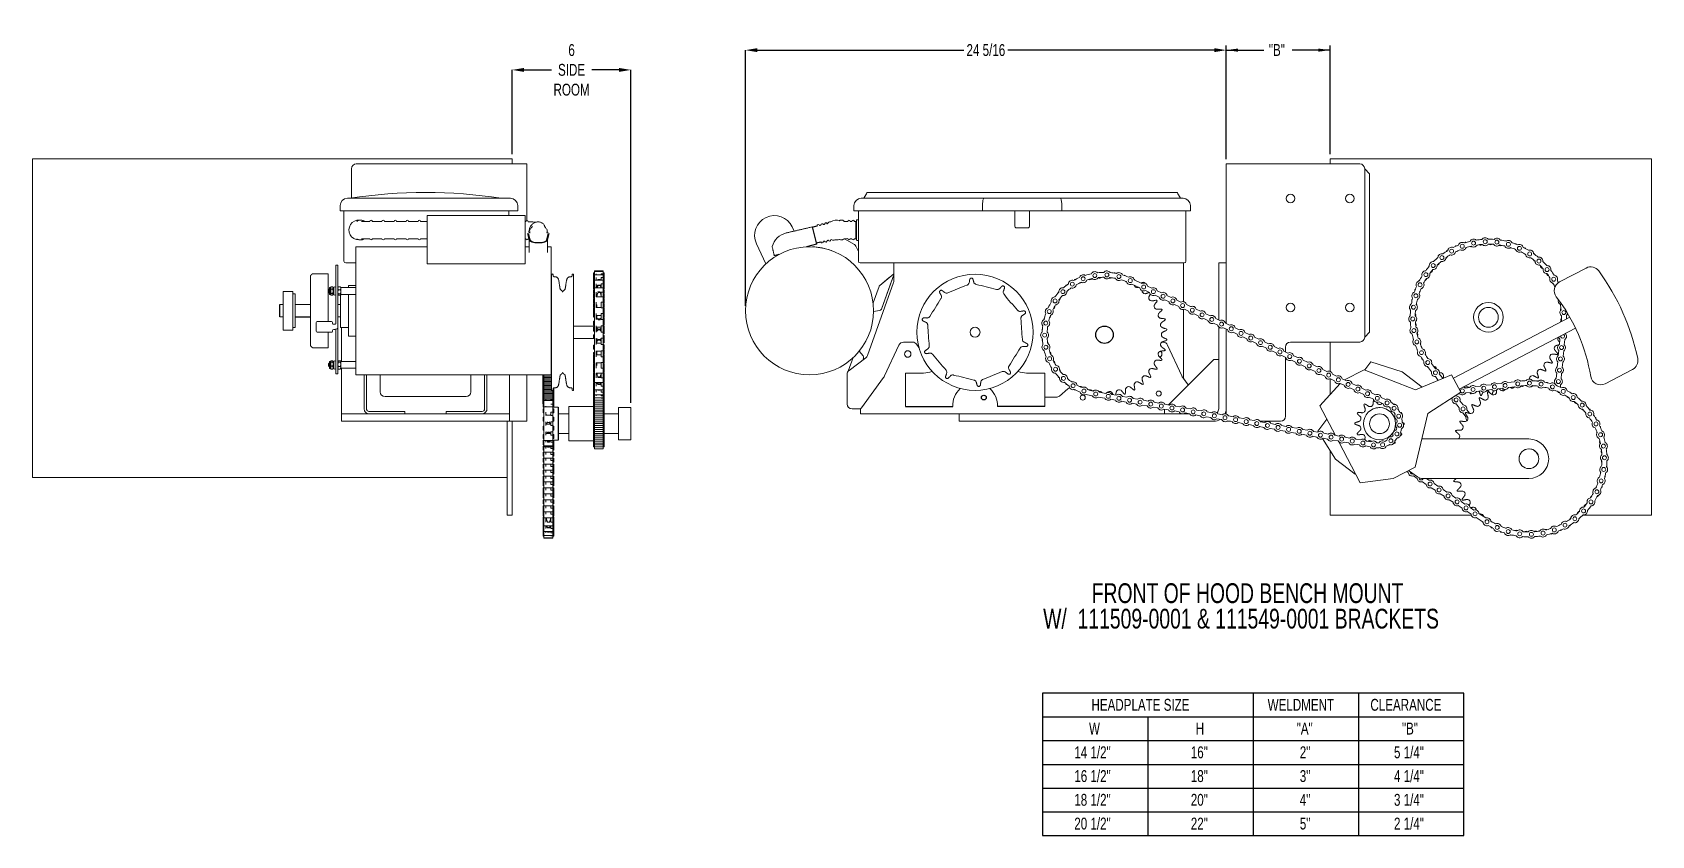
# Model space of a CAD drawing. Header units: inches. Extents: x 1.9 to 22.3, y 10.8 to 20.9.
import ezdxf

# ---------------------------------------------------------------- set-up
doc = ezdxf.new("R2010")
doc.units = ezdxf.units.IN
doc.header["$MEASUREMENT"] = 0
doc.header["$PDSIZE"] = -1
doc.layers.add('DIM', color=1, linetype='Continuous')
doc.layers.add('SLD-0', color=7, linetype='Continuous', lineweight=15)
doc.styles.add('SLDTEXTSTYLE0', font='ARIAL.TTF', dxfattribs={"width": 0.7})
doc.dimstyles.new('SLDDIMSTYLE0', dxfattribs={"dimtxt": 0.15, "dimasz": 0.15, "dimexe": 0, "dimexo": 0.0625, "dimgap": 0.0375, "dimtad": 0, "dimtih": 1, "dimtoh": 1, "dimdec": 3, "dimlfac": 4, "dimrnd": 1e-09, "dimzin": 12, "dimdsep": 46, "dimtxsty": 'SLDTEXTSTYLE0', "dimsah": 1, "dimcen": 0.09, "dimadec": 0, "dimazin": 0, "dimtfac": 1, "dimtdec": 3, "dimtofl": 0, "dimtmove": 0, "dimatfit": 3, "dimfxl": 0, "dimtolj": 1, "dimtzin": 12, "dimarcsym": 0})
doc.dimstyles.new('SLDDIMSTYLE1', dxfattribs={"dimtxt": 0.15, "dimasz": 0.15, "dimexe": 0, "dimexo": 0.0625, "dimgap": 0.0375, "dimtad": 0, "dimtih": 1, "dimtoh": 1, "dimdec": 1, "dimlfac": 4, "dimrnd": 1e-09, "dimzin": 12, "dimdsep": 46, "dimtxsty": 'SLDTEXTSTYLE0', "dimsah": 1, "dimcen": 0.09, "dimadec": 0, "dimazin": 0, "dimtfac": 1, "dimtdec": 1, "dimtofl": 0, "dimtmove": 0, "dimatfit": 3, "dimfxl": 0, "dimtolj": 1, "dimtzin": 12, "dimarcsym": 0})

msp = doc.modelspace()

# ---------------------------------------------------------------- blocks, each defined once
blk = doc.blocks.new('SW_TABLEANNOTATION_2')
at = {"layer": 'DIM', "color": 0}
for p, q in [((0, 0), (0, -1.8)), ((5.322, 0), (0, 0)), ((2.661, 0), (2.661, -1.8)), ((3.991, 0), (3.991, -1.8)), ((5.322, -1.8), (5.322, 0)), ((0, -0.3), (5.322, -0.3)), ((1.33, -0.3), (1.33, -1.8)), ((0, -0.6), (5.322, -0.6)), ((0, -0.9), (5.322, -0.9)), ((0, -1.2), (5.322, -1.2)), ((0, -1.5), (5.322, -1.5)), ((0, -1.8), (5.322, -1.8))]:
    blk.add_line(p, q, dxfattribs=at)
at = {"layer": 'DIM', "color": 0, "char_height": 0.15, "attachment_point": 1, "style": 'SLDTEXTSTYLE0'}
for s, insert in [('HEADPLATE SIZE', (0.617, -0.073)), ('WELDMENT', (2.843, -0.073)), ('CLEARANCE', (4.141, -0.073)), ('W', (0.586, -0.373)), ('H', (1.935, -0.373)), ('"A"', (3.21, -0.373)), ('"B"', (4.54, -0.373)), ('14 1/2"', (0.4, -0.673)), ('16"', (1.872, -0.673)), ('2"', (3.249, -0.673)), ('5 1/4"', (4.439, -0.673)), ('16 1/2"', (0.4, -0.973)), ('18"', (1.872, -0.973)), ('3"', (3.249, -0.973)), ('4 1/4"', (4.439, -0.973)), ('18 1/2"', (0.4, -1.273)), ('20"', (1.872, -1.273)), ('4"', (3.249, -1.273)), ('3 1/4"', (4.439, -1.273)), ('20 1/2"', (0.4, -1.573)), ('22"', (1.872, -1.573)), ('5"', (3.249, -1.573)), ('2 1/4"', (4.439, -1.573))]:
    blk.add_mtext(s, dxfattribs=dict(at, insert=insert))
blk = doc.blocks.new('*D26')
at = {"color": 0, "linetype": 'ByBlock', "lineweight": -2}
for p, q in [((7.953, 19.38), (7.953, 20.442)), ((8.103, 20.442), (8.449, 20.442)), ((9.303, 20.442), (8.958, 20.442)), ((9.453, 16.239), (9.453, 20.442))]:
    blk.add_line(p, q, dxfattribs=at)
at = {"color": 0, "linetype": 'ByBlock'}
for points in [[(7.953, 20.442), (8.103, 20.417), (8.103, 20.467)], [(9.453, 20.442), (9.303, 20.417), (9.303, 20.467)]]:
    blk.add_solid(points, dxfattribs=at)
at = {"layer": 'DEFPOINTS', "color": 0, "linetype": 'ByBlock'}
for p in [(7.953, 19.317), (9.453, 16.177)]:
    blk.add_point(p, dxfattribs=at)
at = {"color": 0, "linetype": 'ByBlock', "insert": (8.703, 20.442), "char_height": 0.15, "attachment_point": 5, "style": 'SLDTEXTSTYLE0'}
blk.add_mtext('6\\PSIDE\\PROOM', dxfattribs=at)
blk = doc.blocks.new('*D7')
at = {"layer": 'DIM'}
for p, q in [((16.973, 19.315), (16.973, 20.752)), ((16.973, 20.692), (17.451, 20.692)), ((18.286, 20.692), (17.808, 20.692)), ((18.286, 19.377), (18.286, 20.752))]:
    blk.add_line(p, q, dxfattribs=at)
for points in [[(16.973, 20.692), (17.123, 20.672), (17.123, 20.712)], [(18.286, 20.692), (18.136, 20.712), (18.136, 20.672)]]:
    blk.add_solid(points, dxfattribs=at)
at = {"layer": 'DIM', "insert": (17.513, 20.769), "char_height": 0.15, "attachment_point": 1, "style": 'SLDTEXTSTYLE0'}
blk.add_mtext('"B"', dxfattribs=at)
blk = doc.blocks.new('*D27')
at = {"color": 0, "linetype": 'ByBlock', "lineweight": -2}
for p, q in [((10.901, 17.463), (10.901, 20.692)), ((11.051, 20.692), (13.66, 20.692)), ((16.823, 20.692), (14.214, 20.692)), ((16.973, 19.317), (16.973, 20.692))]:
    blk.add_line(p, q, dxfattribs=at)
at = {"color": 0, "linetype": 'ByBlock'}
for points in [[(10.901, 20.692), (11.051, 20.717), (11.051, 20.667)], [(16.973, 20.692), (16.823, 20.717), (16.823, 20.667)]]:
    blk.add_solid(points, dxfattribs=at)
at = {"layer": 'DEFPOINTS', "color": 0, "linetype": 'ByBlock'}
for p in [(16.973, 19.255), (10.901, 17.4)]:
    blk.add_point(p, dxfattribs=at)
at = {"color": 0, "linetype": 'ByBlock', "insert": (13.937, 20.692), "char_height": 0.15, "attachment_point": 5, "style": 'SLDTEXTSTYLE0'}
blk.add_mtext('24 5/16', dxfattribs=at)
blk = doc.blocks.new('SW_NOTE_2')
at = {"layer": 'DIM', "color": 0, "char_height": 0.25, "attachment_point": 1, "style": 'SLDTEXTSTYLE0'}
for s, insert in [('FRONT OF HOOD BENCH MOUNT', (0, 0.322)), ('W/  111509-0001 & 111549-0001 BRACKETS', (-0.613, 0))]:
    blk.add_mtext(s, dxfattribs=dict(at, insert=insert))

# ---------------------------------------------------------------- dimensions: what is measured, and where the dimension line sits
at = {"layer": 'DIM'}
dim = msp.add_linear_dim(base=(10.900766, 20.692302), p1=(16.973263, 19.254802), p2=(10.900766, 17.400264), dimstyle='SLDDIMSTYLE0', override={"dimdec": 4, "dimlunit": 5, "dimfrac": 2}, dxfattribs=at)
dim.commit()
dim.dimension.update_dxf_attribs({"geometry": '*D27', "text_midpoint": (13.937014, 20.692302)})
dim = msp.add_linear_dim(base=(9.453189, 20.442302), p1=(7.953189, 19.317302), p2=(9.453189, 16.176677), text='<>\\PSIDE\\PROOM', dimstyle='SLDDIMSTYLE0', override={"dimdec": 4, "dimlunit": 5, "dimfrac": 2}, dxfattribs=at)
dim.commit()
dim.dimension.update_dxf_attribs({"geometry": '*D26', "text_midpoint": (8.703189, 20.442302)})
dim = msp.add_linear_dim(base=(18.2857631043, 20.692302019), p1=(16.9732631043, 19.254802019), p2=(18.2857631043, 19.317302019), dimstyle='SLDDIMSTYLE1', dxfattribs=at)
dim.commit()
dim.dimension.update_dxf_attribs({"geometry": '*D7', "text_midpoint": (17.6295131043, 20.692302019)})

# ---------------------------------------------------------------- linework, layer by layer
at = {"color": 7, "linetype": 'Continuous', "lineweight": 15}
for p, q in [((1.890689, 15.542302), (1.890689, 19.317302)), ((1.890689, 19.317302), (7.890689, 19.317302)), ((5.983189, 19.254802), (7.984439, 19.254802)), ((7.953189, 19.317302), (7.890689, 19.317302)), ((7.953189, 19.317302), (7.953189, 19.254802)), ((7.983089, 19.254802), (7.983089, 19.256152)), ((7.984439, 19.254802), (8.139439, 19.254802)), ((8.139439, 19.254802), (8.139439, 18.538665)), ((16.973263, 19.254802), (17.128263, 19.254802)), ((16.973263, 17.238102), (16.973263, 19.254802)), ((17.128263, 19.254802), (18.660763, 19.254802)), ((18.285763, 19.317302), (18.285763, 19.254802)), ((22.348263, 19.317302), (18.285763, 19.317302)), ((22.348263, 14.817302), (22.348263, 19.317302)), ((5.920689, 18.822838), (5.920689, 19.192302)), ((18.723263, 19.192302), (18.723263, 17.067302)), ((18.785763, 19.129802), (18.723263, 19.192302)), ((18.785763, 17.129802), (18.785763, 19.129802)), ((5.777339, 18.664197), (5.778459, 18.728334)), ((5.873816, 18.664197), (5.777339, 18.664197)), ((5.826939, 18.127565), (5.826939, 18.664197)), ((5.872194, 18.820447), (5.873816, 18.820447)), ((5.873816, 18.820447), (7.842566, 18.820447)), ((5.873816, 18.664197), (7.842566, 18.664197)), ((7.842566, 18.820447), (7.844189, 18.820447)), ((7.939044, 18.664197), (7.842566, 18.664197)), ((7.844189, 18.820447), (7.929975, 18.820447)), ((7.909439, 18.664197), (7.909439, 18.60302)), ((8.02483, 18.664197), (7.939044, 18.664197)), ((12.267835, 18.664197), (12.268955, 18.728334)), ((12.364313, 18.664197), (12.267835, 18.664197)), ((12.326238, 18.031002), (12.326238, 18.664197)), ((12.362691, 18.820447), (12.364313, 18.820447)), ((12.364313, 18.820447), (13.911628, 18.820447)), ((12.364313, 18.664197), (13.895096, 18.664197)), ((14.896031, 18.664197), (13.895096, 18.664197)), ((13.911628, 18.820447), (14.879499, 18.820447)), ((14.301813, 18.46444), (14.301813, 18.664197)), ((14.489313, 18.664197), (14.489313, 18.46444)), ((14.879499, 18.820447), (16.426813, 18.820447)), ((14.896031, 18.664197), (16.426813, 18.664197)), ((16.426813, 18.820447), (16.428435, 18.820447)), ((16.523291, 18.664197), (16.426813, 18.664197)), ((16.464888, 18.664197), (16.464888, 18.031002)), ((16.522171, 18.728334), (16.523291, 18.664197)), ((6.154297, 18.529178), (6.049335, 18.529178)), ((6.879939, 18.60302), (6.879939, 18.247366)), ((6.879939, 18.60302), (6.879939, 18.247366)), ((8.117439, 18.60302), (8.117439, 18.247366)), ((8.117439, 18.60302), (8.117439, 18.247366)), ((11.491815, 18.458675), (11.51616, 18.406468)), ((11.491815, 18.458675), (11.51616, 18.406468)), ((12.196238, 18.529177), (12.144141, 18.529177)), ((12.296238, 18.529177), (12.296238, 18.310427)), ((12.303738, 18.293032), (12.303738, 18.543315)), ((12.308738, 18.547938), (12.326238, 18.547938)), ((14.474313, 18.44944), (14.316813, 18.44944)), ((5.976814, 16.640288), (5.976814, 18.209014)), ((5.976814, 18.209014), (5.976814, 16.591514)), ((6.014439, 18.294802), (6.024258, 18.295189)), ((6.049462, 18.310427), (6.15442, 18.310427)), ((6.879939, 18.247366), (6.879939, 17.991688)), ((6.879939, 18.247366), (6.879939, 17.991688)), ((8.117439, 18.247366), (8.117439, 17.991688)), ((8.117439, 18.247366), (8.117439, 17.991688)), ((8.147826, 18.376367), (8.168152, 18.296326)), ((8.180652, 18.296326), (8.160326, 18.376367)), ((8.168152, 18.296326), (8.168152, 18.258014)), ((8.408478, 18.376367), (8.388152, 18.296326)), ((8.400652, 18.296326), (8.420978, 18.376367)), ((8.400652, 18.296326), (8.400652, 18.258014)), ((8.445564, 18.209014), (8.445564, 16.591514)), ((8.445564, 18.209014), (8.445564, 16.591514)), ((11.038662, 18.247366), (11.157886, 17.991688)), ((11.038662, 18.247366), (11.157886, 17.991688)), ((12.148346, 18.310427), (12.191767, 18.310697)), ((12.275743, 18.236874), (12.149377, 18.309832)), ((12.294839, 18.216034), (12.326238, 18.1487)), ((12.326238, 18.288157), (12.308738, 18.288157)), ((5.826939, 18.026002), (5.826939, 18.127565)), ((5.849389, 18.003552), (5.865589, 18.003552)), ((5.865589, 18.003552), (5.976814, 18.003552)), ((12.326238, 18.026002), (12.326238, 18.031002)), ((16.308863, 18.003552), (12.348688, 18.003552)), ((12.773863, 17.943652), (12.773863, 18.003552)), ((16.308863, 18.003552), (16.372312, 18.003552)), ((16.442438, 18.003552), (16.372312, 18.003552)), ((16.433863, 18.003552), (16.433863, 17.973652)), ((16.464888, 18.031002), (16.464888, 18.026002)), ((16.879513, 18.004802), (16.973263, 18.004802)), ((16.879513, 17.942302), (16.879513, 18.004802)), ((5.405764, 16.956514), (5.405764, 17.844014)), ((5.429403, 17.867654), (5.628264, 17.867654)), ((5.628264, 17.867654), (5.628264, 17.273947)), ((5.723119, 17.958351), (5.723164, 17.957412)), ((5.723164, 17.973976), (5.723164, 17.975381)), ((5.723164, 17.973976), (5.723164, 17.919564)), ((5.723164, 17.89963), (5.723164, 17.919564)), ((5.723164, 17.89963), (5.723164, 17.842735)), ((5.723164, 17.759677), (5.723164, 17.842735)), ((5.749314, 17.975381), (5.749314, 17.973976)), ((5.749314, 17.973976), (5.749314, 17.919564)), ((5.749314, 17.919564), (5.749314, 17.89963)), ((5.749314, 17.89963), (5.749314, 17.842735)), ((5.749314, 17.842735), (5.749314, 17.759677)), ((6.879939, 17.991688), (8.117439, 17.991688)), ((6.879939, 17.991688), (8.117439, 17.991688)), ((8.450814, 17.86226), (8.450814, 16.767213)), ((8.729164, 16.394844), (8.729164, 17.86226)), ((8.978189, 17.878547), (8.978189, 17.86921)), ((8.978189, 17.86921), (8.978189, 17.829425)), ((8.978189, 17.829425), (8.978189, 17.82641)), ((8.978189, 17.82641), (8.978189, 17.779425)), ((8.990689, 17.903547), (8.990689, 17.89421)), ((8.990689, 17.89421), (8.990689, 17.892066)), ((8.990689, 17.892066), (8.990689, 17.867625)), ((8.990689, 17.867625), (8.990689, 17.854425)), ((8.990689, 17.854425), (8.990689, 17.848395)), ((8.990689, 17.848395), (8.990689, 17.81921)), ((8.990689, 17.818487), (8.990689, 17.785812)), ((9.015689, 17.867625), (9.015689, 17.854425)), ((9.015689, 17.818487), (9.015689, 17.785812)), ((9.078189, 17.867625), (9.103189, 17.867625)), ((9.078189, 17.867625), (9.078189, 17.854425)), ((9.078189, 17.818487), (9.103189, 17.818487)), ((9.078189, 17.818487), (9.078189, 17.785812)), ((9.103189, 17.903547), (9.103189, 17.89421)), ((9.103189, 17.89421), (9.103189, 17.867625)), ((9.103189, 17.867625), (9.103189, 17.854425)), ((9.103189, 17.854425), (9.103189, 17.818487)), ((9.103189, 17.818487), (9.103189, 17.785812)), ((9.115689, 17.878547), (9.115689, 17.86921)), ((9.115689, 17.86921), (9.115689, 17.829425)), ((9.115689, 17.829425), (9.115689, 17.82641)), ((9.115689, 17.82641), (9.115689, 17.779425)), ((12.596351, 17.719443), (12.773863, 17.868394)), ((12.596351, 17.719443), (12.717342, 17.820967)), ((12.616608, 17.421865), (12.773863, 17.85392)), ((12.773863, 17.943652), (12.773863, 17.79137)), ((16.433863, 17.943652), (16.433863, 17.973652)), ((16.433863, 17.514438), (16.433863, 17.943652)), ((16.879513, 17.282754), (16.879513, 17.942302)), ((21.521866, 17.939846), (21.185345, 17.763708)), ((5.057614, 17.156514), (5.057614, 17.644014)), ((5.182614, 17.171214), (5.182614, 17.644014)), ((5.212739, 17.612749), (5.212489, 17.612764)), ((5.212489, 17.187764), (5.212739, 17.612535)), ((5.633064, 17.648339), (5.633064, 17.665762)), ((5.633064, 17.648339), (5.633064, 17.665762)), ((5.633064, 17.633262), (5.633064, 17.648339)), ((5.633064, 17.633262), (5.633064, 17.648339)), ((5.643689, 17.61319), (5.643689, 17.689888)), ((5.643689, 17.609135), (5.643689, 17.61319)), ((5.658064, 17.608692), (5.658064, 17.694888)), ((5.658064, 17.604135), (5.658064, 17.608692)), ((5.683064, 17.703499), (5.665564, 17.703499)), ((5.683064, 17.673153), (5.665564, 17.673153)), ((5.683064, 17.619165), (5.665564, 17.619165)), ((5.683064, 17.595524), (5.665564, 17.595524)), ((5.690564, 17.608692), (5.690564, 17.694888)), ((5.690564, 17.604135), (5.690564, 17.608692)), ((5.697414, 17.688137), (5.697414, 17.610887)), ((5.723164, 17.710559), (5.723164, 17.759677)), ((5.723164, 17.710559), (5.723164, 17.590569)), ((5.749314, 17.759677), (5.749314, 17.710559)), ((5.749314, 17.710559), (5.749314, 17.590569)), ((5.756814, 17.702192), (5.780814, 17.702192)), ((5.756814, 17.702192), (5.780814, 17.702192)), ((5.756814, 17.66509), (5.780814, 17.66509)), ((5.756814, 17.66509), (5.780814, 17.66509)), ((5.756814, 17.612409), (5.780814, 17.612409)), ((5.756814, 17.612409), (5.780814, 17.612409)), ((5.756814, 17.596831), (5.780814, 17.596831)), ((5.756814, 17.596831), (5.780814, 17.596831)), ((5.781814, 17.201284), (5.781814, 17.599133)), ((5.781814, 17.599133), (5.781814, 17.188514)), ((5.788314, 17.694888), (5.788314, 17.606055)), ((5.788314, 17.694888), (5.788314, 17.606055)), ((5.788314, 17.606055), (5.788314, 17.604135)), ((5.788314, 17.606055), (5.788314, 17.604135)), ((5.883064, 17.692012), (5.883064, 17.720264)), ((5.883064, 17.692012), (5.883064, 17.720264)), ((5.883064, 17.099563), (5.883064, 17.607012)), ((5.883064, 17.080264), (5.883064, 17.607012)), ((8.978189, 17.779425), (8.978189, 17.760812)), ((8.978189, 17.760812), (8.978189, 17.754958)), ((8.978189, 17.754958), (8.978189, 17.710812)), ((8.978189, 17.675038), (8.978189, 17.710812)), ((8.978189, 17.666169), (8.978189, 17.66645)), ((8.978189, 17.666169), (8.978189, 17.656696)), ((8.978189, 17.656696), (8.978189, 17.616169)), ((8.978189, 17.557862), (8.978189, 17.607862)), ((8.990689, 17.785812), (8.990689, 17.774104)), ((8.990689, 17.774104), (8.990689, 17.739949)), ((8.990689, 17.739949), (8.990689, 17.69145)), ((8.990689, 17.691169), (8.990689, 17.672222)), ((8.990689, 17.672222), (8.990689, 17.635213)), ((8.990689, 17.635213), (8.990689, 17.574274)), ((9.015689, 17.739949), (9.015689, 17.691169)), ((9.015689, 17.635213), (9.015689, 17.574354)), ((9.037064, 17.791376), (9.037064, 17.795873)), ((9.037064, 17.795873), (9.062689, 17.795873)), ((9.062689, 17.791376), (9.037064, 17.791376)), ((9.037064, 17.719202), (9.037064, 17.725004)), ((9.037064, 17.725004), (9.062689, 17.725004)), ((9.062689, 17.719202), (9.037064, 17.719202)), ((9.037064, 17.630063), (9.037064, 17.637014)), ((9.037064, 17.637014), (9.062689, 17.637014)), ((9.062689, 17.630063), (9.037064, 17.630063)), ((9.062689, 17.791376), (9.062689, 17.795873)), ((9.062689, 17.719202), (9.062689, 17.725004)), ((9.062689, 17.630063), (9.062689, 17.637014)), ((9.078189, 17.739949), (9.103189, 17.739949)), ((9.078189, 17.739949), (9.078189, 17.690591)), ((9.078189, 17.635213), (9.103189, 17.635213)), ((9.078189, 17.635213), (9.078189, 17.574292)), ((9.103189, 17.785812), (9.103189, 17.739949)), ((9.103189, 17.739949), (9.103189, 17.690591)), ((9.103189, 17.691169), (9.103189, 17.635213)), ((9.103189, 17.635213), (9.103189, 17.574292)), ((9.115689, 17.779425), (9.115689, 17.760812)), ((9.115689, 17.760812), (9.115689, 17.754958)), ((9.115689, 17.754958), (9.115689, 17.710812)), ((9.115689, 17.675038), (9.115689, 17.710812)), ((9.115689, 17.666169), (9.115689, 17.66645)), ((9.115689, 17.666169), (9.115689, 17.656696)), ((9.115689, 17.656696), (9.115689, 17.616169)), ((9.115689, 17.557862), (9.115689, 17.607862)), ((12.440189, 16.833728), (12.770208, 17.755839)), ((12.512075, 17.500139), (12.587072, 17.706192)), ((12.512075, 17.500139), (12.587072, 17.706192)), ((12.616608, 17.421865), (12.749383, 17.786661)), ((12.773863, 17.79137), (12.773863, 17.776899)), ((15.882045, 17.688609), (15.783363, 17.735609)), ((15.90892, 17.745035), (15.810238, 17.792036)), ((16.005055, 17.63002), (15.952522, 17.655041)), ((16.03193, 17.686447), (15.979397, 17.711468)), ((16.128065, 17.571432), (16.075532, 17.596453)), ((16.15494, 17.627859), (16.102407, 17.65288)), ((16.27795, 17.569271), (16.225417, 17.594292)), ((5.723164, 17.590569), (5.723164, 17.566784)), ((5.723164, 17.50215), (5.723164, 17.566784)), ((5.723164, 17.50215), (5.723164, 17.30564)), ((5.749314, 17.590569), (5.749314, 17.566784)), ((5.749314, 17.566784), (5.749314, 17.50215)), ((5.749314, 17.50215), (5.749314, 17.30564)), ((8.978189, 17.549354), (8.978189, 17.535628)), ((8.978189, 17.535628), (8.978189, 17.499354)), ((8.978189, 17.499274), (8.978189, 17.499354)), ((8.978189, 17.440686), (8.978189, 17.490686)), ((8.978189, 17.41513), (8.978189, 17.432098)), ((8.978189, 17.41513), (8.978189, 17.396692)), ((8.978189, 17.396692), (8.978189, 17.36513)), ((8.990689, 17.574274), (8.990689, 17.546902)), ((8.990689, 17.546902), (8.990689, 17.508547)), ((8.990689, 17.508547), (8.990689, 17.438547)), ((8.990689, 17.438547), (8.990689, 17.403254)), ((8.990689, 17.403254), (8.990689, 17.36513)), ((9.015689, 17.508547), (9.015689, 17.438547)), ((9.021564, 17.574354), (9.021564, 17.59145)), ((9.021564, 17.46773), (9.021564, 17.474274)), ((9.021564, 17.46773), (9.021564, 17.44013)), ((9.103189, 17.574292), (9.078189, 17.574292)), ((9.078189, 17.508547), (9.103189, 17.508547)), ((9.078189, 17.508547), (9.078189, 17.438547)), ((9.103189, 17.438547), (9.078189, 17.438547)), ((9.103189, 17.574292), (9.103189, 17.508547)), ((9.103189, 17.508547), (9.103189, 17.438547)), ((9.103189, 17.438547), (9.103189, 17.365116)), ((9.115689, 17.549354), (9.115689, 17.535628)), ((9.115689, 17.535628), (9.115689, 17.499354)), ((9.115689, 17.499274), (9.115689, 17.499354)), ((9.115689, 17.440686), (9.115689, 17.490686)), ((9.115689, 17.41513), (9.115689, 17.432098)), ((9.115689, 17.41513), (9.115689, 17.396692)), ((9.115689, 17.396692), (9.115689, 17.36513)), ((12.518183, 17.388644), (12.592669, 17.401778)), ((12.518183, 17.388644), (12.592669, 17.401778)), ((16.251075, 17.512844), (16.198542, 17.537865)), ((16.374085, 17.454256), (16.321552, 17.479277)), ((16.400961, 17.510683), (16.348427, 17.535704)), ((16.433863, 16.544698), (16.433863, 17.416934)), ((16.497095, 17.395668), (16.444562, 17.420689)), ((16.523971, 17.452095), (16.471437, 17.477116)), ((16.646981, 17.393506), (16.594447, 17.418527)), ((5.212489, 17.187764), (5.212739, 17.18778)), ((5.475564, 17.240391), (5.475564, 17.251443)), ((5.475564, 17.14183), (5.475564, 17.240391)), ((5.490564, 17.265037), (5.664514, 17.265037)), ((5.628264, 17.265037), (5.628264, 17.273947)), ((5.664514, 17.265037), (5.670564, 17.265037)), ((5.684314, 17.252575), (5.684314, 17.241524)), ((5.704489, 17.228785), (5.698064, 17.228785)), ((5.723164, 17.29698), (5.723164, 17.30564)), ((5.723164, 17.296581), (5.723164, 17.29698)), ((5.723164, 17.296581), (5.723164, 17.242203)), ((5.723164, 17.242203), (5.723164, 17.236677)), ((5.749314, 17.30564), (5.749314, 17.29698)), ((5.749314, 17.29698), (5.749314, 17.296581)), ((5.749314, 17.242203), (5.749314, 17.296581)), ((5.749314, 17.242203), (5.749314, 17.236677)), ((5.749314, 17.236677), (5.749314, 17.183432)), ((5.795689, 17.188514), (5.795689, 16.757963)), ((8.978189, 17.323802), (8.978189, 17.36513)), ((8.978189, 17.268968), (8.978189, 17.24555)), ((8.978189, 17.24555), (8.978189, 17.218968)), ((8.978189, 17.193564), (8.978189, 17.160199)), ((8.990689, 17.36513), (8.990689, 17.28889)), ((8.990689, 17.28889), (8.990689, 17.247133)), ((8.990689, 17.247133), (8.990689, 17.210767)), ((8.990689, 17.210767), (8.990689, 17.131423)), ((9.015689, 17.365116), (9.015689, 17.28889)), ((9.015689, 17.210767), (9.015689, 17.131423)), ((9.021564, 17.34013), (9.021564, 17.308584)), ((9.021564, 17.293968), (9.021564, 17.308584)), ((9.021564, 17.193968), (9.021564, 17.190817)), ((9.021564, 17.141827), (9.021564, 17.190817)), ((9.037064, 17.287086), (9.037064, 17.296244)), ((9.037064, 17.296244), (9.062689, 17.296244)), ((9.062689, 17.287086), (9.037064, 17.287086)), ((9.062689, 17.287086), (9.062689, 17.296244)), ((9.078189, 17.365116), (9.103189, 17.365116)), ((9.078189, 17.365116), (9.078189, 17.28889)), ((9.103189, 17.28889), (9.078189, 17.28889)), ((9.078189, 17.210767), (9.103189, 17.210767)), ((9.078189, 17.210767), (9.078189, 17.131423)), ((9.103189, 17.365116), (9.103189, 17.28889)), ((9.103189, 17.28889), (9.103189, 17.210767)), ((9.103189, 17.210767), (9.103189, 17.131423)), ((9.115689, 17.32351), (9.115689, 17.36513)), ((9.115689, 17.268968), (9.115689, 17.314921)), ((9.115689, 17.268968), (9.115689, 17.24555)), ((9.115689, 17.24555), (9.115689, 17.218968)), ((9.115689, 17.16038), (9.115689, 17.206333)), ((16.620106, 17.33708), (16.567572, 17.362101)), ((16.743116, 17.278492), (16.690582, 17.303513)), ((16.769991, 17.334918), (16.717458, 17.359939)), ((16.866126, 17.219904), (16.813592, 17.244924)), ((16.893001, 17.27633), (16.840468, 17.301351)), ((16.879513, 16.161052), (16.879513, 17.195911)), ((16.989136, 17.161315), (16.936603, 17.186336)), ((17.016011, 17.217742), (16.963478, 17.242763)), ((21.314226, 17.32043), (19.843282, 16.550525)), ((5.182614, 17.156514), (5.182614, 17.171214)), ((5.670564, 17.128235), (5.490564, 17.128235)), ((5.628264, 17.128235), (5.628264, 16.931514)), ((5.684314, 17.152026), (5.684314, 17.140697)), ((5.704489, 17.164488), (5.698064, 17.164488)), ((5.723164, 16.604012), (5.723164, 17.166273)), ((5.749314, 16.604012), (5.749314, 17.183432)), ((5.883064, 17.080264), (5.883064, 17.099563)), ((8.978189, 17.160199), (8.978189, 17.143564)), ((8.978189, 17.098062), (8.978189, 17.064697)), ((8.978189, 17.064697), (8.978189, 17.048062)), ((8.990689, 17.131423), (8.990689, 17.084903)), ((8.990689, 17.084903), (8.990689, 17.051793)), ((8.990689, 17.051793), (8.990689, 16.972427)), ((9.015689, 17.051793), (9.015689, 16.972565)), ((9.021564, 17.003787), (9.021564, 17.041827)), ((9.021564, 17.003787), (9.021564, 16.989909)), ((9.037064, 17.157976), (9.037064, 17.167392)), ((9.037064, 17.167392), (9.062689, 17.167392)), ((9.062689, 17.157976), (9.037064, 17.157976)), ((9.037064, 17.027212), (9.037064, 17.036628)), ((9.037064, 17.036628), (9.062689, 17.036628)), ((9.062689, 17.027212), (9.037064, 17.027212)), ((9.062689, 17.157976), (9.062689, 17.167392)), ((9.062689, 17.027212), (9.062689, 17.036628)), ((9.103189, 17.131423), (9.078189, 17.131423)), ((9.078189, 17.051793), (9.103189, 17.051793)), ((9.078189, 17.051793), (9.078189, 16.972565)), ((9.103189, 17.131423), (9.103189, 17.051793)), ((9.103189, 17.051793), (9.103189, 16.972565)), ((9.115689, 17.16038), (9.115689, 17.136962)), ((9.115689, 17.136962), (9.115689, 17.11038)), ((9.115689, 17.043204), (9.115689, 17.089157)), ((9.115689, 17.043204), (9.115689, 17.019786)), ((9.115689, 17.019786), (9.115689, 16.993204)), ((13.01044, 17.003552), (12.895408, 17.003552)), ((16.175543, 17.003552), (16.159966, 17.003552)), ((16.973263, 16.096804), (16.973263, 17.168875)), ((17.112146, 17.102727), (17.059613, 17.127748)), ((17.139021, 17.159154), (17.086488, 17.184175)), ((17.235156, 17.044139), (17.182623, 17.06916)), ((17.262032, 17.100566), (17.209498, 17.125587)), ((17.358166, 16.985551), (17.305633, 17.010572)), ((17.385041, 17.041978), (17.332508, 17.066999)), ((17.508052, 16.98339), (17.455518, 17.00841)), ((18.660763, 17.004802), (17.785763, 17.004802)), ((18.285763, 17.004802), (18.285763, 16.633569)), ((18.723263, 17.067302), (18.785763, 17.129802)), ((19.91632, 16.410984), (21.387263, 17.180888)), ((21.182621, 16.976711), (21.188654, 17.042121)), ((21.244856, 16.97097), (21.25089, 17.03638)), ((8.978189, 16.964909), (8.978189, 16.931544)), ((8.978189, 16.931544), (8.978189, 16.914909)), ((8.978189, 16.854804), (8.978189, 16.870802)), ((8.978189, 16.819407), (8.978189, 16.846216)), ((8.978189, 16.819407), (8.978189, 16.78148)), ((8.978189, 16.78148), (8.978189, 16.769407)), ((8.990689, 16.972427), (8.990689, 16.923179)), ((8.990689, 16.923179), (8.990689, 16.894674)), ((8.990689, 16.894674), (8.990689, 16.819407)), ((8.990689, 16.819407), (8.990689, 16.768554)), ((9.015689, 16.894674), (9.015689, 16.818792)), ((9.021564, 16.88602), (9.021564, 16.888393)), ((9.021564, 16.88602), (9.021564, 16.844407)), ((9.103189, 16.972565), (9.078189, 16.972565)), ((9.078189, 16.894674), (9.103189, 16.894674)), ((9.078189, 16.894674), (9.078189, 16.818792)), ((9.103189, 16.818792), (9.078189, 16.818792)), ((9.103189, 16.972565), (9.103189, 16.894674)), ((9.103189, 16.894674), (9.103189, 16.818792)), ((9.103189, 16.818792), (9.103189, 16.745815)), ((9.115689, 16.971981), (9.115689, 16.972427)), ((9.115689, 16.964909), (9.115689, 16.931544)), ((9.115689, 16.931544), (9.115689, 16.914909)), ((9.115689, 16.913393), (9.115689, 16.914909)), ((9.115689, 16.854804), (9.115689, 16.904804)), ((9.115689, 16.819407), (9.115689, 16.846216)), ((9.115689, 16.819407), (9.115689, 16.78148)), ((9.115689, 16.78148), (9.115689, 16.769407)), ((12.19778, 16.636621), (12.260114, 16.807881)), ((12.19778, 16.636621), (12.260114, 16.807881)), ((12.208863, 16.647302), (12.418844, 16.804788)), ((12.385078, 16.831425), (12.336459, 16.889365)), ((12.385078, 16.831425), (12.336459, 16.889365)), ((12.381935, 16.777106), (12.390504, 16.800649)), ((12.381935, 16.777106), (12.390504, 16.800649)), ((12.838695, 16.967316), (12.658212, 16.577589)), ((13.08948, 16.937138), (13.061637, 16.976901)), ((16.412739, 16.577589), (16.232257, 16.967316)), ((16.817013, 16.786052), (16.242851, 16.21189)), ((16.817013, 16.786052), (16.879513, 16.786052)), ((17.481177, 16.926963), (17.428643, 16.951984)), ((17.604187, 16.868375), (17.551653, 16.893396)), ((17.631062, 16.924801), (17.578529, 16.949822)), ((17.727197, 16.809787), (17.674663, 16.834808)), ((17.754072, 16.866213), (17.701539, 16.891234)), ((17.723263, 16.942302), (17.723263, 16.880887)), ((17.723263, 16.81166), (17.723263, 16.067302)), ((17.850207, 16.751199), (17.797674, 16.776219)), ((17.877082, 16.807625), (17.824549, 16.832646)), ((21.169417, 16.833569), (21.17545, 16.898978)), ((21.231653, 16.827828), (21.237686, 16.893238)), ((5.633064, 16.713028), (5.633064, 16.731713)), ((5.633064, 16.713028), (5.633064, 16.731713)), ((5.633064, 16.699213), (5.633064, 16.713028)), ((5.633064, 16.699213), (5.633064, 16.713028)), ((5.643689, 16.675087), (5.643689, 16.75584)), ((5.658064, 16.670087), (5.658064, 16.76084)), ((5.683064, 16.768385), (5.665564, 16.768385)), ((5.683064, 16.75176), (5.665564, 16.75176)), ((5.683064, 16.698839), (5.665564, 16.698839)), ((5.683064, 16.662542), (5.665564, 16.662542)), ((5.690564, 16.670087), (5.690564, 16.76084)), ((5.697414, 16.754088), (5.697414, 16.676838)), ((5.756814, 16.76894), (5.780814, 16.76894)), ((5.756814, 16.76894), (5.780814, 16.76894)), ((5.756814, 16.749445), (5.780814, 16.749445)), ((5.756814, 16.749445), (5.780814, 16.749445)), ((5.756814, 16.695969), (5.780814, 16.695969)), ((5.756814, 16.695969), (5.780814, 16.695969)), ((5.756814, 16.661987), (5.780814, 16.661987)), ((5.756814, 16.661987), (5.780814, 16.661987)), ((5.788314, 16.76084), (5.788314, 16.670087)), ((5.788314, 16.76084), (5.788314, 16.670087)), ((5.795689, 16.672963), (5.795689, 16.161052)), ((6.083439, 16.577589), (6.083439, 16.591514)), ((6.083439, 16.555827), (6.083439, 16.577589)), ((6.113439, 16.591514), (6.113439, 16.222302)), ((6.284439, 16.384481), (6.284439, 16.591514)), ((6.611814, 16.591139), (6.611814, 16.591514)), ((6.611814, 16.591139), (6.611814, 16.591514)), ((7.111814, 16.591514), (7.111814, 16.591139)), ((7.111814, 16.591514), (7.111814, 16.591139)), ((7.431939, 16.591514), (7.431939, 16.384481)), ((7.602939, 16.591514), (7.602939, 16.222302)), ((7.632939, 16.591514), (7.632939, 16.577589)), ((7.632939, 16.577589), (7.632939, 16.555827)), ((7.920689, 16.161052), (7.920689, 16.591514)), ((8.139439, 16.591514), (8.139439, 16.004802)), ((8.354439, 16.591514), (8.354439, 16.186615)), ((8.450814, 16.767213), (8.450814, 16.394844)), ((8.978189, 16.737628), (8.978189, 16.769407)), ((8.978189, 16.686254), (8.978189, 16.72904)), ((8.978189, 16.686254), (8.978189, 16.644292)), ((8.978189, 16.644292), (8.978189, 16.636254)), ((8.978189, 16.620452), (8.978189, 16.636254)), ((8.978189, 16.570877), (8.978189, 16.611864)), ((8.978189, 16.570877), (8.978189, 16.525571)), ((8.990689, 16.768554), (8.990689, 16.745815)), ((8.990689, 16.744407), (8.990689, 16.676373)), ((8.990689, 16.676373), (8.990689, 16.62733)), ((8.990689, 16.62733), (8.990689, 16.611285)), ((8.990689, 16.611864), (8.990689, 16.551114)), ((9.015689, 16.744407), (9.015689, 16.676373)), ((9.015689, 16.611254), (9.015689, 16.551114)), ((9.021564, 16.744407), (9.021564, 16.726874)), ((9.021564, 16.595452), (9.021564, 16.611254)), ((9.078189, 16.745815), (9.103189, 16.745815)), ((9.078189, 16.745815), (9.078189, 16.676373)), ((9.103189, 16.676373), (9.078189, 16.676373)), ((9.078189, 16.611285), (9.103189, 16.611285)), ((9.078189, 16.611285), (9.078189, 16.551114)), ((9.103189, 16.745815), (9.103189, 16.676373)), ((9.103189, 16.676373), (9.103189, 16.611285)), ((9.103189, 16.611285), (9.103189, 16.551114)), ((9.115689, 16.737628), (9.115689, 16.769407)), ((9.115689, 16.686254), (9.115689, 16.72904)), ((9.115689, 16.686254), (9.115689, 16.644292)), ((9.115689, 16.644292), (9.115689, 16.636254)), ((9.115689, 16.620452), (9.115689, 16.636254)), ((9.115689, 16.570877), (9.115689, 16.611864)), ((9.115689, 16.570877), (9.115689, 16.525571)), ((12.183863, 16.584826), (12.183707, 16.585713)), ((12.183863, 16.584826), (12.183707, 16.585713)), ((12.183863, 16.597302), (12.183863, 16.222302)), ((12.920412, 16.613552), (12.920412, 16.248052)), ((13.150412, 16.613552), (12.920412, 16.613552)), ((14.680411, 16.613552), (14.450411, 16.613552)), ((14.680411, 16.248052), (14.680411, 16.613552)), ((14.876662, 16.641226), (14.872571, 16.640229)), ((14.872984, 16.63972), (14.877004, 16.639595)), ((17.973217, 16.69261), (17.920684, 16.717631)), ((18.000092, 16.749037), (17.947559, 16.774058)), ((18.096227, 16.634022), (18.043694, 16.659043)), ((18.123102, 16.690449), (18.070569, 16.71547)), ((18.219237, 16.575434), (18.166704, 16.600455)), ((18.246113, 16.631861), (18.193579, 16.656882)), ((18.369123, 16.573273), (18.316589, 16.598294)), ((18.717297, 16.655324), (18.46934, 16.525541)), ((19.365962, 16.401479), (18.717297, 16.655324)), ((18.799955, 16.753045), (18.723184, 16.65302)), ((19.198298, 16.627396), (18.799955, 16.753045)), ((19.447984, 16.435759), (19.198298, 16.627396)), ((19.821835, 16.591502), (19.365962, 16.401479)), ((19.518597, 16.695829), (19.568868, 16.629764)), ((19.568376, 16.733622), (19.618605, 16.667611)), ((19.665877, 16.605489), (19.705654, 16.553215)), ((19.937767, 16.370008), (19.821835, 16.591502)), ((21.14301, 16.547284), (21.149043, 16.612694)), ((21.156213, 16.690426), (21.162247, 16.755836)), ((21.205246, 16.541543), (21.211279, 16.606953)), ((21.218449, 16.684686), (21.224483, 16.750095)), ((21.760802, 16.477677), (22.108354, 16.659589)), ((6.083439, 16.175109), (6.083439, 16.555827)), ((6.284439, 16.374255), (6.284439, 16.384481)), ((7.431939, 16.384481), (7.431939, 16.374255)), ((7.632939, 16.555827), (7.632939, 16.175109)), ((8.354439, 16.426578), (8.354439, 16.413702)), ((8.354439, 16.413408), (8.354439, 16.396386)), ((8.354439, 16.396386), (8.354439, 16.379363)), ((8.354439, 16.379363), (8.354439, 16.36234)), ((8.466939, 16.392776), (8.466939, 16.38734)), ((8.466939, 16.38734), (8.466939, 16.370651)), ((8.466939, 16.370317), (8.466939, 16.353294)), ((8.479439, 16.426578), (8.479439, 16.413702)), ((8.479439, 16.413408), (8.479439, 16.396386)), ((8.479439, 16.396386), (8.479439, 16.379363)), ((8.479439, 16.379363), (8.479439, 16.36234)), ((8.978189, 16.525571), (8.978189, 16.520877)), ((8.978189, 16.503276), (8.978189, 16.520877)), ((8.978189, 16.477979), (8.978189, 16.494688)), ((8.978189, 16.477979), (8.978189, 16.430159)), ((8.978189, 16.430159), (8.978189, 16.427979)), ((8.978189, 16.411349), (8.978189, 16.427979)), ((8.978189, 16.411349), (8.978189, 16.361943)), ((8.990689, 16.551114), (8.990689, 16.505266)), ((8.990689, 16.505266), (8.990689, 16.495877)), ((8.990689, 16.495877), (8.990689, 16.448122)), ((8.990689, 16.448122), (8.990689, 16.407338)), ((8.990689, 16.407338), (8.990689, 16.402979)), ((8.990689, 16.402511), (8.990689, 16.371594)), ((8.990689, 16.371594), (8.990689, 16.337537)), ((9.015689, 16.495877), (9.015689, 16.448122)), ((9.015689, 16.402979), (9.015689, 16.371594)), ((9.037064, 16.55759), (9.037064, 16.564541)), ((9.037064, 16.564541), (9.062689, 16.564541)), ((9.062689, 16.55759), (9.037064, 16.55759)), ((9.037064, 16.4696), (9.037064, 16.475402)), ((9.037064, 16.475402), (9.062689, 16.475402)), ((9.062689, 16.4696), (9.037064, 16.4696)), ((9.037064, 16.398732), (9.037064, 16.403228)), ((9.062689, 16.398732), (9.037064, 16.398732)), ((9.062689, 16.55759), (9.062689, 16.564541)), ((9.062689, 16.4696), (9.062689, 16.475402)), ((9.062689, 16.398732), (9.062689, 16.403228)), ((9.103189, 16.551114), (9.078189, 16.551114)), ((9.078189, 16.496569), (9.078189, 16.448122)), ((9.103189, 16.448122), (9.078189, 16.448122)), ((9.078189, 16.40243), (9.078189, 16.371594)), ((9.103189, 16.371594), (9.078189, 16.371594)), ((9.103189, 16.551114), (9.103189, 16.495877)), ((9.103189, 16.496569), (9.103189, 16.448122)), ((9.103189, 16.448122), (9.103189, 16.402979)), ((9.103189, 16.402511), (9.103189, 16.371594)), ((9.103189, 16.371594), (9.103189, 16.336349)), ((9.115689, 16.525571), (9.115689, 16.520877)), ((9.115689, 16.503276), (9.115689, 16.520877)), ((9.115689, 16.477979), (9.115689, 16.494688)), ((9.115689, 16.477979), (9.115689, 16.430159)), ((9.115689, 16.430159), (9.115689, 16.427979)), ((9.115689, 16.411349), (9.115689, 16.427979)), ((9.115689, 16.411349), (9.115689, 16.361943)), ((12.645313, 16.555827), (12.363961, 16.175109)), ((14.865402, 16.323174), (14.97356, 16.41393)), ((15.368938, 16.371937), (15.45131, 16.356851)), ((16.49412, 16.463159), (16.425638, 16.555827)), ((16.433863, 16.545476), (16.494451, 16.46349)), ((18.414059, 16.482643), (18.156937, 16.200783)), ((18.285763, 16.540159), (18.285763, 16.342004)), ((18.342247, 16.516846), (18.289714, 16.541867)), ((18.465257, 16.458258), (18.412724, 16.483279)), ((18.492133, 16.514684), (18.4396, 16.539705)), ((18.588268, 16.39967), (18.535734, 16.424691)), ((18.615143, 16.456096), (18.56261, 16.481117)), ((18.711278, 16.341082), (18.658744, 16.366102)), ((18.738153, 16.397508), (18.68562, 16.422529)), ((19.447989, 16.435671), (19.447984, 16.435759)), ((19.521817, 16.10371), (19.937767, 16.370008)), ((19.616139, 16.567642), (19.651888, 16.520662)), ((20.049683, 16.43156), (19.991952, 16.42429)), ((20.057492, 16.369549), (19.99976, 16.36228)), ((20.184866, 16.448583), (20.127134, 16.441313)), ((20.192674, 16.386572), (20.134943, 16.379302)), ((20.320048, 16.465605), (20.262317, 16.458335)), ((20.327857, 16.403595), (20.270125, 16.396325)), ((20.455231, 16.482628), (20.397499, 16.475358)), ((20.463039, 16.420618), (20.405308, 16.413348)), ((20.475274, 16.411891), (20.472243, 16.407654)), ((20.614692, 16.502708), (20.532681, 16.492381)), ((20.622145, 16.440653), (20.54049, 16.430371)), ((21.049032, 16.420369), (21.049714, 16.419499)), ((21.135774, 16.468842), (21.13584, 16.469551)), ((21.19532, 16.433942), (21.198075, 16.463811)), ((6.083439, 16.158552), (6.083439, 16.175109)), ((6.113439, 16.222302), (6.113439, 16.159802)), ((7.369439, 16.315524), (6.346939, 16.315524)), ((7.602939, 16.222302), (7.602939, 16.159802)), ((7.632939, 16.175109), (7.632939, 16.158552)), ((8.341939, 16.225973), (8.341939, 16.189702)), ((8.341939, 16.189702), (8.341939, 16.183354)), ((8.341939, 16.161615), (8.341939, 16.111615)), ((8.354439, 16.36234), (8.354439, 16.345317)), ((8.354439, 16.345317), (8.354439, 16.328294)), ((8.354439, 16.328294), (8.354439, 16.311272)), ((8.354439, 16.311272), (8.354439, 16.294249)), ((8.354439, 16.294249), (8.354439, 16.277226)), ((8.354439, 16.277226), (8.354439, 16.239702)), ((8.354439, 16.186615), (8.354439, 16.119754)), ((8.379439, 16.275411), (8.379439, 16.264702)), ((8.379439, 16.193075), (8.379439, 16.186615)), ((8.441939, 16.275411), (8.466939, 16.275411)), ((8.441939, 16.275411), (8.441939, 16.264702)), ((8.441939, 16.218155), (8.466939, 16.218155)), ((8.441939, 16.191052), (8.441939, 16.186612)), ((8.466939, 16.353294), (8.466939, 16.336272)), ((8.466939, 16.336272), (8.466939, 16.319249)), ((8.466939, 16.319249), (8.466939, 16.302226)), ((8.466939, 16.302226), (8.466939, 16.275411)), ((8.466939, 16.275411), (8.466939, 16.264702)), ((8.466939, 16.264702), (8.466939, 16.218155)), ((8.466939, 16.218155), (8.466939, 16.119754)), ((8.466939, 16.191052), (8.466939, 16.186612)), ((8.479439, 16.36234), (8.479439, 16.345317)), ((8.479439, 16.345317), (8.479439, 16.328294)), ((8.479439, 16.328294), (8.479439, 16.311272)), ((8.479439, 16.311272), (8.479439, 16.294249)), ((8.479439, 16.294249), (8.479439, 16.277226)), ((8.479439, 16.277226), (8.479439, 16.239702)), ((8.479439, 16.239702), (8.479439, 16.218052)), ((8.479439, 16.225973), (8.479439, 16.189702)), ((8.479439, 16.191052), (8.479439, 16.189702)), ((8.479439, 16.189702), (8.479439, 16.183354)), ((8.479439, 16.161615), (8.479439, 16.111615)), ((8.670314, 15.804343), (8.670314, 16.191052)), ((8.978189, 16.361943), (8.978189, 16.361349)), ((8.978189, 16.361349), (8.978189, 16.323706)), ((8.978189, 16.323706), (8.978189, 16.294081)), ((8.978189, 16.294081), (8.978189, 16.269537)), ((8.978189, 16.269537), (8.978189, 16.244993)), ((8.978189, 16.244993), (8.978189, 16.220448)), ((8.978189, 16.220448), (8.978189, 16.195904)), ((8.978189, 16.195904), (8.978189, 16.17136)), ((8.978189, 16.17136), (8.978189, 16.146815)), ((8.990689, 16.337537), (8.990689, 16.336349)), ((8.990689, 16.336349), (8.990689, 16.324652)), ((8.990689, 16.324652), (8.990689, 16.298709)), ((8.990689, 16.298703), (8.990689, 16.295374)), ((8.990689, 16.295448), (8.990689, 16.269081)), ((8.990689, 16.268923), (8.990689, 16.244537)), ((8.990689, 16.244993), (8.990689, 16.219993)), ((8.990689, 16.220448), (8.990689, 16.195448)), ((8.990689, 16.195904), (8.990689, 16.170904)), ((8.990689, 16.17136), (8.990689, 16.14636)), ((9.015689, 16.336349), (9.015689, 16.324652)), ((9.015689, 16.298703), (9.015689, 16.295374)), ((9.078189, 16.336349), (9.078189, 16.324652)), ((9.103189, 16.324652), (9.078189, 16.324652)), ((9.078189, 16.298703), (9.078189, 16.295374)), ((9.103189, 16.295374), (9.078189, 16.295374)), ((9.103189, 16.336349), (9.103189, 16.324652)), ((9.103189, 16.324652), (9.103189, 16.298703)), ((9.103189, 16.298703), (9.103189, 16.295374)), ((9.103189, 16.295374), (9.103189, 16.269081)), ((9.103189, 16.268923), (9.103189, 16.244537)), ((9.103189, 16.244993), (9.103189, 16.219993)), ((9.103189, 16.220448), (9.103189, 16.195448)), ((9.103189, 16.195904), (9.103189, 16.170904)), ((9.103189, 16.17136), (9.103189, 16.14636)), ((9.115689, 16.361943), (9.115689, 16.361349)), ((9.115689, 16.361349), (9.115689, 16.323706)), ((9.115689, 16.323706), (9.115689, 16.294081)), ((9.115689, 16.294081), (9.115689, 16.269537)), ((9.115689, 16.269537), (9.115689, 16.244993)), ((9.115689, 16.244993), (9.115689, 16.220448)), ((9.115689, 16.220448), (9.115689, 16.195904)), ((9.115689, 16.195904), (9.115689, 16.17136)), ((9.115689, 16.17136), (9.115689, 16.146815)), ((9.296939, 16.176677), (9.296939, 15.770427)), ((9.453189, 16.176677), (9.453189, 15.770427)), ((12.920412, 16.248052), (12.920412, 16.218052)), ((12.920412, 16.191052), (12.920412, 16.218052)), ((14.680411, 16.308552), (14.825227, 16.308552)), ((14.680411, 16.218052), (14.680411, 16.248052)), ((14.680411, 16.191052), (14.680411, 16.218052)), ((14.840113, 16.312302), (14.840042, 16.310196)), ((15.357016, 16.31058), (15.440051, 16.295374)), ((15.516837, 16.281311), (15.574072, 16.270829)), ((15.528095, 16.342789), (15.585331, 16.332307)), ((15.650858, 16.256767), (15.708093, 16.246285)), ((15.662116, 16.318245), (15.719352, 16.307763)), ((15.784879, 16.232223), (15.842114, 16.221741)), ((15.796137, 16.2937), (15.853373, 16.283218)), ((15.918899, 16.207678), (15.976135, 16.197196)), ((15.930158, 16.269156), (15.987394, 16.258674)), ((16.052921, 16.183134), (16.110156, 16.172652)), ((16.06418, 16.244612), (16.121415, 16.23413)), ((16.198201, 16.220067), (16.255436, 16.209585)), ((16.332222, 16.195523), (16.389457, 16.185041)), ((16.466243, 16.170979), (16.523478, 16.160497)), ((18.156937, 16.200783), (18.353435, 15.825363)), ((18.834288, 16.282493), (18.781755, 16.307514)), ((18.861163, 16.33892), (18.80863, 16.363941)), ((18.957298, 16.223905), (18.904765, 16.248926)), ((18.984173, 16.280332), (18.93164, 16.305353)), ((19.023438, 16.188484), (19.026139, 16.187782)), ((19.822621, 16.29629), (19.830014, 16.286574)), ((19.875431, 16.330099), (19.879752, 16.324422)), ((19.877285, 16.224452), (19.917063, 16.172178)), ((19.92231, 16.352527), (19.907562, 16.35067)), ((19.927023, 16.262299), (19.9668, 16.210025)), ((5.795689, 16.161052), (5.795689, 16.098552)), ((5.795689, 16.004802), (5.795689, 16.098552)), ((5.795689, 16.098552), (5.858189, 16.098552)), ((5.858189, 16.004802), (5.795689, 16.004802)), ((6.143439, 16.098552), (5.858189, 16.098552)), ((7.858189, 16.004802), (5.858189, 16.004802)), ((6.113439, 16.159802), (6.113439, 16.158552)), ((6.534064, 16.128552), (6.143439, 16.128552)), ((6.534064, 16.098552), (6.143439, 16.098552)), ((6.534064, 16.128552), (6.596564, 16.128552)), ((6.596564, 16.098552), (6.534064, 16.098552)), ((6.596564, 16.128552), (6.596564, 16.098552)), ((7.119814, 16.098552), (6.596564, 16.098552)), ((7.119814, 16.098552), (7.119814, 16.128552)), ((7.119814, 16.128552), (7.182314, 16.128552)), ((7.182314, 16.098552), (7.119814, 16.098552)), ((7.182314, 16.128552), (7.572939, 16.128552)), ((7.182314, 16.098552), (7.572939, 16.098552)), ((7.858189, 16.098552), (7.572939, 16.098552)), ((7.602939, 16.158552), (7.602939, 16.159802)), ((7.858189, 16.098552), (7.920689, 16.098552)), ((7.920689, 16.004802), (7.858189, 16.004802)), ((7.890689, 16.004802), (7.890689, 14.817302)), ((7.920689, 16.098552), (7.920689, 16.161052)), ((7.920689, 16.098552), (7.920689, 16.004802)), ((7.984439, 16.004802), (7.920689, 16.004802)), ((7.953189, 16.004802), (7.953189, 14.817302)), ((8.139439, 16.004802), (7.984439, 16.004802)), ((8.341939, 16.056099), (8.341939, 16.006099)), ((8.354439, 16.119754), (8.354439, 16.077131)), ((8.354439, 16.077131), (8.354439, 15.996762)), ((8.354439, 15.996762), (8.354439, 15.950228)), ((8.379439, 16.119754), (8.379439, 16.077131)), ((8.379439, 15.996762), (8.379439, 15.950228)), ((8.383189, 16.081099), (8.383189, 16.086615)), ((8.383189, 15.965904), (8.383189, 15.981099)), ((8.398689, 15.98873), (8.398689, 15.995994)), ((8.424314, 15.98873), (8.398689, 15.98873)), ((8.424314, 15.98873), (8.424314, 15.995994)), ((8.439814, 16.081099), (8.439814, 16.086615)), ((8.439814, 15.965904), (8.439814, 15.981099)), ((8.441939, 16.119754), (8.466939, 16.119754)), ((8.441939, 16.119754), (8.441939, 16.077131)), ((8.466939, 16.077131), (8.441939, 16.077131)), ((8.441939, 15.996762), (8.466939, 15.996762)), ((8.441939, 15.996762), (8.441939, 15.950228)), ((8.466939, 16.119754), (8.466939, 16.077131)), ((8.466939, 16.077131), (8.466939, 15.996762)), ((8.466939, 15.996762), (8.466939, 15.950228)), ((8.479439, 16.056099), (8.479439, 16.006099)), ((8.978189, 16.146815), (8.978189, 16.122271)), ((8.978189, 16.122271), (8.978189, 16.097727)), ((8.978189, 16.097727), (8.978189, 16.073183)), ((8.978189, 16.073183), (8.978189, 16.048638)), ((8.978189, 16.048638), (8.978189, 16.024094)), ((8.978189, 16.024094), (8.978189, 15.99955)), ((8.978189, 15.99955), (8.978189, 15.975005)), ((8.978189, 15.975005), (8.978189, 15.950461)), ((8.990689, 16.146815), (8.990689, 16.121815)), ((8.990689, 16.122271), (8.990689, 16.097271)), ((8.990689, 16.097271), (8.990689, 16.072727)), ((8.990689, 16.073183), (8.990689, 16.048182)), ((8.990689, 16.048638), (8.990689, 16.023638)), ((8.990689, 16.024094), (8.990689, 15.999094)), ((8.990689, 15.99955), (8.990689, 15.97455)), ((8.990689, 15.975005), (8.990689, 15.950005)), ((9.103189, 16.146815), (9.103189, 16.121815)), ((9.103189, 16.122271), (9.103189, 16.097271)), ((9.103189, 16.097727), (9.103189, 16.072727)), ((9.103189, 16.073183), (9.103189, 16.048182)), ((9.103189, 16.048638), (9.103189, 16.023638)), ((9.103189, 16.024094), (9.103189, 15.999094)), ((9.103189, 15.99955), (9.103189, 15.97455)), ((9.103189, 15.975005), (9.103189, 15.950005)), ((9.115689, 16.146815), (9.115689, 16.122271)), ((9.115689, 16.122271), (9.115689, 16.097727)), ((9.115689, 16.097727), (9.115689, 16.073183)), ((9.115689, 16.073183), (9.115689, 16.048638)), ((9.115689, 16.048638), (9.115689, 16.024094)), ((9.115689, 16.024094), (9.115689, 15.99955)), ((9.115689, 15.99955), (9.115689, 15.975005)), ((9.115689, 15.975005), (9.115689, 15.950461)), ((12.355665, 16.159802), (12.246363, 16.159802)), ((12.351725, 16.098552), (12.351725, 16.137964)), ((13.598263, 16.098552), (12.351725, 16.098552)), ((13.598263, 16.004802), (13.598263, 16.098552)), ((13.598263, 16.098552), (13.660763, 16.098552)), ((13.660763, 16.004802), (13.598263, 16.004802)), ((16.410975, 16.098552), (13.660763, 16.098552)), ((16.817013, 16.004802), (13.660763, 16.004802)), ((16.186942, 16.15859), (16.244177, 16.148108)), ((16.192013, 16.098552), (16.192013, 16.157661)), ((16.320963, 16.134045), (16.378198, 16.123563)), ((16.512474, 16.098552), (16.433466, 16.098552)), ((16.454984, 16.109501), (16.512219, 16.099019)), ((16.589005, 16.084957), (16.64624, 16.074475)), ((16.600264, 16.146434), (16.657499, 16.135952)), ((16.723026, 16.060413), (16.780261, 16.049931)), ((16.734285, 16.12189), (16.79152, 16.111408)), ((16.857047, 16.035868), (16.914282, 16.025386)), ((16.868306, 16.097346), (16.925541, 16.086864)), ((17.02668, 16.004802), (16.981505, 16.004802)), ((16.991068, 16.011324), (17.048304, 16.000842)), ((17.002327, 16.072801), (17.059563, 16.062319)), ((17.125089, 15.98678), (17.182325, 15.976298)), ((17.136348, 16.048257), (17.193584, 16.037775)), ((17.25911, 15.962235), (17.316346, 15.951753)), ((17.270369, 16.023713), (17.327605, 16.013231)), ((17.660763, 16.004802), (17.400854, 16.004802)), ((17.40439, 15.999168), (17.461626, 15.988686)), ((17.538411, 15.974624), (17.595647, 15.964142)), ((18.245791, 16.031021), (18.129129, 15.879021)), ((19.36072, 15.42603), (19.521817, 16.10371)), ((19.964334, 16.110055), (20.004112, 16.057781)), ((20.014072, 16.147903), (20.046991, 16.104641)), ((8.341939, 15.940904), (8.341939, 15.890904)), ((8.341939, 15.835405), (8.341939, 15.785405)), ((8.341939, 15.715589), (8.341939, 15.764559)), ((8.354439, 15.950228), (8.354439, 15.869865)), ((8.354439, 15.869865), (8.354439, 15.827249)), ((8.354439, 15.827249), (8.354439, 15.760405)), ((8.354439, 15.760405), (8.354439, 15.738494)), ((8.379439, 15.869865), (8.379439, 15.827249)), ((8.379439, 15.760405), (8.379439, 15.738494)), ((8.383189, 15.860405), (8.383189, 15.865904)), ((8.398689, 15.852306), (8.398689, 15.865826)), ((8.398689, 15.865826), (8.424314, 15.865826)), ((8.424314, 15.852306), (8.398689, 15.852306)), ((8.424314, 15.852306), (8.424314, 15.865826)), ((8.439814, 15.860405), (8.439814, 15.865904)), ((8.466939, 15.950228), (8.441939, 15.950228)), ((8.441939, 15.869865), (8.466939, 15.869865)), ((8.441939, 15.869865), (8.441939, 15.827249)), ((8.466939, 15.827249), (8.441939, 15.827249)), ((8.441939, 15.760409), (8.441939, 15.738494)), ((8.466939, 15.950228), (8.466939, 15.869865)), ((8.466939, 15.869865), (8.466939, 15.827249)), ((8.466939, 15.827249), (8.466939, 15.760409)), ((8.466939, 15.760409), (8.466939, 15.738494)), ((8.479439, 15.940904), (8.479439, 15.890904)), ((8.479439, 15.835405), (8.479439, 15.785405)), ((8.479439, 15.715589), (8.479439, 15.764559)), ((8.670314, 15.755802), (8.670314, 15.804343)), ((8.978189, 15.950461), (8.978189, 15.925917)), ((8.978189, 15.925917), (8.978189, 15.901372)), ((8.978189, 15.901372), (8.978189, 15.876828)), ((8.978189, 15.876828), (8.978189, 15.852284)), ((8.978189, 15.852284), (8.978189, 15.827739)), ((8.978189, 15.827739), (8.978189, 15.803195)), ((8.978189, 15.803195), (8.978189, 15.778651)), ((8.978189, 15.779083), (8.978189, 15.754106)), ((8.978189, 15.754106), (8.978189, 15.729562)), ((8.990689, 15.950461), (8.990689, 15.925461)), ((8.990689, 15.925917), (8.990689, 15.900917)), ((8.990689, 15.901372), (8.990689, 15.876372)), ((8.990689, 15.876828), (8.990689, 15.851828)), ((8.990689, 15.852284), (8.990689, 15.827284)), ((8.990689, 15.827739), (8.990689, 15.802739)), ((8.990689, 15.803195), (8.990689, 15.778195)), ((8.990689, 15.778651), (8.990689, 15.753651)), ((8.990689, 15.754106), (8.990689, 15.729106)), ((9.103189, 15.950461), (9.103189, 15.925461)), ((9.103189, 15.925917), (9.103189, 15.900917)), ((9.103189, 15.901372), (9.103189, 15.876372)), ((9.103189, 15.876828), (9.103189, 15.851828)), ((9.103189, 15.852284), (9.103189, 15.827284)), ((9.103189, 15.827739), (9.103189, 15.802739)), ((9.103189, 15.803195), (9.103189, 15.778195)), ((9.103189, 15.778651), (9.103189, 15.753651)), ((9.103189, 15.754106), (9.103189, 15.729106)), ((9.115689, 15.950461), (9.115689, 15.925917)), ((9.115689, 15.925917), (9.115689, 15.901372)), ((9.115689, 15.901372), (9.115689, 15.876828)), ((9.115689, 15.876828), (9.115689, 15.852284)), ((9.115689, 15.852284), (9.115689, 15.827739)), ((9.115689, 15.827739), (9.115689, 15.803195)), ((9.115689, 15.803195), (9.115689, 15.778651)), ((9.115689, 15.779083), (9.115689, 15.754106)), ((9.115689, 15.754106), (9.115689, 15.729562)), ((17.393131, 15.937691), (17.450367, 15.927209)), ((17.527152, 15.913147), (17.584388, 15.902665)), ((17.661173, 15.888602), (17.718409, 15.87812)), ((17.672432, 15.95008), (17.729668, 15.939598)), ((17.795194, 15.864058), (17.85243, 15.853576)), ((17.806453, 15.925536), (17.863689, 15.915054)), ((17.929215, 15.839514), (17.986451, 15.829032)), ((17.940474, 15.900991), (17.99771, 15.890509)), ((18.063236, 15.814969), (18.120472, 15.804487)), ((18.074495, 15.876447), (18.131731, 15.865965)), ((18.129129, 15.879021), (18.135538, 15.868957)), ((18.18919, 15.78472), (18.353512, 15.526718)), ((18.197257, 15.790425), (18.254493, 15.779943)), ((18.208516, 15.851903), (18.265752, 15.841421)), ((18.331278, 15.765881), (18.388514, 15.755399)), ((18.342537, 15.827358), (18.399773, 15.816876)), ((18.476558, 15.802814), (18.533794, 15.792332)), ((18.610579, 15.77827), (18.667815, 15.767788)), ((18.7446, 15.753725), (18.801836, 15.743243)), ((20.798011, 15.780813), (19.445058, 15.780813)), ((8.354439, 15.715589), (8.341939, 15.715589)), ((8.341939, 15.715589), (8.341939, 15.707349)), ((8.341939, 15.639193), (8.341939, 15.689193)), ((8.341939, 15.563828), (8.341939, 15.613828)), ((8.354439, 15.694035), (8.354439, 15.738494)), ((8.466939, 15.694035), (8.354439, 15.694035)), ((8.354439, 15.694035), (8.354439, 15.682349)), ((8.354439, 15.682349), (8.354439, 15.659749)), ((8.354439, 15.614193), (8.354439, 15.659749)), ((8.354439, 15.614193), (8.354439, 15.584383)), ((8.354439, 15.538827), (8.354439, 15.584383)), ((8.379439, 15.682349), (8.379439, 15.659749)), ((8.379439, 15.614193), (8.379439, 15.584383)), ((8.398689, 15.739897), (8.398689, 15.749758)), ((8.398689, 15.749758), (8.424314, 15.749758)), ((8.424314, 15.739897), (8.398689, 15.739897)), ((8.398689, 15.675672), (8.398689, 15.678014)), ((8.398689, 15.678014), (8.424314, 15.678014)), ((8.424314, 15.739897), (8.424314, 15.749758)), ((8.424314, 15.675672), (8.424314, 15.678014)), ((8.441939, 15.738494), (8.466939, 15.738494)), ((8.441939, 15.682349), (8.441939, 15.659749)), ((8.441939, 15.659749), (8.466939, 15.659749)), ((8.441939, 15.614193), (8.441939, 15.584383)), ((8.441939, 15.584383), (8.466939, 15.584383)), ((8.466939, 15.694035), (8.466939, 15.738494)), ((8.479439, 15.715589), (8.466939, 15.715589)), ((8.466939, 15.694035), (8.466939, 15.682349)), ((8.466939, 15.682349), (8.466939, 15.659749)), ((8.466939, 15.614193), (8.466939, 15.659749)), ((8.466939, 15.614193), (8.466939, 15.584383)), ((8.466939, 15.538827), (8.466939, 15.584383)), ((8.479439, 15.715589), (8.479439, 15.707349)), ((8.479439, 15.707349), (8.479439, 15.689193)), ((8.479439, 15.639193), (8.479439, 15.689193)), ((8.479439, 15.563828), (8.479439, 15.613828)), ((8.978189, 15.729562), (8.978189, 15.705018)), ((8.978189, 15.705018), (8.978189, 15.680474)), ((8.990689, 15.729562), (8.990689, 15.704562)), ((8.990689, 15.705018), (8.990689, 15.680018)), ((8.990689, 15.680474), (8.990689, 15.655473)), ((9.103189, 15.729562), (9.103189, 15.704562)), ((9.103189, 15.705018), (9.103189, 15.680018)), ((9.103189, 15.680474), (9.103189, 15.655473)), ((9.115689, 15.729562), (9.115689, 15.705018)), ((9.115689, 15.705018), (9.115689, 15.680474)), ((18.285763, 15.633091), (18.285763, 14.817302)), ((18.394837, 15.746262), (18.667865, 15.224627)), ((18.465299, 15.741336), (18.522535, 15.730854)), ((18.599321, 15.716792), (18.656556, 15.70631)), ((18.733342, 15.692248), (18.790577, 15.681766)), ((1.890689, 15.537504), (1.890689, 15.542302)), ((1.890689, 15.537504), (1.890689, 15.292311)), ((8.341939, 15.488462), (8.341939, 15.538462)), ((8.341939, 15.413096), (8.341939, 15.463096)), ((8.341939, 15.33773), (8.341939, 15.38773)), ((8.354439, 15.538827), (8.354439, 15.509018)), ((8.354439, 15.463462), (8.354439, 15.509018)), ((8.354439, 15.463462), (8.354439, 15.433652)), ((8.354439, 15.388096), (8.354439, 15.433652)), ((8.354439, 15.388096), (8.354439, 15.358286)), ((8.354439, 15.31273), (8.354439, 15.358286)), ((8.379439, 15.538827), (8.379439, 15.509018)), ((8.379439, 15.463462), (8.379439, 15.433652)), ((8.379439, 15.388096), (8.379439, 15.358286)), ((8.441939, 15.538827), (8.441939, 15.509018)), ((8.441939, 15.509018), (8.466939, 15.509018)), ((8.441939, 15.463462), (8.441939, 15.433652)), ((8.441939, 15.433652), (8.466939, 15.433652)), ((8.441939, 15.388096), (8.441939, 15.358286)), ((8.441939, 15.358286), (8.466939, 15.358286)), ((8.466939, 15.538827), (8.466939, 15.509018)), ((8.466939, 15.463462), (8.466939, 15.509018)), ((8.466939, 15.463462), (8.466939, 15.433652)), ((8.466939, 15.388096), (8.466939, 15.433652)), ((8.466939, 15.388096), (8.466939, 15.358286)), ((8.466939, 15.31273), (8.466939, 15.358286)), ((8.479439, 15.488462), (8.479439, 15.538462)), ((8.479439, 15.413096), (8.479439, 15.463096)), ((8.479439, 15.405802), (8.479439, 15.38773)), ((8.479439, 15.33773), (8.479439, 15.38773)), ((18.353512, 15.526718), (18.603198, 15.335081)), ((19.081858, 15.280071), (19.36072, 15.42603)), ((19.254691, 15.370534), (19.273137, 15.358286)), ((19.274688, 15.381), (19.391537, 15.302184)), ((8.341939, 15.262365), (8.341939, 15.312365)), ((8.341939, 15.262365), (8.341939, 15.236999)), ((8.341939, 15.186999), (8.341939, 15.236999)), ((8.341939, 15.111633), (8.341939, 15.161633)), ((8.354439, 15.31273), (8.354439, 15.282921)), ((8.354439, 15.237365), (8.354439, 15.282921)), ((8.354439, 15.237365), (8.354439, 15.207555)), ((8.354439, 15.161999), (8.354439, 15.207555)), ((8.354439, 15.161999), (8.354439, 15.132189)), ((8.379439, 15.31273), (8.379439, 15.282921)), ((8.379439, 15.237365), (8.379439, 15.207555)), ((8.379439, 15.161999), (8.379439, 15.132189)), ((8.441939, 15.31273), (8.441939, 15.282921)), ((8.441939, 15.282921), (8.466939, 15.282921)), ((8.441939, 15.237365), (8.441939, 15.207555)), ((8.441939, 15.207555), (8.466939, 15.207555)), ((8.441939, 15.161999), (8.441939, 15.132189)), ((8.466939, 15.31273), (8.466939, 15.282921)), ((8.466939, 15.237365), (8.466939, 15.282921)), ((8.466939, 15.237365), (8.466939, 15.207555)), ((8.466939, 15.161999), (8.466939, 15.207555)), ((8.466939, 15.161999), (8.466939, 15.132189)), ((8.479439, 15.262365), (8.479439, 15.312365)), ((8.479439, 15.262365), (8.479439, 15.236999)), ((8.479439, 15.186999), (8.479439, 15.236999)), ((8.479439, 15.111633), (8.479439, 15.161633)), ((18.603198, 15.335081), (18.609393, 15.336341)), ((18.667865, 15.224627), (19.081858, 15.280071)), ((19.33817, 15.315107), (19.386645, 15.282921)), ((19.451678, 15.239741), (19.500153, 15.207555)), ((19.461437, 15.280813), (20.798011, 15.280813)), ((19.50281, 15.280813), (19.534725, 15.259623)), ((19.565186, 15.164375), (19.613661, 15.132189)), ((19.599758, 15.216443), (19.648233, 15.184257)), ((19.713266, 15.141077), (19.761741, 15.108891)), ((21.645842, 15.165), (21.640386, 15.160859)), ((8.341939, 15.111633), (8.341939, 15.088577)), ((8.341939, 15.036268), (8.341939, 15.086268)), ((8.341939, 14.960902), (8.341939, 15.010902)), ((8.341939, 14.960902), (8.341939, 14.960889)), ((8.341939, 14.885536), (8.341939, 14.935536)), ((8.354439, 15.086633), (8.354439, 15.132189)), ((8.354439, 15.086633), (8.354439, 15.056824)), ((8.354439, 15.011268), (8.354439, 15.056824)), ((8.354439, 15.011268), (8.354439, 14.981458)), ((8.354439, 14.935902), (8.354439, 14.981458)), ((8.354439, 14.935902), (8.354439, 14.906092)), ((8.379439, 15.086633), (8.379439, 15.056824)), ((8.379439, 15.011268), (8.379439, 14.981458)), ((8.379439, 14.935902), (8.379439, 14.906092)), ((8.441939, 15.132189), (8.466939, 15.132189)), ((8.441939, 15.086633), (8.441939, 15.056824)), ((8.441939, 15.056824), (8.466939, 15.056824)), ((8.441939, 15.011268), (8.441939, 14.981458)), ((8.441939, 14.981458), (8.466939, 14.981458)), ((8.441939, 14.935902), (8.441939, 14.906092)), ((8.466939, 15.086633), (8.466939, 15.132189)), ((8.466939, 15.086633), (8.466939, 15.056824)), ((8.466939, 15.011268), (8.466939, 15.056824)), ((8.466939, 15.011268), (8.466939, 14.981458)), ((8.466939, 14.935902), (8.466939, 14.981458)), ((8.466939, 14.935902), (8.466939, 14.906092)), ((8.479439, 15.111633), (8.479439, 15.088577)), ((8.479439, 15.036268), (8.479439, 15.086268)), ((8.479439, 14.960902), (8.479439, 15.010902)), ((8.479439, 14.960902), (8.479439, 14.960889)), ((8.479439, 14.885536), (8.479439, 14.935536)), ((19.678694, 15.08901), (19.727169, 15.056824)), ((19.792202, 15.013644), (19.840677, 14.981458)), ((19.826774, 15.065712), (19.875249, 15.033526)), ((19.90571, 14.938278), (19.954186, 14.906092)), ((19.940282, 14.990346), (19.988757, 14.95816)), ((7.953189, 14.817302), (7.890689, 14.817302)), ((8.341939, 14.885536), (8.341939, 14.86017)), ((8.341939, 14.810171), (8.341939, 14.86017)), ((8.341939, 14.797464), (8.341939, 14.75993)), ((8.341939, 14.75993), (8.341939, 14.710591)), ((8.354439, 14.860536), (8.354439, 14.906092)), ((8.354439, 14.860536), (8.354439, 14.830726)), ((8.354439, 14.785171), (8.354439, 14.830726)), ((8.354439, 14.785171), (8.354439, 14.730486)), ((8.354439, 14.730486), (8.354439, 14.686252)), ((8.379439, 14.860536), (8.379439, 14.830726)), ((8.379439, 14.785171), (8.379439, 14.730486)), ((8.383189, 14.781202), (8.383189, 14.78493)), ((8.398689, 14.725507), (8.398689, 14.730647)), ((8.398689, 14.730647), (8.424314, 14.730647)), ((8.424314, 14.725507), (8.424314, 14.730647)), ((8.439814, 14.781202), (8.439814, 14.78493)), ((8.441939, 14.906092), (8.466939, 14.906092)), ((8.441939, 14.860536), (8.441939, 14.830726)), ((8.441939, 14.830726), (8.466939, 14.830726)), ((8.441939, 14.785171), (8.441939, 14.730486)), ((8.466939, 14.730486), (8.441939, 14.730486)), ((8.466939, 14.860536), (8.466939, 14.906092)), ((8.466939, 14.860536), (8.466939, 14.830726)), ((8.466939, 14.785171), (8.466939, 14.830726)), ((8.466939, 14.785171), (8.466939, 14.730486)), ((8.466939, 14.730486), (8.466939, 14.68493)), ((8.479439, 14.885536), (8.479439, 14.86017)), ((8.479439, 14.810171), (8.479439, 14.86017)), ((8.479439, 14.797464), (8.479439, 14.75993)), ((8.479439, 14.75993), (8.479439, 14.710591)), ((18.285763, 14.817302), (20.070798, 14.817302)), ((20.019218, 14.862912), (20.067694, 14.830726)), ((20.05379, 14.91498), (20.102265, 14.882794)), ((20.132726, 14.787547), (20.218665, 14.730486)), ((20.167298, 14.839615), (20.253236, 14.782554)), ((20.200903, 14.817302), (20.219988, 14.817302)), ((21.478569, 14.817302), (22.348263, 14.817302)), ((8.341939, 14.710591), (8.341939, 14.709931)), ((8.341939, 14.709931), (8.341939, 14.687878)), ((8.341939, 14.687878), (8.341939, 14.637949)), ((8.341939, 14.637949), (8.341939, 14.637878)), ((8.341939, 14.637949), (8.341939, 14.636637)), ((8.341939, 14.636637), (8.341939, 14.586636)), ((8.341939, 14.586636), (8.341939, 14.557435)), ((8.341939, 14.557435), (8.341939, 14.550974)), ((8.354439, 14.686252), (8.354439, 14.68493)), ((8.354439, 14.68493), (8.354439, 14.651784)), ((8.354439, 14.651784), (8.354439, 14.61302)), ((8.354439, 14.61302), (8.354439, 14.612878)), ((8.354439, 14.61302), (8.354439, 14.59315)), ((8.354439, 14.59315), (8.354439, 14.561636)), ((8.354439, 14.561636), (8.354439, 14.556999)), ((8.354439, 14.557435), (8.354439, 14.532435)), ((8.354439, 14.532435), (8.354439, 14.525974)), ((8.379439, 14.68493), (8.379439, 14.651784)), ((8.379439, 14.612878), (8.379439, 14.59315)), ((8.379439, 14.561636), (8.379439, 14.556999)), ((8.398689, 14.656995), (8.398689, 14.661164)), ((8.398689, 14.661164), (8.424314, 14.661164)), ((8.424314, 14.656995), (8.398689, 14.656995)), ((8.398689, 14.603433), (8.398689, 14.60656)), ((8.398689, 14.60656), (8.424314, 14.60656)), ((8.424314, 14.603433), (8.398689, 14.603433)), ((8.424314, 14.656995), (8.424314, 14.661164)), ((8.424314, 14.603433), (8.424314, 14.60656)), ((8.441939, 14.68493), (8.441939, 14.651784)), ((8.466939, 14.651784), (8.441939, 14.651784)), ((8.441939, 14.612878), (8.441939, 14.59315)), ((8.466939, 14.59315), (8.441939, 14.59315)), ((8.441939, 14.561636), (8.441939, 14.556999)), ((8.466939, 14.556999), (8.441939, 14.556999)), ((8.466939, 14.68493), (8.466939, 14.651784)), ((8.466939, 14.651784), (8.466939, 14.612878)), ((8.466939, 14.612878), (8.466939, 14.59315)), ((8.466939, 14.59315), (8.466939, 14.561636)), ((8.466939, 14.561636), (8.466939, 14.556999)), ((8.466939, 14.556999), (8.466939, 14.532435)), ((8.466939, 14.532435), (8.466939, 14.525974)), ((8.479439, 14.710591), (8.479439, 14.709931)), ((8.479439, 14.709931), (8.479439, 14.687878)), ((8.479439, 14.687878), (8.479439, 14.637949)), ((8.479439, 14.637949), (8.479439, 14.637878)), ((8.479439, 14.637949), (8.479439, 14.636637)), ((8.479439, 14.636637), (8.479439, 14.586636)), ((8.479439, 14.586636), (8.479439, 14.557435)), ((8.479439, 14.557435), (8.479439, 14.550974))]:
    msp.add_line(p, q, dxfattribs=at)
for p, q in [((11.744191, 18.459113), (11.796022, 18.242727)), ((8.155058, 18.310427), (8.164571, 18.310427)), ((11.796022, 18.242727), (11.67224, 18.208155)), ((11.322765, 18.110546), (11.264516, 18.094277)), ((5.016814, 17.322139), (5.016814, 17.478389)), ((5.212568, 17.322139), (5.405764, 17.322139)), ((8.978189, 17.323802), (8.990689, 17.323802)), ((8.978189, 16.870802), (8.990689, 16.870802)), ((8.341939, 16.225973), (8.341939, 16.591514)), ((8.341939, 16.225973), (8.354439, 16.225973)), ((8.533564, 16.181052), (8.533564, 15.766052)), ((12.920412, 16.191052), (13.51831, 16.191052)), ((14.680411, 16.191052), (14.082513, 16.191052))]:
    msp.add_line(p, q)
at = {"color": 7, "linetype": 'Continuous', "lineweight": 15, "flags": 128}
for points in [[(12.395563, 18.820447), (12.409497, 18.844582), (12.420657, 18.863912), (12.429036, 18.878423), (12.434624, 18.888104), (12.43742, 18.892945), (12.437769, 18.893551)], [(16.395563, 18.820447), (16.381629, 18.844582), (16.370469, 18.863912), (16.362091, 18.878423), (16.356502, 18.888104), (16.353706, 18.892945), (16.353357, 18.893551)], [(11.934721, 18.50001), (11.934206, 18.499891), (11.931277, 18.499215)], [(11.976317, 18.523417), (11.974562, 18.523657), (11.963024, 18.522577), (11.95268, 18.518465), (11.943792, 18.511823), (11.936241, 18.502807), (11.934721, 18.50001)], [(11.981169, 18.298826), (11.989499, 18.294072), (12.00039, 18.290717), (12.011074, 18.290152), (12.022168, 18.292637), (12.030017, 18.29691)], [(14.959768, 17.640264), (14.961074, 17.644337), (14.961501, 17.646155)], [(15.933977, 17.749932), (15.928958, 17.753731), (15.9203, 17.760142)], [(19.433755, 17.675777), (19.434865, 17.676446), (19.44081, 17.681021)], [(5.704489, 17.228785), (5.708132, 17.228936), (5.711636, 17.229386), (5.714864, 17.230115), (5.717694, 17.231096), (5.720017, 17.232292), (5.721742, 17.233657), (5.722805, 17.235137), (5.723164, 17.236677)], [(21.208937, 17.27069), (21.200593, 17.263454), (21.196976, 17.25906)], [(5.749314, 17.183432), (5.748453, 17.179736), (5.745902, 17.176182), (5.74176, 17.172907), (5.736185, 17.170036), (5.729392, 17.16768), (5.721643, 17.16593), (5.713234, 17.164852), (5.704489, 17.164488)], [(13.022525, 17.002483), (13.018497, 17.003103), (13.011015, 17.003552)], [(19.336874, 17.031258), (19.337191, 17.03021), (19.337471, 17.029284)], [(21.199325, 17.071226), (21.198518, 17.080947), (21.198691, 17.082188)], [(15.028845, 16.50193), (15.022432, 16.50251), (15.020566, 16.502478)], [(19.722189, 16.549966), (19.716723, 16.551693), (19.705654, 16.553215)], [(20.285315, 16.388736), (20.279581, 16.393736), (20.274378, 16.396861)], [(21.180359, 16.372157), (21.181371, 16.369296), (21.182326, 16.363218)], [(18.984816, 15.671157), (18.98305, 15.67073), (18.982481, 15.670595)], [(21.701345, 15.368043), (21.702237, 15.361872), (21.704488, 15.355017)]]:
    msp.add_lwpolyline(points, dxfattribs=at)
at = {"color": 7, "linetype": 'Continuous', "lineweight": 15}
for centre, radius in [((17.785763, 18.817302), 0.054688), ((18.535763, 18.817302), 0.054688), ((19.956268, 18.214299), 0.025), ((20.098683, 18.25441), 0.025), ((20.245582, 18.272057), 0.025), ((20.393445, 18.266816), 0.025), ((20.538726, 18.238812), 0.025), ((20.677944, 18.188718), 0.025), ((19.698359, 18.071045), 0.025), ((19.821752, 18.152685), 0.025), ((20.80776, 18.117734), 0.025), ((20.925062, 18.027561), 0.025), ((13.800412, 17.128552), 0.733708), ((15.1663, 17.804425), 0.025), ((15.313844, 17.84421), 0.025), ((15.466373, 17.853547), 0.025), ((15.617668, 17.832053), 0.025), ((15.761562, 17.780606), 0.025), ((19.496439, 17.855947), 0.025), ((19.589048, 17.971335), 0.025), ((21.027039, 17.920362), 0.025), ((21.111245, 17.798707), 0.025), ((14.909776, 17.641169), 0.025), ((15.029755, 17.735812), 0.025), ((15.930721, 17.700038), 0.025), ((16.053731, 17.64145), 0.025), ((16.176741, 17.582862), 0.025), ((19.369753, 17.589508), 0.025), ((19.422752, 17.727646), 0.025), ((14.738206, 17.39013), 0.025), ((14.811255, 17.524354), 0.025), ((16.299751, 17.524274), 0.025), ((16.422761, 17.465686), 0.025), ((16.545771, 17.407098), 0.025), ((17.785763, 17.442302), 0.054688), ((18.535763, 17.442302), 0.054688), ((19.338713, 17.444845), 0.025), ((20.285763, 17.317302), 0.1875), ((20.285763, 17.317302), 0.125), ((21.239467, 17.377469), 0.025), ((13.800412, 17.128552), 0.063), ((14.69361, 17.243968), 0.025), ((16.668782, 17.34851), 0.025), ((16.791792, 17.289921), 0.025), ((16.914802, 17.231333), 0.025), ((17.037812, 17.172745), 0.025), ((19.330376, 17.297125), 0.025), ((14.679283, 17.091827), 0.025), ((17.160822, 17.114157), 0.025), ((17.283832, 17.055569), 0.025), ((17.406842, 16.996981), 0.025), ((19.344942, 17.149888), 0.025), ((19.382062, 17.006664), 0.025), ((12.949538, 16.853877), 0.04125), ((14.69581, 16.939909), 0.025), ((14.742516, 16.794407), 0.025), ((17.529852, 16.938393), 0.025), ((17.652863, 16.879804), 0.025), ((17.775873, 16.821216), 0.025), ((17.898883, 16.762628), 0.025), ((19.440846, 16.870887), 0.025), ((21.19695, 16.791832), 0.025), ((21.210153, 16.934974), 0.025), ((14.817499, 16.661254), 0.025), ((14.9177, 16.545877), 0.025), ((18.021893, 16.70404), 0.025), ((18.144903, 16.645452), 0.025), ((18.267913, 16.586864), 0.025), ((19.519884, 16.745812), 0.025), ((19.617372, 16.617627), 0.025), ((21.183746, 16.64869), 0.025), ((15.039036, 16.452979), 0.025), ((15.176559, 16.386349), 0.025), ((15.324664, 16.348703), 0.025), ((16.121363, 16.354302), 0.031562), ((18.390923, 16.528276), 0.025), ((18.513934, 16.469688), 0.025), ((18.636944, 16.411099), 0.025), ((18.759954, 16.352511), 0.025), ((19.957131, 16.388408), 0.025), ((20.092313, 16.405431), 0.025), ((20.227496, 16.422454), 0.025), ((20.362678, 16.439477), 0.025), ((20.49786, 16.456499), 0.025), ((20.657171, 16.476335), 0.025), ((20.80477, 16.486597), 0.025), ((20.952184, 16.473951), 0.025), ((21.09588, 16.438702), 0.025), ((21.170543, 16.505547), 0.025), ((21.232412, 16.381693), 0.025), ((15.160763, 16.303552), 0.031563), ((15.484073, 16.319081), 0.025), ((15.618094, 16.294537), 0.025), ((15.752115, 16.269993), 0.025), ((15.886136, 16.245448), 0.025), ((16.020157, 16.220904), 0.025), ((16.154178, 16.19636), 0.025), ((16.288199, 16.171815), 0.025), ((16.422221, 16.147271), 0.025), ((18.910763, 15.973552), 0.203125), ((18.882964, 16.293923), 0.025), ((19.005974, 16.235335), 0.025), ((19.095163, 16.168314), 0.025), ((19.878519, 16.274437), 0.025), ((19.965567, 16.16004), 0.025), ((21.358507, 16.304292), 0.025), ((21.471142, 16.208354), 0.025), ((16.556242, 16.122727), 0.025), ((16.690263, 16.098182), 0.025), ((16.824284, 16.073638), 0.025), ((16.958305, 16.049094), 0.025), ((17.092326, 16.02455), 0.025), ((17.226347, 16.000005), 0.025), ((17.360368, 15.975461), 0.025), ((17.494389, 15.950917), 0.025), ((18.910763, 15.973552), 0.125), ((18.910763, 15.973552), 0.125), ((19.152392, 16.06834), 0.025), ((19.164677, 15.953802), 0.025), ((21.567618, 16.096179), 0.025), ((21.645622, 15.970456), 0.025), ((17.62841, 15.926372), 0.025), ((17.762431, 15.901828), 0.025), ((17.896452, 15.877284), 0.025), ((18.030473, 15.852739), 0.025), ((18.164494, 15.828195), 0.025), ((18.298515, 15.803651), 0.025), ((18.432536, 15.779106), 0.025), ((18.566557, 15.754562), 0.025), ((18.700578, 15.730018), 0.025), ((19.054056, 15.757305), 0.025), ((19.129952, 15.843965), 0.025), ((21.703283, 15.834199), 0.025), ((18.834599, 15.705474), 0.025), ((18.949758, 15.708399), 0.025), ((20.798013, 15.530802), 0.125), ((21.73922, 15.690674), 0.025), ((21.752571, 15.543322), 0.025), ((21.743016, 15.395675), 0.025), ((19.549955, 15.211999), 0.025), ((19.663463, 15.136633), 0.025), ((21.710783, 15.251273), 0.025), ((19.776972, 15.061268), 0.025), ((19.89048, 14.985902), 0.025), ((20.003988, 14.910536), 0.025), ((21.581903, 14.985889), 0.025), ((21.656647, 15.113577), 0.025), ((20.117496, 14.835171), 0.025), ((20.268467, 14.73493), 0.025), ((21.378215, 14.772464), 0.025), ((21.488345, 14.871268), 0.025), ((20.397693, 14.662878), 0.025), ((20.536492, 14.611636), 0.025), ((20.681537, 14.582435), 0.025), ((20.829352, 14.575974), 0.025), ((20.976392, 14.592408), 0.025), ((21.119133, 14.631342), 0.025), ((21.254153, 14.691845), 0.025)]:
    msp.add_circle(centre, radius, dxfattribs=at)
for centre, radius in [((15.436113, 17.097302), 0.109875), ((13.910763, 16.303552), 0.030554)]:
    msp.add_circle(centre, radius)
for centre, radius, start, end in [((5.983189, 19.192302), 0.0625, 90, 180), ((18.660763, 19.192302), 0.0625, 0, 90), ((6.858191, 12.643551), 6.25, 81.2281669, 98.7718331), ((5.872194, 18.726697), 0.09375, 90, 179), ((7.929975, 18.726697), 0.09375, 1, 90), ((12.362691, 18.726697), 0.09375, 90, 179), ((16.428435, 18.726697), 0.09375, 1, 90), ((6.014439, 18.419802), 0.125, 85.2613771, 270), ((6.17007, 18.529177), 0.015625, 0, 180), ((6.32257, 18.529177), 0.015625, 0, 180), ((6.47507, 18.529177), 0.015625, 0, 180), ((6.62757, 18.529177), 0.015625, 0, 180), ((6.78007, 18.529177), 0.015625, 0, 180), ((8.139439, 18.52304), 0.015625, 0, 180), ((11.265238, 18.35302), 0.25, 25, 205), ((11.265238, 18.35302), 0.25, 25, 205), ((11.820674, 18.47368), 0.015625, 13, 193), ((11.868775, 18.484492), 0.015625, 13, 193), ((11.916098, 18.495508), 0.015625, 13, 193), ((12.046238, 18.419802), 0.125, 68.6805332, 124.0119486), ((12.207392, 18.529177), 0.015625, 0, 180), ((12.259988, 18.529177), 0.015625, 0, 180), ((14.316813, 18.46444), 0.015, 180, 270), ((14.474313, 18.46444), 0.015, 270, 0), ((6.17007, 18.310427), 0.015625, 180, 0), ((6.32257, 18.310427), 0.015625, 180, 0), ((6.47507, 18.310427), 0.015625, 180, 0), ((6.62757, 18.310427), 0.015625, 180, 0), ((6.78007, 18.310427), 0.015625, 180, 0), ((8.139439, 18.31085), 0.015625, 180, 0), ((8.284401, 18.343062), 0.116392, 151.7866988, 161.6614456), ((8.284401, 18.343062), 0.116392, 18.305661, 28.2133012), ((11.46947, 18.148735), 0.240625, 103, 165.0207699), ((11.709516, 17.400264), 0.80875, 70, 87.3876842), ((11.867121, 18.272496), 0.015625, 193, 13), ((11.915222, 18.28361), 0.015625, 193, 13), ((11.962545, 18.294625), 0.015625, 193, 13), ((12.050014, 18.401774), 0.106754, 258.3768435, 290.343436), ((12.207392, 18.310697), 0.015625, 180, 0), ((12.259988, 18.310427), 0.015625, 180, 0), ((12.252248, 18.196176), 0.046993, 24.9972048, 60.0024867), ((20.285763, 17.317302), 0.98685, 112.4729138, 116.7468437), ((20.285763, 17.317302), 0.991066, 114.275486, 114.7821248), ((19.956268, 18.214299), 0.05, 57.691285, 162.6484725), ((20.285763, 17.317302), 0.98685, 103.5929138, 107.8668437), ((20.285763, 17.317302), 0.991066, 106.775486, 107.2821248), ((20.285763, 17.317302), 0.92435, 103.6695111, 107.7902463), ((20.066269, 18.247364), 0.038816, 247.6211446, 284.6451871), ((20.098683, 18.25441), 0.05, 48.811285, 153.7684725), ((20.098683, 18.25441), 0.05, 231.1519923, 331.4277651), ((20.285763, 17.317302), 0.98685, 94.7129138, 98.9868437), ((20.285763, 17.317302), 0.92435, 94.7895111, 98.9102463), ((20.189544, 18.268057), 0.038816, 240.1211446, 303.8131441), ((20.245582, 18.272057), 0.05, 39.931285, 144.8884725), ((20.245582, 18.272057), 0.05, 222.2719923, 322.5477651), ((20.285763, 17.317302), 0.98685, 85.8329138, 90.1068437), ((20.285763, 17.317302), 0.92435, 85.9095111, 90.0302463), ((20.314466, 18.272483), 0.038816, 232.6211446, 303.9364661), ((20.393445, 18.266816), 0.05, 213.3919923, 313.6677651), ((20.393445, 18.266816), 0.05, 31.051285, 136.0084725), ((20.438896, 18.260564), 0.038816, 243.9832692, 296.4364661), ((20.285763, 17.317302), 0.92435, 77.0295111, 81.1502463), ((20.285763, 17.317302), 0.98685, 76.9529138, 81.2268437), ((20.538726, 18.238812), 0.05, 204.5119923, 304.7877651), ((20.285763, 17.317302), 0.991066, 76.775486, 77.2821248), ((20.538726, 18.238812), 0.05, 22.171285, 127.1284725), ((20.285763, 17.317302), 0.98685, 68.0729138, 72.3468437), ((20.285763, 17.317302), 0.991066, 69.275486, 69.7821248), ((20.677944, 18.188718), 0.05, 13.291285, 118.2484725), ((5.849389, 18.026002), 0.02245, 180, 270), ((12.348688, 18.026002), 0.02245, 180, 270), ((16.442438, 18.026002), 0.02245, 270, 0), ((19.589048, 17.971335), 0.05, 84.331285, 189.2884725), ((20.285763, 17.317302), 0.98685, 130.2329138, 134.5068437), ((20.285763, 17.317302), 0.92435, 130.3095111, 134.4302463), ((19.630644, 18.013013), 0.038816, 282.2904129, 348.9364661), ((19.698359, 18.071045), 0.05, 75.451285, 180.4084725), ((19.698359, 18.071045), 0.05, 257.7919923, 358.0677651), ((20.285763, 17.317302), 0.98685, 121.3529138, 125.6268437), ((19.727057, 18.092571), 0.038816, 300.8200378, 341.4364661), ((20.285763, 17.317302), 0.92435, 121.4295111, 125.5502463), ((20.285763, 17.317302), 0.991066, 121.775486, 122.2821248), ((19.821752, 18.152685), 0.05, 66.571285, 171.5284725), ((19.821752, 18.152685), 0.05, 248.9119923, 349.1877651), ((20.285763, 17.317302), 0.92435, 112.5495111, 116.6702463), ((19.956268, 18.214299), 0.05, 240.0319923, 340.3077651), ((20.560707, 18.232507), 0.038816, 269.3599222, 288.9364661), ((20.285763, 17.317302), 0.92435, 68.1495111, 72.2702463), ((20.677944, 18.188718), 0.05, 195.6319923, 295.9077651), ((20.285763, 17.317302), 0.92435, 59.2695111, 63.3902463), ((20.285763, 17.317302), 0.98685, 59.1929138, 63.4668437), ((20.285763, 17.317302), 0.991066, 61.775486, 62.2821248), ((20.788211, 18.130161), 0.038816, 202.6211446, 222.843368), ((20.80776, 18.117734), 0.05, 186.7519923, 287.0277651), ((20.80776, 18.117734), 0.05, 4.411285, 109.3684725), ((20.285763, 17.317302), 0.92435, 50.3895111, 54.5102463), ((20.890012, 18.057625), 0.038816, 195.1211446, 247.9055153), ((20.285763, 17.317302), 0.991066, 54.275486, 54.7821248), ((20.285763, 17.317302), 0.98685, 50.3129138, 54.5868437), ((20.925062, 18.027561), 0.05, 177.8719923, 278.1477651), ((20.925062, 18.027561), 0.05, 355.531285, 100.4884725), ((20.285763, 17.317302), 0.98685, 41.4329138, 45.7068437), ((15.436113, 17.097302), 0.7881, 113.7810002, 119.5774082), ((15.1663, 17.804425), 0.05, 58.1046709, 163.6655023), ((15.436113, 17.097302), 0.7881, 102.1927649, 107.9891729), ((15.436113, 17.097302), 0.7256, 102.3149373, 107.8670005), ((15.250318, 17.830991), 0.038816, 248.7035503, 319.7175023), ((15.313844, 17.84421), 0.05, 46.5164356, 152.077267), ((15.313844, 17.84421), 0.05, 229.4721738, 329.1215288), ((15.436113, 17.097302), 0.7881, 90.6045296, 96.4009376), ((15.373613, 17.851565), 0.038816, 242.7353322, 310.2438181), ((15.436113, 17.097302), 0.7256, 90.726702, 96.2787652), ((15.466373, 17.853547), 0.05, 217.8839385, 317.5332935), ((15.466373, 17.853547), 0.05, 34.9282003, 140.4890317), ((15.498613, 17.851565), 0.038816, 265.3385121, 300.7701339), ((15.436113, 17.097302), 0.7256, 79.1384667, 84.6905299), ((15.436113, 17.097302), 0.7881, 79.0162943, 84.8127023), ((15.436113, 17.097302), 0.791763, 80.1844772, 80.8681543), ((15.617668, 17.832053), 0.05, 206.2957032, 305.9450582), ((15.617668, 17.832053), 0.05, 23.339965, 128.9007964), ((15.436113, 17.097302), 0.7881, 67.4280591, 73.224467), ((15.436113, 17.097302), 0.791763, 70.710793, 71.3944701), ((15.761562, 17.780606), 0.05, 13.2143328, 117.3125611), ((20.285763, 17.317302), 0.98685, 147.9929138, 152.2668437), ((19.496439, 17.855947), 0.05, 93.211285, 198.1684725), ((20.285763, 17.317302), 0.92435, 148.0695111, 152.1902463), ((19.472904, 17.81975), 0.038816, 292.6211446, 342.0274955), ((20.285763, 17.317302), 0.98685, 139.1129138, 143.3868437), ((19.496439, 17.855947), 0.05, 275.5519923, 15.8277651), ((20.285763, 17.317302), 0.92435, 139.1895111, 143.3102463), ((19.545441, 17.921551), 0.038816, 285.1211446, 356.4364661), ((19.589048, 17.971335), 0.05, 266.6719923, 6.9477651), ((20.285763, 17.317302), 0.92435, 41.5095111, 45.6302463), ((20.981474, 17.972421), 0.038816, 187.6211446, 258.9364661), ((21.027039, 17.920362), 0.05, 168.9919923, 269.2677651), ((21.061032, 17.876008), 0.038816, 188.0680575, 251.4364661), ((21.027039, 17.920362), 0.05, 346.651285, 91.6084725), ((20.285763, 17.317302), 0.92435, 32.6295111, 36.7502463), ((21.111245, 17.798707), 0.05, 160.1119923, 260.3877651), ((20.285763, 17.317302), 0.98685, 32.5529138, 36.8268437), ((21.111245, 17.798707), 0.05, 337.771285, 82.7284725), ((21.579832, 17.829099), 0.125, 36.1231856, 117.627944), ((19.358516, 16.20791), 2.875, 11.8013239, 36.1231856), ((5.648689, 17.689888), 0.005, 90, 180), ((5.648689, 17.609135), 0.005, 180, 270), ((5.710289, 17.688137), 0.012875, 0, 180), ((5.710289, 17.610887), 0.012875, 180, 0), ((8.573063, 17.679048), 0.015625, 189, 228.3263491), ((8.574364, 17.636052), 0.015625, 0, 48.3263491), ((8.605614, 17.636052), 0.015625, 131.6736509, 180), ((8.606915, 17.679048), 0.015625, 311.6736509, 351), ((12.616438, 17.695504), 0.03125, 130, 160), ((12.616438, 17.695504), 0.03125, 130, 160), ((12.711363, 17.776899), 0.0625, 340.3079788, 0), ((15.436113, 17.097302), 0.7881, 136.9574708, 142.7538788), ((15.436113, 17.097302), 0.791763, 137.0265825, 137.7102596), ((14.909776, 17.641169), 0.05, 81.2811414, 186.8419729), ((14.909776, 17.641169), 0.05, 264.2368797, 3.8862346), ((15.436113, 17.097302), 0.7881, 125.3692355, 131.1656435), ((15.436113, 17.097302), 0.791763, 127.5528983, 128.2365754), ((15.436113, 17.097302), 0.7256, 125.4914079, 131.0434711), ((15.029755, 17.735812), 0.05, 69.6929062, 175.2537376), ((15.029755, 17.735812), 0.05, 252.6486444, 352.2979994), ((15.436113, 17.097302), 0.791763, 118.0792141, 118.7628912), ((15.436113, 17.097302), 0.7256, 113.9031726, 119.4552358), ((15.132091, 17.790403), 0.038816, 258.1772345, 299.766831), ((15.1663, 17.804425), 0.05, 241.0604091, 340.7097641), ((15.436113, 17.097302), 0.7256, 67.5502315, 73.1022946), ((15.740135, 17.790403), 0.038816, 210.8088135, 231.5667588), ((15.761562, 17.780606), 0.05, 194.7074679, 295.8499579), ((15.436113, 17.097302), 0.791763, 61.2371088, 61.9207859), ((15.85007, 17.73091), 0.038816, 193.1737901, 280.5104204), ((15.930721, 17.700038), 0.05, 193.2143328, 295.8499579), ((15.926277, 17.737157), 0.02375, 24.4778727, 155.3776772), ((15.930721, 17.700038), 0.05, 13.2143328, 115.8499579), ((15.948712, 17.654133), 0.038816, 183.7001059, 271.0367362), ((16.053731, 17.64145), 0.05, 193.2143328, 295.8499579), ((16.053731, 17.64145), 0.05, 13.2143328, 115.8499579), ((16.176741, 17.582862), 0.05, 13.2143328, 115.8499579), ((19.369753, 17.589508), 0.05, 110.971285, 215.9284725), ((20.285763, 17.317302), 0.98685, 156.8729138, 161.1468437), ((20.285763, 17.317302), 0.991066, 159.275486, 159.7821248), ((19.422752, 17.727646), 0.05, 102.091285, 207.0484725), ((19.369753, 17.589508), 0.05, 293.3119923, 33.5877651), ((20.285763, 17.317302), 0.991066, 151.775486, 152.2821248), ((20.285763, 17.317302), 0.92435, 156.9495111, 161.0702463), ((19.422752, 17.727646), 0.05, 284.4319923, 24.7077651), ((21.127325, 17.770035), 0.038816, 207.3238736, 243.9364661), ((20.285763, 17.317302), 0.92435, 24.4313597, 27.8702463), ((21.243311, 17.652961), 0.125, 117.627944, 217.4769709), ((20.285763, 17.317302), 0.98685, 26.2995444, 27.9468437), ((12.587243, 17.432554), 0.03125, 280, 340), ((12.587243, 17.432554), 0.03125, 280, 340), ((14.738206, 17.39013), 0.05, 104.457612, 210.0184434), ((15.436113, 17.097302), 0.7881, 148.5457061, 154.3421141), ((14.738206, 17.39013), 0.05, 287.4133503, 27.0627052), ((14.811255, 17.524354), 0.05, 92.8693767, 198.4302082), ((15.436113, 17.097302), 0.7256, 148.6678785, 154.2199417), ((14.770485, 17.457522), 0.038816, 296.0719713, 7.0859234), ((14.811255, 17.524354), 0.05, 275.825115, 15.4744699), ((15.436113, 17.097302), 0.7256, 137.0796432, 142.6317064), ((14.838854, 17.562168), 0.038816, 304.6238612, 357.6122392), ((16.033372, 17.562168), 0.038816, 174.2264217, 261.563052), ((16.101741, 17.457522), 0.038816, 164.7527375, 252.0893678), ((15.436113, 17.097302), 0.791763, 32.8160562, 33.4997333), ((16.176741, 17.582862), 0.05, 193.2143328, 295.8499579), ((15.436113, 17.097302), 0.791763, 23.342372, 24.0260491), ((16.299751, 17.524274), 0.05, 193.2143328, 295.8499579), ((16.299751, 17.524274), 0.05, 13.2143328, 115.8499579), ((16.422761, 17.465686), 0.05, 193.2143328, 295.8499579), ((16.422761, 17.465686), 0.05, 13.2143328, 115.8499579), ((16.545771, 17.407098), 0.05, 193.2143328, 295.8499579), ((16.545771, 17.407098), 0.05, 13.2143328, 115.8499579), ((16.668782, 17.34851), 0.05, 13.2143328, 115.8499579), ((19.338713, 17.444845), 0.05, 119.851285, 224.8084725), ((20.285763, 17.317302), 0.991066, 174.4050295, 174.7821248), ((20.285763, 17.317302), 0.98685, 174.6329138, 178.9068437), ((20.285763, 17.317302), 0.98685, 165.7529138, 170.0268437), ((20.285763, 17.317302), 0.991066, 166.775486, 167.2821248), ((20.285763, 17.317302), 0.92435, 174.7095111, 178.8302463), ((19.338713, 17.444845), 0.05, 302.1919923, 42.4677651), ((20.285763, 17.317302), 0.92435, 165.8295111, 169.9502463), ((19.342501, 17.470435), 0.038816, 0.8678395, 26.4364661), ((19.358516, 16.20791), 2.25, 9.2194638, 37.4769709), ((21.218748, 17.523967), 0.05, 160.822962, 242.6277651), ((21.239467, 17.377469), 0.05, 133.4719923, 233.7477651), ((20.285763, 17.317302), 0.92435, 5.9895111, 10.1102463), ((21.236518, 17.413521), 0.038816, 150.1211446, 191.1190313), ((5.489894, 17.250703), 0.014349, 87.3254885, 177.046993), ((5.671178, 17.251898), 0.013153, 2.9518599, 92.6755624), ((5.69745, 17.241924), 0.013154, 182.9524838, 272.6749385), ((14.69361, 17.243968), 0.05, 116.0458473, 221.6066787), ((15.436113, 17.097302), 0.7881, 171.7221767, 177.5185847), ((15.436113, 17.097302), 0.791763, 165.4476351, 166.1313122), ((15.436113, 17.097302), 0.7881, 160.1339414, 165.9303494), ((15.436113, 17.097302), 0.7256, 171.8443491, 177.3964123), ((14.689588, 17.221875), 0.038816, 315.0193398, 333.3908726), ((14.69361, 17.243968), 0.05, 299.0015855, 38.6509405), ((15.436113, 17.097302), 0.7256, 160.2561138, 165.808177), ((14.720273, 17.34305), 0.038816, 305.5456556, 2.41266), ((16.151953, 17.34305), 0.038816, 155.2790533, 242.6156836), ((16.182639, 17.221875), 0.038816, 145.8053691, 233.1419994), ((15.436113, 17.097302), 0.791763, 13.8686878, 14.5523649), ((16.668782, 17.34851), 0.05, 193.2143328, 295.8499579), ((16.791792, 17.289921), 0.05, 193.2143328, 295.8499579), ((16.791792, 17.289921), 0.05, 13.2143328, 115.8499579), ((16.914802, 17.231333), 0.05, 193.2143328, 295.8499579), ((16.914802, 17.231333), 0.05, 13.2143328, 115.8499579), ((17.037812, 17.172745), 0.05, 13.2143328, 115.8499579), ((19.330376, 17.297125), 0.05, 128.731285, 233.6884725), ((20.285763, 17.317302), 0.98685, 183.5129138, 187.7868437), ((19.330376, 17.297125), 0.05, 311.0719923, 51.3477651), ((19.330582, 17.346005), 0.038816, 338.1731421, 33.9364661), ((20.285763, 17.317302), 0.92435, 183.5895111, 187.7102463), ((19.335008, 17.221083), 0.038816, 330.1211446, 41.4364661), ((19.344942, 17.149888), 0.05, 319.9519923, 60.2277651), ((21.240944, 17.288599), 0.038816, 142.6211446, 209.5946425), ((20.285763, 17.317302), 0.92435, 357.1095111, 1.2302463), ((21.239467, 17.377469), 0.05, 311.131285, 345.9786324), ((20.285763, 17.317302), 0.98685, 358.9115629, 1.3068437), ((5.489894, 17.142569), 0.014349, 182.9530346, 272.6745031), ((5.671178, 17.141375), 0.013153, 267.3244368, 357.0481618), ((5.69745, 17.151349), 0.013154, 87.3250221, 177.0475346), ((12.895408, 16.941052), 0.0625, 90, 155.1511188), ((13.01044, 16.941052), 0.0625, 35, 90), ((14.679283, 17.091827), 0.05, 127.6340826, 233.194914), ((15.436113, 17.097302), 0.791763, 174.9213194, 175.6049964), ((15.436113, 17.097302), 0.791763, 184.3950036, 185.0786806), ((15.436113, 17.097302), 0.7881, 183.310412, 189.10682), ((14.679283, 17.091827), 0.05, 310.5898208, 50.2391758), ((15.436113, 17.097302), 0.7256, 183.4325844, 188.9846476), ((14.689588, 16.972729), 0.038816, 8.0252402, 44.9806602), ((14.69581, 16.939909), 0.05, 322.1780561, 61.8274111), ((16.182639, 16.972729), 0.038816, 126.8580006, 214.1946309), ((16.192961, 17.097302), 0.038816, 136.3316848, 223.6683152), ((16.175543, 16.941052), 0.0625, 24.8488812, 90), ((15.436113, 17.097302), 0.791763, 4.3950036, 5.0786806), ((15.436113, 17.097302), 0.791763, 354.9213194, 355.6049964), ((17.037812, 17.172745), 0.05, 193.2143328, 295.8499579), ((17.160822, 17.114157), 0.05, 193.2143328, 295.8499579), ((17.160822, 17.114157), 0.05, 13.2143328, 115.8499579), ((17.283832, 17.055569), 0.05, 193.2143328, 295.8499579), ((17.283832, 17.055569), 0.05, 13.2143328, 115.8499579), ((17.406842, 16.996981), 0.05, 193.2143328, 295.8499579), ((17.406842, 16.996981), 0.05, 13.2143328, 115.8499579), ((17.529852, 16.938393), 0.05, 13.2143328, 115.8499579), ((17.785763, 16.942302), 0.0625, 90, 180), ((18.660763, 17.067302), 0.0625, 270, 0), ((19.344942, 17.149888), 0.05, 137.611285, 242.5684725), ((20.285763, 17.317302), 0.98685, 192.3929138, 196.6668437), ((19.382062, 17.006664), 0.05, 146.491285, 251.4484725), ((20.285763, 17.317302), 0.92435, 192.4695111, 196.5902463), ((19.355701, 17.097808), 0.038816, 337.6211446, 38.0578261), ((19.382062, 17.006664), 0.05, 328.8319923, 69.1077651), ((20.285763, 17.317302), 0.92435, 201.3495111, 205.4702463), ((19.392307, 16.978288), 0.038816, 345.1211446, 17.8177209), ((21.200968, 17.042358), 0.038816, 138.1866476, 208.2695874), ((21.223357, 17.078117), 0.05, 189.0449713, 226.0476913), ((21.223357, 17.078117), 0.025, 195.9993886, 64.6284896), ((21.223357, 17.078117), 0.05, 303.4120662, 46.0476913), ((12.361139, 16.811337), 0.03125, 340, 40), ((12.361139, 16.811337), 0.03125, 340, 40), ((12.381344, 16.854788), 0.0625, 306.8698976, 340.3079788), ((14.69581, 16.939909), 0.05, 139.2223179, 244.7831493), ((15.436113, 17.097302), 0.7881, 194.8986473, 200.6950553), ((14.742516, 16.794407), 0.05, 150.8105532, 256.3713846), ((15.436113, 17.097302), 0.7256, 195.0208197, 200.5728829), ((14.720273, 16.851554), 0.038816, 345.7276165, 54.4543444), ((14.742516, 16.794407), 0.05, 333.7662914, 73.4156464), ((16.151953, 16.851554), 0.038816, 117.3843164, 204.7209467), ((16.121413, 16.853877), 0.04125, 287.3346344, 59.5534958), ((15.436113, 17.097302), 0.791763, 335.9739509, 336.657628), ((15.436113, 17.097302), 0.791763, 345.4476351, 346.1313122), ((17.529852, 16.938393), 0.05, 193.2143328, 295.8499579), ((17.652863, 16.879804), 0.05, 193.2143328, 295.8499579), ((17.652863, 16.879804), 0.05, 13.2143328, 115.8499579), ((17.775873, 16.821216), 0.05, 193.2143328, 295.8499579), ((17.775873, 16.821216), 0.05, 13.2143328, 115.8499579), ((17.898883, 16.762628), 0.05, 13.2143328, 115.8499579), ((20.285763, 17.317302), 0.98685, 201.2729138, 205.5468437), ((20.285763, 17.317302), 0.991066, 204.275486, 204.7821248), ((19.440846, 16.870887), 0.05, 155.371285, 260.3284725), ((20.285763, 17.317302), 0.98685, 210.1529138, 214.4268437), ((20.285763, 17.317302), 0.991066, 211.775486, 212.2821248), ((19.440846, 16.870887), 0.05, 337.7119923, 77.9877651), ((20.285763, 17.317302), 0.92435, 210.2295111, 214.3502463), ((19.519884, 16.745812), 0.05, 345.8890377, 86.8677651), ((21.098622, 16.814854), 0.038816, 103.2880233, 193.2695874), ((21.157251, 16.925252), 0.038816, 110.7880233, 200.7695874), ((21.19695, 16.791832), 0.05, 123.4120662, 226.0476913), ((20.285763, 17.317302), 0.991066, 331.775486, 332.2821248), ((21.210153, 16.934974), 0.05, 123.4120662, 226.0476913), ((21.19695, 16.791832), 0.05, 303.4120662, 46.0476913), ((21.210153, 16.934974), 0.05, 303.4120662, 46.0476913), ((22.050388, 16.770336), 0.125, 297.627944, 11.8013239), ((5.648689, 16.75584), 0.005, 90, 180), ((5.648689, 16.675087), 0.005, 180, 270), ((5.710289, 16.754088), 0.012875, 0, 180), ((5.710289, 16.676838), 0.012875, 180, 0), ((8.573063, 16.578056), 0.015625, 131.6736509, 171), ((8.574364, 16.621052), 0.015625, 311.6736509, 0), ((8.605614, 16.621052), 0.015625, 180, 228.3263491), ((8.606915, 16.578056), 0.015625, 9, 48.3263491), ((12.214482, 16.591139), 0.03125, 168.4648228, 190), ((12.214482, 16.591139), 0.03125, 168.4648228, 190), ((12.246363, 16.597302), 0.0625, 126.8698976, 180), ((12.544785, 16.630117), 0.125, 323.5355077, 335.1511188), ((13.150412, 16.896052), 0.2825, 270, 291.7826277), ((14.450412, 16.896052), 0.2825, 248.2173723, 270), ((15.436113, 17.097302), 0.7881, 206.4868826, 212.2832905), ((14.817499, 16.661254), 0.05, 162.3987885, 267.9596199), ((15.436113, 17.097302), 0.7256, 206.609055, 212.1611181), ((14.770485, 16.737082), 0.038816, 352.9140766, 63.9280287), ((15.436113, 17.097302), 0.7881, 218.0751179, 223.8715258), ((14.817499, 16.661254), 0.05, 345.3545267, 85.0038817), ((15.436113, 17.097302), 0.7256, 218.1972903, 223.7493534), ((14.838854, 16.632436), 0.038816, 2.3877608, 42.5842674), ((14.9177, 16.545877), 0.05, 356.942762, 96.592117), ((15.948712, 16.540471), 0.038816, 88.9632638, 176.2998941), ((16.033372, 16.632436), 0.038816, 98.436948, 185.7735783), ((16.101741, 16.737082), 0.038816, 107.9106322, 195.2472625), ((15.436113, 17.097302), 0.791763, 326.5002667, 327.1839438), ((16.526167, 16.630117), 0.125, 204.8488812, 216.4644923), ((17.898883, 16.762628), 0.05, 193.2143328, 295.8499579), ((18.021893, 16.70404), 0.05, 193.2143328, 295.8499579), ((18.021893, 16.70404), 0.05, 13.2143328, 115.8499579), ((18.144903, 16.645452), 0.05, 193.2143328, 295.8499579), ((18.144903, 16.645452), 0.05, 13.2143328, 115.8499579), ((18.267913, 16.586864), 0.05, 193.2143328, 295.8499579), ((18.267913, 16.586864), 0.05, 13.2143328, 115.8499579), ((18.390923, 16.528276), 0.05, 13.2143328, 115.8499579), ((19.519884, 16.745812), 0.05, 164.251285, 268.5246089), ((20.285763, 17.317302), 0.991066, 219.275486, 219.7821248), ((19.617372, 16.617627), 0.05, 165.9510859, 268.586711), ((19.590053, 16.662183), 0.038816, 6.1460827, 85.196554), ((19.617372, 16.617627), 0.05, 345.9510859, 88.586711), ((19.681515, 16.576979), 0.038816, 5.7880233, 95.7695874), ((20.844469, 16.542033), 0.038816, 80.7880233, 170.7695874), ((20.940882, 16.621591), 0.038816, 88.2880233, 178.2695874), ((21.026086, 16.713053), 0.038816, 95.7880233, 185.7695874), ((20.285763, 17.317302), 0.991066, 316.775486, 317.2821248), ((20.285763, 17.317302), 0.991066, 324.275486, 324.7821248), ((21.183746, 16.64869), 0.05, 123.4120662, 226.0476913), ((21.183746, 16.64869), 0.05, 303.4120662, 46.0476913), ((6.345111, 16.3762), 0.060703, 181.8361645, 271.7254853), ((7.371267, 16.3762), 0.060703, 268.2744818, 358.1638348), ((13.800412, 16.206052), 0.2825, 131.7674948, 183.0436857), ((13.800412, 16.206052), 0.2825, 356.9563143, 48.2325052), ((15.436113, 17.097302), 0.791763, 222.2897404, 222.9734175), ((14.9177, 16.545877), 0.05, 173.9870238, 279.5478552), ((15.436113, 17.097302), 0.7881, 229.6633532, 235.4597611), ((15.436113, 17.097302), 0.791763, 231.7634246, 232.4471017), ((15.436113, 17.097302), 0.7256, 229.7855256, 235.3375887), ((15.013734, 16.366052), 0.0625, 105.7182764, 130), ((15.039036, 16.452979), 0.05, 185.5752591, 291.1360905), ((15.039036, 16.452979), 0.05, 8.5309973, 108.1803523), ((15.436113, 17.097302), 0.791763, 241.2371088, 241.9207859), ((15.436113, 17.097302), 0.7881, 241.2515885, 247.0479964), ((15.436113, 17.097302), 0.7256, 241.3737609, 246.925824), ((15.132091, 16.404201), 0.038816, 47.6265541, 101.8227655), ((15.176559, 16.386349), 0.05, 197.1634944, 302.7243258), ((15.176559, 16.386349), 0.05, 20.1192326, 119.7685876), ((15.436113, 17.097302), 0.7256, 252.9619962, 258.5140593), ((15.250318, 16.363614), 0.038816, 40.2824977, 111.2964497), ((15.324664, 16.348703), 0.05, 27.6894337, 131.3568229), ((15.373613, 16.343039), 0.038816, 41.5948427, 105.4293404), ((15.484073, 16.319081), 0.05, 28.304173, 130.9397981), ((15.498613, 16.343039), 0.038816, 51.068527, 138.4051573), ((15.621908, 16.363614), 0.038816, 60.5422112, 147.8788415), ((15.740135, 16.404201), 0.038816, 70.0158954, 157.3525257), ((15.436113, 17.097302), 0.791763, 298.0792141, 298.7628912), ((15.85007, 16.463694), 0.038816, 79.4895796, 166.8262099), ((15.436113, 17.097302), 0.791763, 307.5528983, 308.2365754), ((15.436113, 17.097302), 0.791763, 317.0265825, 317.7102596), ((18.390923, 16.528276), 0.05, 193.2143328, 295.8499579), ((18.513934, 16.469688), 0.05, 193.2143328, 295.8499579), ((18.513934, 16.469688), 0.05, 13.2143328, 115.8499579), ((18.636944, 16.411099), 0.05, 193.2143328, 295.8499579), ((18.636944, 16.411099), 0.05, 13.2143328, 115.8499579), ((18.759954, 16.352511), 0.05, 13.2143328, 115.8499579), ((19.957131, 16.388408), 0.05, 45.8593428, 78.7546746), ((20.010819, 16.402097), 0.038816, 46.0788968, 118.2695874), ((20.092313, 16.405431), 0.05, 45.8593428, 148.4949679), ((20.092313, 16.405431), 0.05, 225.8593428, 328.4949679), ((20.227496, 16.422454), 0.05, 45.8593428, 148.4949679), ((20.227496, 16.422454), 0.05, 225.8593428, 328.4949679), ((20.798013, 15.530802), 0.991066, 121.3396039, 121.8462427), ((20.362678, 16.439477), 0.05, 45.8593428, 148.4949679), ((20.362678, 16.439477), 0.05, 225.8593428, 328.4949679), ((20.465806, 16.426811), 0.038816, 245.3521413, 328.4658087), ((20.49786, 16.456499), 0.05, 45.8593428, 148.4949679), ((20.49786, 16.456499), 0.05, 225.8593428, 328.4949679), ((20.585601, 16.462507), 0.038816, 237.8521413, 324.6270625), ((20.657171, 16.476335), 0.05, 45.9385239, 148.165727), ((20.657171, 16.476335), 0.05, 225.5316098, 328.5550041), ((20.79705, 15.531028), 0.98685, 91.8401527, 96.1140826), ((20.70903, 16.482262), 0.038816, 251.2282976, 311.7066199), ((20.79705, 15.531028), 0.92435, 91.9167501, 96.0374853), ((20.80477, 16.486597), 0.05, 37.0585239, 142.0157114), ((20.798013, 15.530802), 0.991066, 91.682737, 91.8462427), ((20.80477, 16.486597), 0.05, 219.3992313, 319.6750041), ((20.833982, 16.485737), 0.038816, 271.8323976, 303.902659), ((20.79705, 15.531028), 0.92435, 83.0367501, 87.1574853), ((20.79705, 15.531028), 0.98685, 82.9601527, 87.2340826), ((20.798013, 15.530802), 0.991066, 83.8396039, 84.3462427), ((20.952184, 16.473951), 0.05, 210.5192313, 310.7950041), ((20.285763, 17.317302), 0.991066, 309.275486, 309.7821248), ((20.952184, 16.473951), 0.05, 28.1785239, 133.1357114), ((20.79705, 15.531028), 0.92435, 74.1567501, 78.2774853), ((20.79705, 15.531028), 0.98685, 74.0801527, 78.3540826), ((20.798013, 15.530802), 0.991066, 76.3396039, 76.8462427), ((21.09588, 16.438702), 0.05, 201.6392313, 301.9150041), ((21.09588, 16.438702), 0.05, 19.2985239, 124.2557114), ((21.170543, 16.505547), 0.05, 123.4120662, 226.0476913), ((20.79705, 15.531028), 0.92435, 65.2767501, 69.3974853), ((20.79705, 15.531028), 0.98685, 65.2001527, 69.4740826), ((20.798013, 15.530802), 0.991066, 68.8396039, 69.3462427), ((21.196681, 16.399282), 0.038816, 210.1121343, 254.8435435), ((21.232412, 16.381693), 0.05, 192.7592313, 293.0350041), ((21.170543, 16.505547), 0.05, 303.4120662, 46.0476913), ((21.232412, 16.381693), 0.05, 10.4185239, 115.3757114), ((20.79705, 15.531028), 0.98685, 56.3201527, 60.5940826), ((21.702836, 16.588424), 0.125, 189.2194638, 297.627944), ((12.246363, 16.222302), 0.0625, 180, 270), ((12.414226, 16.137964), 0.0625, 143.5355077, 160.7672116), ((14.825227, 16.371052), 0.0625, 270, 310), ((15.436113, 17.097302), 0.7881, 252.8398238, 258.6362317), ((15.324664, 16.348703), 0.05, 208.7517297, 310.3197318), ((15.484073, 16.319081), 0.05, 208.304173, 310.9397981), ((15.618094, 16.294537), 0.05, 208.304173, 310.9397981), ((15.618094, 16.294537), 0.05, 28.304173, 130.9397981), ((15.436113, 17.097302), 0.791763, 288.6055299, 289.289207), ((15.752115, 16.269993), 0.05, 208.304173, 310.9397981), ((15.752115, 16.269993), 0.05, 28.304173, 130.9397981), ((15.886136, 16.245448), 0.05, 208.304173, 310.9397981), ((15.886136, 16.245448), 0.05, 28.304173, 130.9397981), ((16.020157, 16.220904), 0.05, 208.304173, 310.9397981), ((16.020157, 16.220904), 0.05, 28.304173, 130.9397981), ((16.154178, 16.19636), 0.05, 208.304173, 310.9397981), ((16.154178, 16.19636), 0.05, 28.304173, 130.9397981), ((16.288199, 16.171815), 0.05, 28.304173, 130.9397981), ((16.422221, 16.147271), 0.05, 28.304173, 130.9397981), ((16.556242, 16.122727), 0.05, 28.304173, 130.9397981), ((18.759954, 16.352511), 0.05, 193.2143328, 295.8499579), ((18.910763, 15.973552), 0.31133, 126.7985872, 129.474627), ((18.790821, 16.227527), 0.038816, 263.2196431, 327.3392853), ((18.882964, 16.293923), 0.05, 193.2143328, 295.8499579), ((18.882964, 16.293923), 0.05, 13.2143328, 115.8499579), ((18.912895, 16.254416), 0.038816, 237.5053574, 301.6249996), ((19.005974, 16.235335), 0.05, 193.2143328, 291.7479421), ((19.005974, 16.235335), 0.05, 9.3354561, 115.8499579), ((18.885197, 15.981754), 0.249625, 50.0753257, 56.0788053), ((19.095163, 16.168314), 0.05, 174.4061888, 268.8377823), ((18.885197, 15.981754), 0.312125, 49.1803719, 56.973759), ((19.095163, 16.168314), 0.05, 346.4252963, 96.8186749), ((18.910763, 15.973552), 0.31133, 51.5851098, 52.3317699), ((19.878519, 16.274437), 0.05, 165.9510859, 268.586711), ((19.878519, 16.274437), 0.05, 345.9510859, 88.586711), ((19.965567, 16.16004), 0.05, 165.9510859, 268.586711), ((19.957131, 16.388408), 0.05, 225.8593428, 328.4949679), ((19.965567, 16.16004), 0.05, 345.9510859, 88.586711), ((20.285763, 17.317302), 0.991066, 256.775486, 257.2821248), ((20.798013, 15.530802), 0.991066, 136.3396039, 136.8462427), ((20.148206, 16.231476), 0.038816, 267.8521413, 357.8337054), ((20.798013, 15.530802), 0.991066, 128.8396039, 129.3462427), ((20.285763, 17.317302), 0.991066, 264.275486, 264.7821248), ((20.245221, 16.310299), 0.038816, 260.3521413, 350.3337054), ((20.351695, 16.375784), 0.038816, 252.8521413, 342.8337054), ((20.79705, 15.531028), 0.92435, 56.3967501, 60.5174853), ((21.30663, 16.339815), 0.038816, 202.9245833, 272.6491209), ((21.358507, 16.304292), 0.05, 183.8792313, 284.1550041), ((21.358507, 16.304292), 0.05, 1.5385239, 106.4957114), ((21.407876, 16.266506), 0.038816, 195.7265224, 264.8531815), ((20.79705, 15.531028), 0.92435, 47.5167501, 51.6374853), ((20.79705, 15.531028), 0.98685, 47.4401527, 51.7140826), ((21.471142, 16.208354), 0.05, 174.9992313, 275.2750041), ((21.471142, 16.208354), 0.05, 352.6585239, 97.6157114), ((20.79705, 15.531028), 0.98685, 38.5601527, 42.8340826), ((6.143439, 16.158552), 0.06, 200.0678272, 270), ((6.143439, 16.158552), 0.03, 223.3351451, 270), ((7.572939, 16.158552), 0.03, 270, 316.6648549), ((7.572939, 16.158552), 0.06, 270, 339.9321728), ((16.288199, 16.171815), 0.05, 208.304173, 310.9397981), ((16.422221, 16.147271), 0.05, 208.304173, 310.9397981), ((16.556242, 16.122727), 0.05, 208.304173, 310.9397981), ((16.690263, 16.098182), 0.05, 208.304173, 310.9397981), ((16.690263, 16.098182), 0.05, 28.304173, 130.9397981), ((16.824284, 16.073638), 0.05, 208.304173, 310.9397981), ((16.824284, 16.073638), 0.05, 28.304173, 130.9397981), ((16.817013, 16.161052), 0.15625, 270, 301.727239), ((16.817013, 16.161052), 0.0625, 308.6577757, 360), ((16.958305, 16.049094), 0.05, 208.304173, 310.9397981), ((16.958305, 16.049094), 0.05, 28.304173, 130.9397981), ((16.817013, 16.161052), 0.15625, 336.6202954, 0), ((17.092326, 16.02455), 0.05, 208.304173, 310.9397981), ((17.092326, 16.02455), 0.05, 28.304173, 130.9397981), ((17.226347, 16.000005), 0.05, 208.304173, 310.9397981), ((17.226347, 16.000005), 0.05, 28.304173, 130.9397981), ((17.360368, 15.975461), 0.05, 28.304173, 130.9397981), ((17.494389, 15.950917), 0.05, 28.304173, 130.9397981), ((17.62841, 15.926372), 0.05, 28.304173, 130.9397981), ((17.660763, 16.067302), 0.0625, 270, 0), ((18.910763, 15.973552), 0.31133, 178.2271586, 180.9031984), ((18.910763, 15.973552), 0.31133, 152.5128729, 155.1889127), ((18.637415, 16.038128), 0.038816, 314.6482146, 18.7678568), ((18.692503, 16.150335), 0.038816, 288.9339288, 353.053571), ((18.885197, 15.981754), 0.249625, 26.408659, 33.1686455), ((19.152392, 16.06834), 0.05, 150.7395222, 245.1711157), ((19.164677, 15.953802), 0.05, 127.0728555, 221.504449), ((18.885197, 15.981754), 0.249625, 2.7419923, 9.5019788), ((18.885197, 15.981754), 0.312125, 25.5137053, 34.0635992), ((19.152392, 16.06834), 0.05, 322.7586296, 73.1520082), ((19.164677, 15.953802), 0.05, 299.0919629, 49.4853416), ((18.910763, 15.973552), 0.31133, 23.9414443, 26.6174842), ((18.885197, 15.981754), 0.312125, 1.8470386, 10.3969325), ((18.910763, 15.973552), 0.31133, 358.2271586, 0.9031984), ((20.798013, 15.530802), 0.991066, 151.3396039, 151.8462427), ((20.798013, 15.530802), 0.991066, 143.8396039, 144.3462427), ((19.989, 16.039419), 0.038816, 282.8521413, 12.8337054), ((20.052616, 16.045644), 0.05, 165.9510859, 222.9710991), ((20.062309, 16.140665), 0.038816, 275.3521413, 5.3337054), ((21.498687, 16.180609), 0.038816, 214.6359587, 257.0750305), ((20.79705, 15.531028), 0.92435, 38.6367501, 42.7574853), ((21.567618, 16.096179), 0.05, 166.1192313, 266.3950041), ((20.798013, 15.530802), 0.991066, 38.8396039, 39.3462427), ((20.79705, 15.531028), 0.92435, 29.7567501, 33.8774853), ((21.567618, 16.096179), 0.05, 343.7785239, 88.7357114), ((21.645622, 15.970456), 0.05, 157.2392313, 257.5150041), ((20.79705, 15.531028), 0.98685, 29.6801527, 33.9540826), ((20.798013, 15.530802), 0.991066, 31.3396039, 31.8462427), ((21.645622, 15.970456), 0.05, 334.8985239, 79.8557114), ((17.360368, 15.975461), 0.05, 208.304173, 310.9397981), ((17.494389, 15.950917), 0.05, 208.304173, 310.9397981), ((17.62841, 15.926372), 0.05, 208.304173, 310.9397981), ((17.762431, 15.901828), 0.05, 208.304173, 310.9397981), ((17.762431, 15.901828), 0.05, 28.304173, 130.9397981), ((17.896452, 15.877284), 0.05, 208.304173, 310.9397981), ((17.896452, 15.877284), 0.05, 28.304173, 130.9397981), ((18.030473, 15.852739), 0.05, 208.304173, 310.9397981), ((18.030473, 15.852739), 0.05, 28.304173, 130.9397981), ((18.164494, 15.828195), 0.05, 208.304173, 310.9397981), ((18.164494, 15.828195), 0.05, 28.304173, 130.9397981), ((18.298515, 15.803651), 0.05, 208.304173, 310.9397981), ((18.298515, 15.803651), 0.05, 28.304173, 130.9397981), ((18.432536, 15.779106), 0.05, 208.304173, 310.9397981), ((18.432536, 15.779106), 0.05, 28.304173, 130.9397981), ((18.566557, 15.754562), 0.05, 28.304173, 130.9397981), ((18.910763, 15.973552), 0.31133, 203.9414443, 206.6174842), ((18.636466, 15.913132), 0.038816, 340.3625003, 44.4821425), ((18.700578, 15.730018), 0.05, 28.304173, 130.9397981), ((18.689846, 15.800102), 0.038816, 6.076786, 70.1964282), ((18.78698, 15.721427), 0.038816, 48.3914456, 95.9107139), ((18.834599, 15.705474), 0.05, 32.4061888, 130.9397981), ((18.949758, 15.708399), 0.05, 56.0728555, 150.504449), ((18.885197, 15.981754), 0.249625, 291.7419923, 298.5019788), ((19.054056, 15.757305), 0.05, 79.7395222, 174.1711157), ((19.054056, 15.757305), 0.05, 251.7586296, 2.1520082), ((18.885197, 15.981754), 0.249625, 315.408659, 322.1686455), ((19.129952, 15.843965), 0.05, 103.4061888, 197.8377823), ((18.885197, 15.981754), 0.312125, 314.5137053, 323.0635992), ((18.885197, 15.981754), 0.249625, 339.0753257, 345.8353121), ((19.129952, 15.843965), 0.05, 275.4252963, 25.8186749), ((18.885197, 15.981754), 0.312125, 338.1803719, 346.7302659), ((18.910763, 15.973552), 0.31133, 332.5128729, 335.1889127), ((20.798013, 15.530802), 0.991066, 158.8396039, 159.3462427), ((19.884926, 15.8127), 0.038816, 304.7666131, 27.8337054), ((19.929533, 15.92947), 0.038816, 290.3521413, 20.3337054), ((20.79801, 15.530813), 0.25, 270, 90), ((20.79705, 15.531028), 0.92435, 20.8767501, 24.9974853), ((21.703283, 15.834199), 0.05, 148.3592313, 248.6350041), ((21.694022, 15.863009), 0.038816, 166.7232179, 195.9302271), ((20.79705, 15.531028), 0.92435, 11.9967501, 16.1174853), ((20.79705, 15.531028), 0.98685, 20.8001527, 25.0740826), ((21.729718, 15.743214), 0.038816, 159.3959029, 216.8748081), ((20.798013, 15.530802), 0.991066, 23.8396039, 24.3462427), ((21.703283, 15.834199), 0.05, 326.0185239, 70.9757114), ((20.79705, 15.531028), 0.98685, 11.9201527, 16.1940826), ((20.798013, 15.530802), 0.991066, 16.3396039, 16.5033444), ((18.566557, 15.754562), 0.05, 208.304173, 310.9397981), ((18.700578, 15.730018), 0.05, 208.304173, 310.9397981), ((18.834599, 15.705474), 0.05, 208.304173, 314.8186749), ((18.885197, 15.981754), 0.312125, 267.1803719, 275.7302659), ((18.885197, 15.981754), 0.249625, 268.0753257, 274.8353121), ((18.949758, 15.708399), 0.05, 228.0919629, 338.4853416), ((18.885197, 15.981754), 0.312125, 290.8470386, 299.3969325), ((18.910763, 15.973552), 0.31133, 306.7985872, 309.474627), ((20.79801, 15.530813), 0.125, 12.7268704, 193.164868), ((21.73922, 15.690674), 0.05, 139.4792313, 239.7550041), ((21.752571, 15.543322), 0.05, 130.5992313, 230.8750041), ((21.749473, 15.619785), 0.038816, 152.0302593, 218.6178985), ((20.79705, 15.531028), 0.92435, 3.1167501, 7.2374853), ((21.73922, 15.690674), 0.05, 317.1385239, 62.0957114), ((20.79705, 15.531028), 0.98685, 3.0401527, 7.3140826), ((21.752571, 15.543322), 0.05, 308.2585239, 53.2157114), ((19.322939, 15.36273), 0.05, 185.0993051, 287.7349302), ((19.322939, 15.36273), 0.025, 174.2577426, 297.7422574), ((20.79705, 15.531028), 0.92435, 345.3567501, 349.4774853), ((21.743016, 15.395675), 0.05, 121.7192313, 221.9950041), ((21.752948, 15.494834), 0.038816, 159.2999153, 211.0395458), ((20.79705, 15.531028), 0.92435, 354.2367501, 358.3574853), ((20.79705, 15.531028), 0.98685, 345.2801527, 349.5540826), ((21.743016, 15.395675), 0.05, 299.3785239, 44.3357114), ((20.79705, 15.531028), 0.98685, 354.1601527, 358.4340826), ((20.798013, 15.530802), 0.991066, 353.8396039, 354.3462427), ((19.436447, 15.287365), 0.05, 185.0993051, 287.7349302), ((19.461437, 15.405813), 0.125, 236, 270), ((19.436447, 15.287365), 0.025, 171.35892, 344.8150047), ((19.549955, 15.211999), 0.05, 185.0993051, 287.7349302), ((19.549955, 15.211999), 0.05, 5.0993051, 107.7349302), ((19.663463, 15.136633), 0.05, 5.0993051, 107.7349302), ((20.798013, 15.530802), 0.991066, 196.3396039, 196.8462427), ((19.902004, 15.198595), 0.038816, 335.3521413, 65.3337054), ((21.656647, 15.113577), 0.05, 103.9592313, 204.2350041), ((20.79705, 15.531028), 0.92435, 336.4767501, 340.5974853), ((21.710783, 15.251273), 0.05, 112.8392313, 213.1150041), ((20.79705, 15.531028), 0.98685, 336.4001527, 340.6740826), ((20.798013, 15.530802), 0.991066, 338.8396039, 339.3462427), ((21.710783, 15.251273), 0.05, 290.4985239, 35.4557114), ((20.798013, 15.530802), 0.991066, 346.3396039, 346.8462427), ((19.663463, 15.136633), 0.05, 185.0993051, 287.7349302), ((19.776972, 15.061268), 0.05, 185.0993051, 287.7349302), ((19.776972, 15.061268), 0.05, 5.0993051, 107.7349302), ((19.89048, 14.985902), 0.05, 185.0993051, 287.7349302), ((19.89048, 14.985902), 0.05, 5.0993051, 107.7349302), ((20.798013, 15.530802), 0.991066, 203.8396039, 204.3462427), ((20.798013, 15.530802), 0.991066, 211.3396039, 211.8462427), ((19.953031, 15.084484), 0.038816, 342.8521413, 72.8337054), ((20.003988, 14.910536), 0.05, 5.0993051, 107.7349302), ((20.018516, 14.97801), 0.038816, 350.3521413, 80.3337054), ((20.79705, 15.531028), 0.92435, 318.7167501, 322.8374853), ((21.533717, 14.920939), 0.038816, 106.9402483, 173.7983887), ((21.581903, 14.985889), 0.05, 95.0792313, 195.3550041), ((20.79705, 15.531028), 0.98685, 318.6401527, 322.9140826), ((21.607027, 15.022185), 0.038816, 114.5624666, 161.4970098), ((20.79705, 15.531028), 0.92435, 327.5967501, 331.7174853), ((21.581903, 14.985889), 0.05, 272.7385239, 17.6957114), ((20.79705, 15.531028), 0.98685, 327.5201527, 331.7940826), ((21.656647, 15.113577), 0.05, 281.6185239, 26.5757114), ((20.798013, 15.530802), 0.991066, 331.3396039, 331.8462427), ((20.003988, 14.910536), 0.05, 185.0993051, 287.7349302), ((20.117496, 14.835171), 0.05, 185.0993051, 287.7349302), ((20.097339, 14.880995), 0.038816, 0.834261, 87.8337054), ((20.117496, 14.835171), 0.05, 5.0993051, 107.7349302), ((20.18815, 14.795098), 0.038816, 7.5864547, 95.3337054), ((20.798013, 15.530802), 0.991066, 233.8396039, 234.3462427), ((20.268467, 14.73493), 0.05, 185.0993051, 288.8957114), ((20.268467, 14.73493), 0.05, 6.2792313, 107.7349302), ((20.289396, 14.721789), 0.038816, 21.4630317, 46.3726619), ((20.79705, 15.531028), 0.92435, 238.7967501, 242.9174853), ((21.254153, 14.691845), 0.05, 68.4392313, 168.7150041), ((20.79705, 15.531028), 0.92435, 300.9567501, 305.0774853), ((21.350805, 14.751305), 0.038816, 123.276906, 159.1824503), ((21.378215, 14.772464), 0.05, 77.3192313, 177.5950041), ((21.378215, 14.772464), 0.05, 254.9785239, 359.9357114), ((20.79705, 15.531028), 0.92435, 309.8367501, 313.9574853), ((21.44782, 14.830128), 0.038816, 103.9456646, 166.473069), ((20.79705, 15.531028), 0.98685, 309.7601527, 314.0340826), ((21.488345, 14.871268), 0.05, 86.1992313, 186.4750041), ((21.488345, 14.871268), 0.05, 263.8585239, 8.8157114), ((20.79705, 15.531028), 0.98685, 238.7201527, 242.9940826), ((20.798013, 15.530802), 0.991066, 241.3396039, 241.8462427), ((20.397693, 14.662878), 0.05, 192.8185239, 297.7757114), ((20.397693, 14.662878), 0.05, 15.1592313, 115.4350041), ((20.79705, 15.531028), 0.98685, 247.6001527, 251.8740826), ((20.798013, 15.530802), 0.991066, 248.8396039, 249.3462427), ((20.79705, 15.531028), 0.92435, 247.6767501, 251.7974853), ((20.536492, 14.611636), 0.05, 201.6985239, 306.6557114), ((20.516115, 14.617715), 0.038816, 92.523913, 108.7251939), ((20.536492, 14.611636), 0.05, 24.0392313, 124.3150041), ((20.798013, 15.530802), 0.991066, 256.3396039, 256.8462427), ((20.79705, 15.531028), 0.98685, 256.4801527, 260.7540826), ((20.79705, 15.531028), 0.92435, 256.5567501, 260.6774853), ((20.637708, 14.588732), 0.038816, 65.4805253, 115.9084618), ((20.681537, 14.582435), 0.05, 210.5785239, 315.5357114), ((20.681537, 14.582435), 0.05, 32.9192313, 133.1950041), ((20.79705, 15.531028), 0.98685, 265.3601527, 269.6340826), ((20.79705, 15.531028), 0.92435, 265.4367501, 269.5574853), ((20.762045, 14.575867), 0.038816, 52.7113173, 123.0909203), ((20.829352, 14.575974), 0.05, 41.7992313, 142.0750041), ((20.829352, 14.575974), 0.05, 219.4585239, 324.4157114), ((20.886996, 14.579342), 0.038816, 60.5202039, 124.824684), ((20.79705, 15.531028), 0.92435, 274.3167501, 278.4374853), ((20.79705, 15.531028), 0.98685, 274.2401527, 278.5140826), ((20.976392, 14.592408), 0.05, 50.6792313, 150.9550041), ((20.976392, 14.592408), 0.05, 228.3385239, 333.2957114), ((21.010426, 14.599097), 0.038816, 68.3169594, 105.586112), ((20.79705, 15.531028), 0.92435, 283.1967501, 287.3174853), ((20.79705, 15.531028), 0.98685, 283.1201527, 287.3940826), ((21.119133, 14.631342), 0.05, 59.5592313, 159.8350041), ((20.798013, 15.530802), 0.991066, 286.3396039, 286.8462427), ((21.119133, 14.631342), 0.05, 237.2185239, 342.1757114), ((20.79705, 15.531028), 0.92435, 292.0767501, 296.1974853), ((20.79705, 15.531028), 0.98685, 292.0001527, 296.2740826), ((20.798013, 15.530802), 0.991066, 293.8396039, 294.3462427), ((21.254153, 14.691845), 0.05, 246.0985239, 351.0557114), ((20.79705, 15.531028), 0.98685, 300.8801527, 305.1540826), ((20.798013, 15.530802), 0.991066, 301.3396039, 301.8462427)]:
    msp.add_arc(centre, radius, start, end, dxfattribs=at)
for major_axis in [(0.11625, 0), (0.10375, 0)]:
    msp.add_ellipse((8.284402, 18.296326), major_axis=major_axis, ratio=0.342419554, start_param=3.141592654, end_param=6.283185307, dxfattribs=at)
for points in [[(16.353357, 18.893551), (12.437769, 18.893551)], [(8.02483, 18.664197), (8.023711, 18.728334)], [(13.895096, 18.664197), (13.895287, 18.728334)], [(14.896031, 18.664197), (14.895839, 18.728334)], [(6.306945, 18.529178), (6.185695, 18.529178)], [(6.459445, 18.529178), (6.338195, 18.529178)], [(6.611944, 18.529178), (6.490694, 18.529178)], [(6.764445, 18.529178), (6.643195, 18.529178)], [(6.879939, 18.529178), (6.795695, 18.529178)], [(8.117439, 18.60302), (6.879939, 18.60302)], [(8.117439, 18.60302), (6.879939, 18.60302)], [(8.173439, 18.52304), (8.155064, 18.52304)], [(11.744191, 18.459113), (11.415341, 18.383193)], [(11.805449, 18.470165), (11.744869, 18.456179)], [(11.853489, 18.481256), (11.835898, 18.477195)], [(11.90083, 18.492186), (11.883933, 18.488285)], [(12.244363, 18.529177), (12.223017, 18.529177)], [(12.296238, 18.529177), (12.275613, 18.529177)], [(6.879939, 18.209014), (5.976814, 18.209014)], [(6.879939, 18.209014), (5.976814, 18.209014)], [(6.185695, 18.310427), (6.306945, 18.310427)], [(6.338195, 18.310427), (6.459445, 18.310427)], [(6.490694, 18.310427), (6.611944, 18.310427)], [(6.643195, 18.310427), (6.764445, 18.310427)], [(6.795695, 18.310427), (6.879939, 18.310427)], [(8.168152, 18.209014), (8.117439, 18.209014)], [(8.168152, 18.209014), (8.117439, 18.209014)], [(8.168152, 18.258014), (8.168152, 18.135969)], [(8.400652, 18.135969), (8.400652, 18.258014)], [(8.445564, 18.209014), (8.400652, 18.209014)], [(8.445564, 18.209014), (8.400652, 18.209014)], [(11.237021, 18.210929), (11.264516, 18.094277)], [(11.792991, 18.255381), (11.851897, 18.268981)], [(11.882345, 18.27601), (11.9, 18.280086)], [(11.930449, 18.287116), (11.947342, 18.291016)], [(12.223014, 18.310427), (12.244363, 18.310427)], [(12.275613, 18.310427), (12.296238, 18.310427)], [(19.870146, 18.211624), (19.870339, 18.217099)], [(19.878312, 18.220737), (19.882557, 18.217308)], [(19.99051, 18.258676), (19.99134, 18.263625)], [(19.99972, 18.266191), (20.003413, 18.26231)], [(20.500751, 18.280179), (20.503947, 18.284053)], [(20.624256, 18.243566), (20.628266, 18.247304)], [(20.636477, 18.244239), (20.637038, 18.238967)], [(19.756953, 18.149898), (19.756446, 18.155177)], [(19.763876, 18.159825), (19.768077, 18.157258)], [(20.742414, 18.191568), (20.746726, 18.194642)], [(20.754466, 18.190531), (20.75433, 18.185053)], [(20.864435, 18.121883), (20.863658, 18.116932)], [(5.405764, 17.844014), (5.429403, 17.867654)], [(5.749314, 17.975381), (5.723164, 17.975381)], [(8.466864, 17.864802), (8.450814, 17.86226)], [(8.470642, 17.840947), (8.466864, 17.864802)], [(8.496357, 17.829416), (8.485567, 17.829416)], [(8.694436, 17.829416), (8.683621, 17.829416)], [(8.709144, 17.83914), (8.709446, 17.840815)], [(8.713114, 17.864802), (8.709185, 17.839996)], [(8.729164, 17.86226), (8.713114, 17.864802)], [(8.990689, 17.878547), (8.978189, 17.878547)], [(8.990689, 17.86921), (8.978189, 17.86921)], [(8.990689, 17.829425), (8.978189, 17.829425)], [(9.103189, 17.903547), (8.990689, 17.903547)], [(9.103189, 17.89421), (8.990689, 17.89421)], [(9.103189, 17.854425), (8.990689, 17.854425)], [(9.115689, 17.878547), (9.103189, 17.878547)], [(9.115689, 17.86921), (9.103189, 17.86921)], [(9.115689, 17.829425), (9.103189, 17.829425)], [(13.773069, 17.800861), (13.782401, 17.768775)], [(15.57109, 17.877475), (15.572866, 17.872869)], [(15.697661, 17.844618), (15.698758, 17.839284)], [(5.182614, 17.644014), (5.057614, 17.644014)], [(5.212489, 17.612764), (5.182614, 17.612764)], [(5.640564, 17.673262), (5.633064, 17.665762)], [(5.640564, 17.673262), (5.633064, 17.665762)], [(5.633064, 17.633262), (5.640564, 17.625762)], [(5.633064, 17.633262), (5.640564, 17.625762)], [(5.643689, 17.673262), (5.640564, 17.673262)], [(5.643689, 17.673262), (5.640564, 17.673262)], [(5.640564, 17.625762), (5.643689, 17.625762)], [(5.640564, 17.625762), (5.643689, 17.625762)], [(5.658064, 17.694888), (5.648689, 17.694888)], [(5.648689, 17.604135), (5.658064, 17.604135)], [(5.663834, 17.70162), (5.658064, 17.694888)], [(5.658064, 17.604135), (5.663834, 17.597403)], [(5.663784, 17.701557), (5.665564, 17.703499)], [(5.683064, 17.703499), (5.684844, 17.701557)], [(5.690564, 17.694888), (5.684794, 17.70162)], [(5.684794, 17.597403), (5.690564, 17.604135)], [(5.697414, 17.679262), (5.690564, 17.679262)], [(5.690564, 17.619762), (5.697414, 17.619762)], [(5.752374, 17.698458), (5.749314, 17.694888)], [(5.752374, 17.698458), (5.749314, 17.694888)], [(5.749314, 17.604135), (5.752374, 17.600566)], [(5.749314, 17.604135), (5.752374, 17.600566)], [(5.749314, 17.597951), (5.753743, 17.599823)], [(5.788314, 17.694888), (5.785255, 17.698458)], [(5.788314, 17.694888), (5.785255, 17.698458)], [(5.785255, 17.600566), (5.788314, 17.604135)], [(5.785255, 17.600566), (5.788314, 17.604135)], [(5.976814, 17.692012), (5.788314, 17.692012)], [(5.976814, 17.692012), (5.788314, 17.692012)], [(5.788314, 17.607012), (5.976814, 17.607012)], [(5.788314, 17.607012), (5.976814, 17.607012)], [(5.976814, 17.720264), (5.883064, 17.720264)], [(5.976814, 17.720264), (5.883064, 17.720264)], [(5.883064, 17.720264), (5.976814, 17.720264)], [(8.542283, 17.771963), (8.541184, 17.778833)], [(8.55763, 17.676603), (8.551253, 17.716866)], [(8.584753, 17.647723), (8.562674, 17.667377)], [(8.617304, 17.667377), (8.595225, 17.647723)], [(8.628836, 17.717569), (8.622348, 17.676603)], [(8.638794, 17.778833), (8.637695, 17.771963)], [(8.978189, 17.779425), (8.990689, 17.779425)], [(8.990689, 17.760812), (8.978189, 17.760812)], [(8.978189, 17.710812), (8.990689, 17.710812)], [(8.978189, 17.675038), (8.990689, 17.675038)], [(8.990689, 17.66645), (8.978189, 17.66645)], [(8.990689, 17.666169), (8.978189, 17.666169)], [(8.978189, 17.616169), (8.990689, 17.616169)], [(8.990689, 17.607862), (8.978189, 17.607862)], [(9.103189, 17.785812), (8.990689, 17.785812)], [(9.103189, 17.691169), (8.990689, 17.691169)], [(9.025226, 17.598864), (9.021905, 17.574354)], [(9.023799, 17.702728), (9.025226, 17.708225)], [(9.025226, 17.708225), (9.028169, 17.714741)], [(9.028169, 17.608086), (9.025226, 17.598864)], [(9.028169, 17.696128), (9.026716, 17.691169)], [(9.037064, 17.791376), (9.034848, 17.785812)], [(9.062689, 17.637014), (9.063966, 17.636343)], [(9.071584, 17.714741), (9.074527, 17.708225)], [(9.073037, 17.691169), (9.071584, 17.696128)], [(9.074527, 17.598864), (9.071584, 17.608086)], [(9.074527, 17.708225), (9.075954, 17.702728)], [(9.077848, 17.574354), (9.074527, 17.598864)], [(9.103189, 17.779425), (9.115689, 17.779425)], [(9.115689, 17.760812), (9.103189, 17.760812)], [(9.103189, 17.710812), (9.115689, 17.710812)], [(9.103189, 17.675038), (9.115689, 17.675038)], [(9.115689, 17.66645), (9.103189, 17.66645)], [(9.115689, 17.666169), (9.103189, 17.666169)], [(9.103189, 17.616169), (9.115689, 17.616169)], [(9.115689, 17.607862), (9.103189, 17.607862)], [(13.368302, 17.601301), (13.352706, 17.630854)], [(13.383117, 17.65639), (13.409527, 17.635917)], [(13.728702, 17.765002), (13.733456, 17.798078)], [(14.116493, 17.6856), (14.13978, 17.709565)], [(14.173464, 17.688534), (14.162155, 17.65709)], [(14.856804, 17.637014), (14.860096, 17.636311)], [(14.953539, 17.725004), (14.958499, 17.723046)], [(15.063437, 17.795873), (15.067933, 17.793169)], [(15.817098, 17.791376), (15.817198, 17.788721)], [(15.85715, 17.692745), (15.863513, 17.694496)], [(15.863513, 17.694496), (15.866395, 17.696062)], [(15.949415, 17.615323), (15.955979, 17.616003)], [(15.955979, 17.616003), (15.983153, 17.625388)], [(15.983153, 17.625388), (15.99282, 17.630381)], [(15.99282, 17.630381), (15.999781, 17.632532)], [(16.007569, 17.598864), (15.995973, 17.572558)], [(16.013344, 17.608086), (16.007569, 17.598864)], [(16.015041, 17.611311), (16.013344, 17.608086)], [(19.359413, 17.655888), (19.355762, 17.659805)], [(19.358827, 17.668015), (19.364289, 17.668597)], [(19.410277, 17.775664), (19.408424, 17.778265)], [(19.412534, 17.786005), (19.417643, 17.785878)], [(5.057614, 17.478389), (5.016814, 17.478389)], [(5.057614, 17.478389), (5.016814, 17.478389)], [(5.405764, 17.478389), (5.21266, 17.478482)], [(5.405764, 17.478389), (5.21266, 17.478482)], [(5.781814, 17.478389), (5.749314, 17.478389)], [(5.781814, 17.478389), (5.749314, 17.478389)], [(8.978189, 17.557862), (8.990689, 17.557862)], [(8.990689, 17.549354), (8.978189, 17.549354)], [(8.978189, 17.499354), (8.990689, 17.499354)], [(8.978189, 17.499274), (8.990689, 17.499274)], [(8.990689, 17.490686), (8.978189, 17.490686)], [(8.978189, 17.440686), (8.990689, 17.440686)], [(8.990689, 17.432098), (8.978189, 17.432098)], [(8.990689, 17.41513), (8.978189, 17.41513)], [(9.015689, 17.591169), (9.021564, 17.591169)], [(9.078189, 17.574354), (9.015689, 17.574354)], [(9.015689, 17.474354), (9.021565, 17.474354)], [(9.015689, 17.474274), (9.021564, 17.474274)], [(9.078189, 17.44013), (9.015689, 17.44013)], [(9.021662, 17.473926), (9.021564, 17.46773)], [(9.103189, 17.557862), (9.115689, 17.557862)], [(9.115689, 17.549354), (9.103189, 17.549354)], [(9.103189, 17.499354), (9.115689, 17.499354)], [(9.103189, 17.499274), (9.115689, 17.499274)], [(9.115689, 17.490686), (9.103189, 17.490686)], [(9.103189, 17.440686), (9.115689, 17.440686)], [(9.115689, 17.432098), (9.103189, 17.432098)], [(9.115689, 17.41513), (9.103189, 17.41513)], [(14.383552, 17.393425), (14.416478, 17.399125)], [(15.995973, 17.572558), (15.994753, 17.566072)], [(16.027677, 17.523771), (16.034264, 17.523362)], [(16.034264, 17.523362), (16.062612, 17.528146)], [(16.062612, 17.528146), (16.072969, 17.531479)], [(16.066561, 17.473926), (16.064291, 17.46773)], [(16.08233, 17.497965), (16.066561, 17.473926)], [(16.089543, 17.50611), (16.08233, 17.497965)], [(16.089803, 17.420587), (16.096233, 17.419098)], [(16.096233, 17.419098), (16.124981, 17.419151)], [(16.124981, 17.419151), (16.135746, 17.420735)], [(16.147919, 17.392984), (16.139463, 17.386136)], [(19.30297, 17.404828), (19.298804, 17.407433)], [(19.323223, 17.532012), (19.319012, 17.535486)], [(19.320979, 17.544026), (19.326065, 17.545254)], [(5.016814, 17.322139), (5.057614, 17.322139)], [(5.016814, 17.322139), (5.057614, 17.322139)], [(5.182614, 17.187764), (5.212489, 17.187764)], [(5.749314, 17.322139), (5.781814, 17.322139)], [(5.749314, 17.322139), (5.781814, 17.322139)], [(5.781814, 17.188514), (5.883064, 17.188514)], [(5.781814, 17.188514), (5.883064, 17.188514)], [(8.990689, 17.206552), (8.729164, 17.206552)], [(8.978189, 17.36513), (8.990689, 17.36513)], [(8.990689, 17.268968), (8.978189, 17.268968)], [(8.978189, 17.218968), (8.990689, 17.218968)], [(8.990689, 17.193564), (8.978189, 17.193564)], [(9.015689, 17.34013), (9.078189, 17.34013)], [(9.021564, 17.323802), (9.015689, 17.323802)], [(9.027329, 17.293968), (9.015689, 17.293968)], [(9.015689, 17.193968), (9.078189, 17.193968)], [(9.021564, 17.308584), (9.021662, 17.306057)], [(9.021564, 17.190817), (9.021662, 17.187322)], [(9.021662, 17.306057), (9.025226, 17.301378)], [(9.021662, 17.187322), (9.025226, 17.178037)], [(9.025226, 17.301378), (9.028169, 17.301168)], [(9.071584, 17.301168), (9.074527, 17.301378)], [(9.078189, 17.293968), (9.072425, 17.293968)], [(9.074527, 17.301378), (9.078091, 17.306057)], [(9.074527, 17.178037), (9.078091, 17.187322)], [(9.103189, 17.36513), (9.115689, 17.36513)], [(9.103189, 17.32351), (9.115689, 17.32351)], [(9.115689, 17.314921), (9.103189, 17.314921)], [(9.115689, 17.268968), (9.103189, 17.268968)], [(9.103189, 17.218968), (9.115689, 17.218968)], [(9.115689, 17.206333), (9.103189, 17.206333)], [(13.172953, 17.257026), (13.142964, 17.271768)], [(13.152558, 17.310302), (13.185958, 17.309263)], [(14.431366, 17.362312), (14.403734, 17.343521)], [(14.669751, 17.296244), (14.674307, 17.297581)], [(16.119953, 17.365021), (16.116694, 17.359283)], [(16.139463, 17.386136), (16.119953, 17.365021)], [(16.134099, 17.308584), (16.140196, 17.306057)], [(16.140196, 17.306057), (16.168561, 17.301378)], [(16.154692, 17.248813), (16.150532, 17.24369)], [(16.177411, 17.26643), (16.154692, 17.248813)], [(16.159355, 17.190817), (16.164953, 17.187322)], [(16.164953, 17.187322), (16.192161, 17.178037)], [(16.168561, 17.301378), (16.179439, 17.301168)], [(16.186878, 17.271792), (16.177411, 17.26643)], [(5.057614, 17.156514), (5.182614, 17.156514)], [(5.883064, 17.080264), (5.976814, 17.080264)], [(5.883064, 17.080264), (5.976814, 17.080264)], [(8.729164, 17.050552), (8.978189, 17.050552)], [(8.978189, 17.143564), (8.990689, 17.143564)], [(8.990689, 17.098062), (8.978189, 17.098062)], [(8.978189, 17.048062), (8.990689, 17.048062)], [(9.024718, 17.141827), (9.015689, 17.141827)], [(9.015689, 17.041827), (9.02488, 17.041827)], [(9.078189, 16.989909), (9.015689, 16.989909)], [(9.021662, 17.007282), (9.021564, 17.003787)], [(9.025226, 17.016567), (9.021662, 17.007282)], [(9.025226, 17.178037), (9.028169, 17.17604)], [(9.028169, 17.14584), (9.025226, 17.142109)], [(9.028169, 17.018564), (9.025226, 17.016567)], [(9.028169, 17.17604), (9.037064, 17.167392)], [(9.037064, 17.157976), (9.028169, 17.14584)], [(9.037064, 17.027212), (9.028169, 17.018564)], [(9.030974, 17.044937), (9.037064, 17.036628)], [(9.062689, 17.167392), (9.071584, 17.17604)], [(9.071584, 17.14584), (9.062689, 17.157976)], [(9.062689, 17.036628), (9.069028, 17.045731)], [(9.071584, 17.018564), (9.062689, 17.027212)], [(9.071584, 17.17604), (9.074527, 17.178037)], [(9.074527, 17.142109), (9.071584, 17.14584)], [(9.074527, 17.016567), (9.071584, 17.018564)], [(9.078091, 17.007282), (9.074527, 17.016567)], [(9.074873, 17.041827), (9.078189, 17.041827)], [(9.078189, 17.141827), (9.075035, 17.141827)], [(9.115689, 17.16038), (9.103189, 17.16038)], [(9.103189, 17.11038), (9.115689, 17.11038)], [(9.115689, 17.089157), (9.103189, 17.089157)], [(9.115689, 17.043204), (9.103189, 17.043204)], [(9.103189, 16.993204), (9.115689, 16.993204)], [(14.42787, 17.000078), (14.457859, 16.985336)], [(14.651008, 17.155374), (14.646679, 17.157976)], [(14.646679, 17.036628), (14.650714, 17.039054)], [(14.647459, 17.167392), (14.65232, 17.16931)], [(14.652206, 17.025339), (14.647459, 17.027212)], [(16.164953, 17.007282), (16.159355, 17.003787)], [(16.169829, 17.128473), (16.164883, 17.124104)], [(16.164883, 17.0705), (16.169829, 17.066131)], [(16.192161, 17.016567), (16.164953, 17.007282)], [(16.195138, 17.142109), (16.169829, 17.128473)], [(16.169829, 17.066131), (16.195138, 17.052495)], [(16.192161, 17.178037), (16.202857, 17.17604)], [(16.202857, 17.018564), (16.192161, 17.016567)], [(16.205359, 17.14584), (16.195138, 17.142109)], [(16.195138, 17.052495), (16.205359, 17.048764)], [(19.336874, 17.031258), (19.340306, 17.034524)], [(21.166781, 17.023974), (21.16998, 17.018983)], [(21.16998, 17.018983), (21.185143, 17.004053)], [(5.405764, 16.956514), (5.430764, 16.931514)], [(5.430764, 16.931514), (5.628264, 16.931514)], [(8.990689, 16.964909), (8.978189, 16.964909)], [(8.978189, 16.914909), (8.990689, 16.914909)], [(8.978189, 16.854804), (8.990689, 16.854804)], [(8.990689, 16.846216), (8.978189, 16.846216)], [(8.990689, 16.819407), (8.978189, 16.819407)], [(9.015689, 16.889909), (9.078189, 16.889909)], [(9.015689, 16.870802), (9.021564, 16.870802)], [(9.078189, 16.844407), (9.015689, 16.844407)], [(9.021662, 16.888547), (9.021564, 16.88602)], [(9.103189, 16.971981), (9.115689, 16.971981)], [(9.115689, 16.964909), (9.103189, 16.964909)], [(9.103189, 16.914909), (9.115689, 16.914909)], [(9.103189, 16.913393), (9.115689, 16.913393)], [(9.115689, 16.904804), (9.103189, 16.904804)], [(9.103189, 16.854804), (9.115689, 16.854804)], [(9.115689, 16.846216), (9.103189, 16.846216)], [(9.115689, 16.819407), (9.103189, 16.819407)], [(13.169457, 16.894792), (13.197088, 16.913583)], [(13.217272, 16.863679), (13.184345, 16.857979)], [(14.448265, 16.946802), (14.414866, 16.947841)], [(16.096233, 16.775506), (16.089803, 16.774017)], [(16.124981, 16.775453), (16.096233, 16.775506)], [(16.116694, 16.835321), (16.119953, 16.829583)], [(16.119953, 16.829583), (16.139463, 16.808468)], [(16.135746, 16.773869), (16.124981, 16.775453)], [(16.140196, 16.888547), (16.134099, 16.88602)], [(16.139463, 16.808468), (16.147919, 16.80162)], [(16.168561, 16.893227), (16.140196, 16.888547)], [(16.150532, 16.950914), (16.154692, 16.945791)], [(16.154692, 16.945791), (16.177411, 16.928175)], [(16.179439, 16.893436), (16.168561, 16.893227)], [(16.177411, 16.928175), (16.186878, 16.922812)], [(19.382328, 16.909851), (19.385725, 16.914058)], [(19.391076, 16.901698), (19.385966, 16.901878)], [(19.44324, 16.795415), (19.446067, 16.800042)], [(19.453355, 16.78851), (19.447888, 16.787985)], [(21.060843, 16.805945), (21.06264, 16.800295)], [(21.06264, 16.800295), (21.077476, 16.775054)], [(21.095557, 16.853549), (21.089701, 16.852631)], [(21.124769, 16.851564), (21.095557, 16.853549)], [(21.120957, 16.911488), (21.123477, 16.906121)], [(21.123477, 16.906121), (21.14148, 16.883032)], [(21.13571, 16.849178), (21.124769, 16.851564)], [(21.158992, 16.848599), (21.13571, 16.849178)], [(21.14148, 16.883032), (21.149585, 16.875304)], [(21.149161, 16.963216), (21.143475, 16.961542)], [(21.171046, 16.964598), (21.149161, 16.963216)], [(21.149585, 16.875304), (21.163103, 16.856339)], [(5.640564, 16.739213), (5.633064, 16.731713)], [(5.640564, 16.739213), (5.633064, 16.731713)], [(5.633064, 16.699213), (5.640564, 16.691713)], [(5.633064, 16.699213), (5.640564, 16.691713)], [(5.643689, 16.739213), (5.640564, 16.739213)], [(5.643689, 16.739213), (5.640564, 16.739213)], [(5.640564, 16.691713), (5.643689, 16.691713)], [(5.640564, 16.691713), (5.643689, 16.691713)], [(5.658064, 16.76084), (5.648689, 16.76084)], [(5.648689, 16.670087), (5.658064, 16.670087)], [(5.661389, 16.764719), (5.658064, 16.76084)], [(5.658064, 16.670087), (5.661389, 16.666208)], [(5.690564, 16.76084), (5.687239, 16.764719)], [(5.687239, 16.666208), (5.690564, 16.670087)], [(5.697414, 16.745213), (5.690564, 16.745213)], [(5.690564, 16.685713), (5.697414, 16.685713)], [(5.723164, 16.604012), (5.749314, 16.604012)], [(5.753489, 16.765711), (5.749314, 16.76084)], [(5.753489, 16.765711), (5.749314, 16.76084)], [(5.749314, 16.670087), (5.753489, 16.665216)], [(5.749314, 16.670087), (5.753489, 16.665216)], [(5.784139, 16.665216), (5.788314, 16.670087)], [(5.784139, 16.665216), (5.788314, 16.670087)], [(5.788314, 16.76084), (5.784989, 16.764719)], [(5.976814, 16.757963), (5.788314, 16.757963)], [(5.976814, 16.757963), (5.788314, 16.757963)], [(5.788314, 16.672963), (5.976814, 16.672963)], [(5.788314, 16.672963), (5.976814, 16.672963)], [(5.976814, 16.591514), (8.445564, 16.591514)], [(5.976814, 16.591514), (8.445564, 16.591514)], [(8.355297, 16.583636), (8.342797, 16.583636)], [(8.450814, 16.57459), (8.354439, 16.57459)], [(8.551253, 16.540238), (8.55763, 16.580501)], [(8.562674, 16.589727), (8.584753, 16.609381)], [(8.595225, 16.609381), (8.617304, 16.589727)], [(8.622348, 16.580501), (8.628836, 16.539535)], [(8.978189, 16.769407), (8.990689, 16.769407)], [(8.978189, 16.737628), (8.990689, 16.737628)], [(8.990689, 16.72904), (8.978189, 16.72904)], [(8.990689, 16.686254), (8.978189, 16.686254)], [(8.978189, 16.636254), (8.990689, 16.636254)], [(8.978189, 16.620452), (8.990689, 16.620452)], [(8.990689, 16.611864), (8.978189, 16.611864)], [(8.990689, 16.570877), (8.978189, 16.570877)], [(9.015689, 16.744407), (9.078189, 16.744407)], [(9.015689, 16.712628), (9.021564, 16.712628)], [(9.021564, 16.711254), (9.015689, 16.711254)], [(9.015689, 16.611254), (9.078189, 16.611254)], [(9.021564, 16.595877), (9.015689, 16.595877)], [(9.021564, 16.726874), (9.021662, 16.720678)], [(9.021662, 16.720678), (9.022838, 16.707367)], [(9.023124, 16.611254), (9.025226, 16.59574)], [(9.025226, 16.59574), (9.028169, 16.586518)], [(9.071584, 16.586518), (9.074527, 16.59574)], [(9.074527, 16.59574), (9.076629, 16.611254)], [(9.076916, 16.707367), (9.078091, 16.720678)], [(9.103189, 16.769407), (9.115689, 16.769407)], [(9.103189, 16.737628), (9.115689, 16.737628)], [(9.115689, 16.72904), (9.103189, 16.72904)], [(9.115689, 16.686254), (9.103189, 16.686254)], [(9.103189, 16.636254), (9.115689, 16.636254)], [(9.103189, 16.620452), (9.115689, 16.620452)], [(9.115689, 16.611864), (9.103189, 16.611864)], [(9.115689, 16.570877), (9.103189, 16.570877)], [(13.427359, 16.56857), (13.438668, 16.600014)], [(13.48433, 16.571504), (13.461042, 16.547539)], [(14.217706, 16.600714), (14.191296, 16.621187)], [(14.232521, 16.655803), (14.248117, 16.62625)], [(15.955979, 16.578601), (15.949415, 16.579281)], [(15.983153, 16.569216), (15.955979, 16.578601)], [(15.994753, 16.628532), (15.995973, 16.622046)], [(15.995973, 16.622046), (16.007569, 16.59574)], [(16.007569, 16.59574), (16.013344, 16.586518)], [(16.034264, 16.671242), (16.027677, 16.670833)], [(16.062612, 16.666459), (16.034264, 16.671242)], [(16.072969, 16.663125), (16.062612, 16.666459)], [(16.064291, 16.726874), (16.066561, 16.720678)], [(16.066561, 16.720678), (16.08233, 16.696639)], [(16.08233, 16.696639), (16.089543, 16.688494)], [(19.518568, 16.689908), (19.520238, 16.693672)], [(19.527634, 16.683953), (19.524146, 16.683149)], [(19.671777, 16.614554), (19.666177, 16.612184)], [(19.677612, 16.615599), (19.671777, 16.614554)], [(19.715618, 16.551828), (19.720279, 16.574967)], [(19.720279, 16.574967), (19.720133, 16.580894)], [(20.856445, 16.578956), (20.850683, 16.580349)], [(20.882673, 16.565943), (20.856445, 16.578956)], [(20.902083, 16.622764), (20.902357, 16.616842)], [(20.902357, 16.616842), (20.910155, 16.58862)], [(20.910155, 16.58862), (20.914685, 16.578379)], [(20.914685, 16.578379), (20.919916, 16.555685)], [(20.947936, 16.659761), (20.942042, 16.66039)], [(20.975639, 16.650283), (20.947936, 16.659761)], [(20.98559, 16.645146), (20.975639, 16.650283)], [(21.007929, 16.638562), (20.98559, 16.645146)], [(20.987466, 16.709151), (20.988511, 16.703316)], [(20.988511, 16.703316), (20.999925, 16.676354)], [(20.999925, 16.676354), (21.005753, 16.666791)], [(21.005753, 16.666791), (21.013902, 16.644974)], [(21.028098, 16.751818), (21.022171, 16.751672)], [(21.0568, 16.746036), (21.028098, 16.751818)], [(21.067336, 16.742242), (21.0568, 16.746036)], [(21.090344, 16.73863), (21.067336, 16.742242)], [(21.077476, 16.775054), (21.084503, 16.766334)], [(21.084503, 16.766334), (21.095429, 16.745767)], [(8.354439, 16.413408), (8.341939, 16.413408)], [(8.354439, 16.379363), (8.341939, 16.379363)], [(8.354725, 16.481499), (8.342225, 16.481499)], [(8.354725, 16.447454), (8.342225, 16.447454)], [(8.354725, 16.430431), (8.342225, 16.430431)], [(8.355011, 16.54959), (8.342511, 16.54959)], [(8.355011, 16.515545), (8.342511, 16.515545)], [(8.355011, 16.498522), (8.342511, 16.498522)], [(8.354439, 16.396386), (8.342511, 16.396386)], [(8.355297, 16.566613), (8.342797, 16.566613)], [(8.354725, 16.464477), (8.342797, 16.464477)], [(8.355011, 16.532568), (8.343082, 16.532568)], [(8.450814, 16.557568), (8.354439, 16.557568)], [(8.450814, 16.540545), (8.354439, 16.540545)], [(8.450814, 16.523522), (8.354439, 16.523522)], [(8.450814, 16.506499), (8.354439, 16.506499)], [(8.450814, 16.489477), (8.354439, 16.489477)], [(8.450814, 16.472454), (8.354439, 16.472454)], [(8.450814, 16.455431), (8.354439, 16.455431)], [(8.450814, 16.438408), (8.354439, 16.438408)], [(8.450814, 16.438408), (8.354439, 16.438408)], [(8.450814, 16.421386), (8.354439, 16.421386)], [(8.450814, 16.404363), (8.354439, 16.404363)], [(8.466939, 16.38734), (8.354439, 16.38734)], [(8.466939, 16.370317), (8.354439, 16.370317)], [(8.466939, 16.370317), (8.354439, 16.370317)], [(8.450814, 16.394844), (8.466864, 16.392302)], [(8.466864, 16.392302), (8.470546, 16.416304)], [(8.479439, 16.379363), (8.466939, 16.379363)], [(8.479439, 16.396386), (8.467511, 16.396386)], [(8.479439, 16.413408), (8.470207, 16.413408)], [(8.485567, 16.427688), (8.496357, 16.427688)], [(8.542283, 16.485141), (8.541184, 16.478271)], [(8.551654, 16.542817), (8.551249, 16.540238)], [(8.629395, 16.536136), (8.628324, 16.542817)], [(8.638794, 16.478271), (8.637695, 16.485141)], [(8.683621, 16.427688), (8.694436, 16.427688)], [(8.709146, 16.417355), (8.713114, 16.392302)], [(8.713114, 16.392302), (8.729164, 16.394844)], [(8.978189, 16.520877), (8.990689, 16.520877)], [(8.978189, 16.503276), (8.990689, 16.503276)], [(8.990689, 16.494688), (8.978189, 16.494688)], [(8.990689, 16.477979), (8.978189, 16.477979)], [(8.978189, 16.427979), (8.990689, 16.427979)], [(8.990689, 16.411349), (8.978189, 16.411349)], [(8.990689, 16.495877), (9.103189, 16.495877)], [(8.990689, 16.402979), (9.103189, 16.402979)], [(9.025226, 16.486379), (9.02276, 16.495877)], [(9.028169, 16.479863), (9.025226, 16.486379)], [(9.037064, 16.55759), (9.031777, 16.560367)], [(9.037064, 16.398732), (9.033783, 16.402979)], [(9.074527, 16.486379), (9.071584, 16.479863)], [(9.076993, 16.495877), (9.074527, 16.486379)], [(9.103189, 16.520877), (9.115689, 16.520877)], [(9.103189, 16.503276), (9.115689, 16.503276)], [(9.115689, 16.494688), (9.103189, 16.494688)], [(9.115689, 16.477979), (9.103189, 16.477979)], [(9.103189, 16.427979), (9.115689, 16.427979)], [(9.115689, 16.411349), (9.103189, 16.411349)], [(13.827755, 16.456243), (13.818422, 16.488329)], [(13.872121, 16.492102), (13.867367, 16.459026)], [(14.850406, 16.564541), (14.85193, 16.56959)], [(14.946083, 16.475402), (14.946761, 16.48067)], [(15.055128, 16.403228), (15.055026, 16.405967)], [(15.405271, 16.365283), (15.402642, 16.368808)], [(15.469584, 16.368808), (15.465638, 16.363518)], [(15.527767, 16.368666), (15.523005, 16.373234)], [(15.543447, 16.34457), (15.527767, 16.368666)], [(15.586013, 16.378385), (15.579007, 16.350504)], [(15.589034, 16.384253), (15.586013, 16.378385)], [(15.646447, 16.393689), (15.640998, 16.397412)], [(15.665879, 16.372503), (15.646447, 16.393689)], [(15.672005, 16.36351), (15.665879, 16.372503)], [(15.702298, 16.412863), (15.699977, 16.384208)], [(15.699977, 16.384208), (15.700666, 16.37335)], [(15.704312, 16.419148), (15.702298, 16.412863)], [(15.759389, 16.437906), (15.753401, 16.44068)], [(15.782043, 16.420206), (15.759389, 16.437906)], [(15.789565, 16.412345), (15.782043, 16.420206)], [(15.812275, 16.472541), (15.811323, 16.466011)], [(15.811323, 16.466011), (15.813749, 16.437365)], [(15.813749, 16.437365), (15.816216, 16.426767)], [(15.863513, 16.500108), (15.85715, 16.501859)], [(15.888772, 16.486379), (15.863513, 16.500108)], [(15.897485, 16.479863), (15.888772, 16.486379)], [(15.909977, 16.542976), (15.910112, 16.536378)], [(15.910112, 16.536378), (15.917221, 16.508522)], [(15.917221, 16.508522), (15.921399, 16.498476)], [(15.99282, 16.564223), (15.983153, 16.569216)], [(19.987444, 16.433086), (19.983879, 16.429465)], [(19.992435, 16.436284), (19.987444, 16.433086)], [(20.05904, 16.352518), (20.055002, 16.369236)], [(20.176551, 16.363932), (20.169893, 16.383703)], [(20.219697, 16.374076), (20.212019, 16.360534)], [(20.277133, 16.349481), (20.275086, 16.37268)], [(20.28255, 16.377271), (20.302331, 16.364978)], [(20.289039, 16.384123), (20.285315, 16.388736)], [(20.296711, 16.368471), (20.289039, 16.384123)], [(20.348527, 16.386231), (20.337533, 16.359094)], [(20.351915, 16.391096), (20.348527, 16.386231)], [(20.388782, 16.364327), (20.390095, 16.370109)], [(20.390095, 16.370109), (20.39009, 16.399388)], [(20.421415, 16.415376), (20.422616, 16.413932)], [(20.422616, 16.413932), (20.444434, 16.394408)], [(20.444434, 16.394408), (20.449618, 16.391531)], [(20.469519, 16.402388), (20.465839, 16.388215)], [(20.472243, 16.407654), (20.469519, 16.402388)], [(20.560182, 16.433171), (20.564946, 16.429642)], [(20.587367, 16.434201), (20.586162, 16.424459)], [(20.588151, 16.436372), (20.587367, 16.434201)], [(20.70053, 16.45026), (20.701387, 16.444761)], [(20.763747, 16.516333), (20.766084, 16.521353)], [(20.806155, 16.548259), (20.805654, 16.542352)], [(20.805654, 16.542352), (20.806557, 16.535884)], [(20.891868, 16.559551), (20.882673, 16.565943)], [(20.913157, 16.550107), (20.891868, 16.559551)], [(20.892361, 16.511876), (20.89565, 16.517047)], [(20.904366, 16.516145), (20.90664, 16.510108)], [(21.019339, 16.490844), (21.023545, 16.495865)], [(21.03207, 16.493833), (21.033586, 16.487338)], [(21.143884, 16.454777), (21.147582, 16.458171)], [(21.155768, 16.455044), (21.156428, 16.448367)], [(8.354439, 16.36234), (8.341939, 16.36234)], [(8.354439, 16.345317), (8.341939, 16.345317)], [(8.354439, 16.328294), (8.341939, 16.328294)], [(8.354439, 16.311272), (8.341939, 16.311272)], [(8.354439, 16.294249), (8.341939, 16.294249)], [(8.354439, 16.277226), (8.341939, 16.277226)], [(8.341939, 16.189702), (8.354439, 16.189702)], [(8.341939, 16.183354), (8.354439, 16.183354)], [(8.354439, 16.161615), (8.341939, 16.161615)], [(8.466939, 16.353294), (8.354439, 16.353294)], [(8.466939, 16.336272), (8.354439, 16.336272)], [(8.466939, 16.319249), (8.354439, 16.319249)], [(8.466939, 16.302226), (8.354439, 16.302226)], [(8.466939, 16.285203), (8.354439, 16.285203)], [(8.466939, 16.264702), (8.354439, 16.264702)], [(8.466939, 16.186615), (8.354439, 16.186615)], [(8.479439, 16.36234), (8.466939, 16.36234)], [(8.479439, 16.345317), (8.466939, 16.345317)], [(8.479439, 16.328294), (8.466939, 16.328294)], [(8.479439, 16.311272), (8.466939, 16.311272)], [(8.479439, 16.294249), (8.466939, 16.294249)], [(8.479439, 16.277226), (8.466939, 16.277226)], [(8.479439, 16.239702), (8.466939, 16.239702)], [(8.466939, 16.189702), (8.479439, 16.189702)], [(8.466939, 16.183354), (8.479439, 16.183354)], [(8.533564, 16.181052), (8.466939, 16.181052)], [(8.479439, 16.161615), (8.466939, 16.161615)], [(8.978189, 16.191302), (8.670314, 16.191052)], [(8.978189, 16.361349), (8.990689, 16.361349)], [(8.978189, 16.323703), (8.990689, 16.323703)], [(8.978189, 16.294081), (8.990689, 16.294081)], [(8.978189, 16.269537), (8.990689, 16.269537)], [(8.978189, 16.244993), (8.990689, 16.244993)], [(8.978189, 16.220448), (8.990689, 16.220448)], [(8.978189, 16.195904), (8.990689, 16.195904)], [(8.978189, 16.17136), (8.990689, 16.17136)], [(8.990689, 16.336349), (9.103189, 16.336349)], [(8.990689, 16.298703), (9.103189, 16.298703)], [(8.990689, 16.269081), (9.103189, 16.269081)], [(8.990689, 16.244537), (9.103189, 16.244537)], [(8.990689, 16.219993), (9.103189, 16.219993)], [(8.990689, 16.195448), (9.103189, 16.195448)], [(8.990689, 16.170904), (9.103189, 16.170904)], [(9.103189, 16.361349), (9.115689, 16.361349)], [(9.103189, 16.323703), (9.115689, 16.323703)], [(9.103189, 16.294081), (9.115689, 16.294081)], [(9.103189, 16.269537), (9.115689, 16.269537)], [(9.103189, 16.244993), (9.115689, 16.244993)], [(9.103189, 16.220448), (9.115689, 16.220448)], [(9.103189, 16.195904), (9.115689, 16.195904)], [(9.103189, 16.17136), (9.115689, 16.17136)], [(9.453189, 16.176677), (9.296939, 16.176677)], [(15.545764, 16.339553), (15.543447, 16.34457)], [(15.577899, 16.33968), (15.576263, 16.333967)], [(15.579007, 16.350504), (15.577899, 16.33968)], [(18.719117, 16.18873), (18.712839, 16.21387)], [(18.722693, 16.181301), (18.719117, 16.18873)], [(18.730512, 16.158211), (18.722693, 16.181301)], [(18.724275, 16.222849), (18.747207, 16.210785)], [(18.747207, 16.210785), (18.753575, 16.205548)], [(18.753575, 16.205548), (18.77415, 16.192473)], [(18.77415, 16.192473), (18.786238, 16.188982)], [(18.828483, 16.218132), (18.831457, 16.242328)], [(18.831457, 16.242328), (18.831458, 16.250573)], [(18.831458, 16.250573), (18.83671, 16.275947)], [(18.87283, 16.245898), (18.882665, 16.230067)], [(18.882665, 16.230067), (18.892042, 16.221677)], [(19.096401, 16.217652), (19.101013, 16.219989)], [(20.074374, 16.358788), (20.067579, 16.350551)], [(20.082992, 16.186771), (20.07501, 16.20865)], [(20.081032, 16.215016), (20.10332, 16.208262)], [(20.088748, 16.177165), (20.082992, 16.186771)], [(20.099957, 16.150117), (20.088748, 16.177165)], [(20.10332, 16.208262), (20.113232, 16.20305)], [(20.113232, 16.20305), (20.140861, 16.193361)], [(20.140861, 16.193361), (20.146751, 16.192687)], [(20.174731, 16.274488), (20.169672, 16.297222)], [(20.179183, 16.264213), (20.174731, 16.274488)], [(20.176474, 16.302748), (20.19769, 16.293142)], [(20.178533, 16.35291), (20.176551, 16.363932)], [(20.186909, 16.331179), (20.178533, 16.35291)], [(20.186765, 16.235933), (20.179183, 16.264213)], [(20.186994, 16.230009), (20.186765, 16.235933)], [(20.207981, 16.350089), (20.195632, 16.330343)], [(20.19769, 16.293142), (20.206836, 16.286681)], [(20.206836, 16.286681), (20.232965, 16.273468)], [(20.212019, 16.360534), (20.207981, 16.350089)], [(20.232965, 16.273468), (20.238716, 16.272032)], [(20.280206, 16.338712), (20.277133, 16.349481)], [(20.284033, 16.309684), (20.280206, 16.338712)], [(20.283487, 16.303781), (20.284033, 16.309684)], [(20.302331, 16.364978), (20.310556, 16.357378)], [(20.310556, 16.357378), (20.334736, 16.340869)], [(20.334736, 16.340869), (20.340251, 16.338693)], [(20.337533, 16.359094), (20.334893, 16.348211)], [(8.341939, 16.111615), (8.354439, 16.111615)], [(8.354439, 16.056099), (8.341939, 16.056099)], [(8.341939, 16.006099), (8.354439, 16.006099)], [(8.379439, 16.086615), (8.383337, 16.086615)], [(8.441939, 16.081099), (8.379439, 16.081099)], [(8.379439, 15.981099), (8.385778, 15.981099)], [(8.441939, 15.965904), (8.379439, 15.965904)], [(8.386927, 15.974116), (8.383507, 15.964371)], [(8.385761, 16.08935), (8.384234, 16.081099)], [(8.389098, 15.976466), (8.386927, 15.974116)], [(8.436076, 15.974116), (8.433905, 15.976466)], [(8.439496, 15.964371), (8.436076, 15.974116)], [(8.437225, 15.981099), (8.441939, 15.981099)], [(8.438769, 16.081099), (8.437242, 16.08935)], [(8.439666, 16.086615), (8.441939, 16.086615)], [(8.466939, 16.111615), (8.479439, 16.111615)], [(8.479439, 16.056099), (8.466939, 16.056099)], [(8.466939, 16.006099), (8.479439, 16.006099)], [(8.670314, 16.098552), (8.533564, 16.098552)], [(8.978189, 16.146815), (8.990689, 16.146815)], [(8.978189, 16.122271), (8.990689, 16.122271)], [(8.978189, 16.097727), (8.990689, 16.097727)], [(8.978189, 16.073183), (8.990689, 16.073183)], [(8.978189, 16.048638), (8.990689, 16.048638)], [(8.978189, 16.024094), (8.990689, 16.024094)], [(8.978189, 15.99955), (8.990689, 15.99955)], [(8.978189, 15.975005), (8.990689, 15.975005)], [(8.990689, 16.14636), (9.103189, 16.14636)], [(8.990689, 16.121815), (9.103189, 16.121815)], [(8.990689, 16.097271), (9.103189, 16.097271)], [(8.990689, 16.072727), (9.103189, 16.072727)], [(8.990689, 16.048182), (9.103189, 16.048182)], [(8.990689, 16.023638), (9.103189, 16.023638)], [(8.990689, 15.999094), (9.103189, 15.999094)], [(8.990689, 15.97455), (9.103189, 15.97455)], [(9.103189, 16.146815), (9.115689, 16.146815)], [(9.103189, 16.122271), (9.115689, 16.122271)], [(9.103189, 16.097727), (9.115689, 16.097727)], [(9.103189, 16.073183), (9.115689, 16.073183)], [(9.103189, 16.048638), (9.115689, 16.048638)], [(9.103189, 16.024094), (9.115689, 16.024094)], [(9.103189, 15.99955), (9.115689, 15.99955)], [(9.103189, 15.975005), (9.115689, 15.975005)], [(9.296939, 16.098552), (9.115689, 16.098552)], [(18.623041, 15.957878), (18.599471, 15.968644)], [(18.599582, 15.983184), (18.623312, 15.993591)], [(18.631078, 15.956042), (18.623041, 15.957878)], [(18.623312, 15.993591), (18.631376, 15.995305)], [(18.644733, 16.084268), (18.62817, 16.104195)], [(18.631376, 15.995305), (18.654427, 16.003239)], [(18.634577, 16.117246), (18.660473, 16.116327)], [(18.651179, 16.079127), (18.644733, 16.084268)], [(18.668242, 16.061716), (18.651179, 16.079127)], [(18.654427, 16.003239), (18.664693, 16.010513)], [(18.660473, 16.116327), (18.668482, 16.114372)], [(18.668482, 16.114372), (18.692693, 16.111519)], [(18.692693, 16.111519), (18.705099, 16.113619)], [(19.173945, 16.11273), (19.189098, 16.113038)], [(19.195307, 16.099891), (19.192759, 16.096918)], [(19.198486, 15.989226), (19.222055, 15.97846)], [(19.221944, 15.96392), (19.214182, 15.960516)], [(19.937579, 15.979359), (19.924206, 15.998426)], [(19.928375, 16.006134), (19.951652, 16.005379)], [(19.945624, 15.971569), (19.937579, 15.979359)], [(19.963452, 15.948344), (19.945624, 15.971569)], [(19.951652, 16.005379), (19.962575, 16.002909)], [(19.962575, 16.002909), (19.99177, 16.000702)], [(19.99177, 16.000702), (19.997634, 16.001575)], [(20.003488, 16.087831), (19.992718, 16.10848)], [(19.997858, 16.115578), (20.020837, 16.111791)], [(20.010448, 16.079057), (20.003488, 16.087831)], [(20.025092, 16.053704), (20.010448, 16.079057)], [(20.020837, 16.111791), (20.031344, 16.107917)], [(20.026846, 16.048041), (20.025092, 16.053704)], [(20.031344, 16.107917), (20.060002, 16.101917)], [(20.060002, 16.101917), (20.065929, 16.102018)], [(20.100957, 16.144273), (20.099957, 16.150117)], [(21.558622, 16.15785), (21.564433, 16.159143)], [(21.569959, 16.152341), (21.567598, 16.147127)], [(21.63418, 16.053225), (21.639891, 16.053729)], [(21.644482, 16.046265), (21.641042, 16.04073)], [(8.354439, 15.940904), (8.341939, 15.940904)], [(8.341939, 15.890904), (8.354439, 15.890904)], [(8.354439, 15.835405), (8.341939, 15.835405)], [(8.341939, 15.785405), (8.354439, 15.785405)], [(8.354439, 15.764559), (8.341939, 15.764559)], [(8.354439, 15.760405), (8.466939, 15.760405)], [(8.379439, 15.865904), (8.391491, 15.865904)], [(8.383336, 15.860405), (8.379439, 15.860405)], [(8.389098, 15.85116), (8.38796, 15.851848)], [(8.392575, 15.850346), (8.430234, 15.850346)], [(8.397415, 15.868357), (8.398689, 15.865826)], [(8.424314, 15.865826), (8.425591, 15.868365)], [(8.424314, 15.749758), (8.428698, 15.760405)], [(8.431512, 15.865904), (8.441939, 15.865904)], [(8.435043, 15.851848), (8.433905, 15.85116)], [(8.441939, 15.860405), (8.439667, 15.860405)], [(8.479439, 15.940904), (8.466939, 15.940904)], [(8.466939, 15.890904), (8.479439, 15.890904)], [(8.479439, 15.835405), (8.466939, 15.835405)], [(8.466939, 15.785405), (8.479439, 15.785405)], [(8.466939, 15.766052), (8.533564, 15.766052)], [(8.479439, 15.764559), (8.466939, 15.764559)], [(8.533564, 15.848552), (8.670314, 15.848552)], [(8.670314, 15.755802), (8.978189, 15.755802)], [(8.978189, 15.950461), (8.990689, 15.950461)], [(8.978189, 15.925917), (8.990689, 15.925917)], [(8.978189, 15.901372), (8.990689, 15.901372)], [(8.978189, 15.876828), (8.990689, 15.876828)], [(8.978189, 15.852284), (8.990689, 15.852284)], [(8.978189, 15.827739), (8.990689, 15.827739)], [(8.978189, 15.803195), (8.990689, 15.803195)], [(8.978189, 15.778651), (8.990689, 15.778651)], [(8.978189, 15.754106), (8.990689, 15.754106)], [(8.990689, 15.950005), (9.103189, 15.950005)], [(8.990689, 15.925461), (9.103189, 15.925461)], [(8.990689, 15.900917), (9.103189, 15.900917)], [(8.990689, 15.876372), (9.103189, 15.876372)], [(8.990689, 15.851828), (9.103189, 15.851828)], [(8.990689, 15.827284), (9.103189, 15.827284)], [(8.990689, 15.802739), (9.103189, 15.802739)], [(8.990689, 15.778195), (9.103189, 15.778195)], [(8.990689, 15.753651), (9.103189, 15.753651)], [(9.103189, 15.950461), (9.115689, 15.950461)], [(9.103189, 15.925917), (9.115689, 15.925917)], [(9.103189, 15.901372), (9.115689, 15.901372)], [(9.103189, 15.876828), (9.115689, 15.876828)], [(9.103189, 15.852284), (9.115689, 15.852284)], [(9.103189, 15.827739), (9.115689, 15.827739)], [(9.103189, 15.803195), (9.115689, 15.803195)], [(9.103189, 15.778651), (9.115689, 15.778651)], [(9.103189, 15.754106), (9.115689, 15.754106)], [(9.115689, 15.848552), (9.296939, 15.848552)], [(9.296939, 15.770427), (9.453189, 15.770427)], [(18.626219, 15.847213), (18.643084, 15.866886)], [(18.654006, 15.947759), (18.631078, 15.956042)], [(18.658335, 15.834592), (18.632428, 15.834066)], [(18.643084, 15.866886), (18.649606, 15.871929)], [(18.649606, 15.871929), (18.666932, 15.889079)], [(18.666373, 15.836426), (18.658335, 15.834592)], [(18.690624, 15.838911), (18.666373, 15.836426)], [(18.666932, 15.889079), (18.673025, 15.900087)], [(18.721569, 15.774324), (18.72773, 15.79165)], [(18.72773, 15.79165), (18.728444, 15.804212)], [(18.770843, 15.75673), (18.76105, 15.750713)], [(19.103416, 15.754345), (19.108687, 15.733234)], [(19.175522, 15.863849), (19.176793, 15.862836)], [(19.176793, 15.862836), (19.193357, 15.842909)], [(19.186949, 15.829858), (19.177955, 15.830177)], [(19.886391, 15.863212), (19.870644, 15.88037)], [(19.873771, 15.888557), (19.896948, 15.890846)], [(19.895385, 15.856539), (19.886391, 15.863212)], [(19.916092, 15.83584), (19.895385, 15.856539)], [(19.896948, 15.890846), (19.9081, 15.889824)], [(19.9081, 15.889824), (19.937333, 15.891446)], [(19.919252, 15.830824), (19.916092, 15.83584)], [(19.937333, 15.891446), (19.943033, 15.893077)], [(19.965931, 15.942958), (19.963452, 15.948344)], [(21.69445, 15.939647), (21.700944, 15.939369)], [(21.704522, 15.931369), (21.700015, 15.925874)], [(21.749051, 15.809619), (21.74488, 15.80571)], [(8.341939, 15.707349), (8.354439, 15.707349)], [(8.354439, 15.689193), (8.341939, 15.689193)], [(8.341939, 15.639193), (8.354439, 15.639193)], [(8.354439, 15.613828), (8.341939, 15.613828)], [(8.341939, 15.563828), (8.354439, 15.563828)], [(8.354439, 15.682349), (8.466939, 15.682349)], [(8.354439, 15.614193), (8.466939, 15.614193)], [(8.424314, 15.678014), (8.426105, 15.682349)], [(8.466939, 15.707349), (8.479439, 15.707349)], [(8.479439, 15.689193), (8.466939, 15.689193)], [(8.466939, 15.639193), (8.479439, 15.639193)], [(8.479439, 15.613828), (8.466939, 15.613828)], [(8.466939, 15.563828), (8.479439, 15.563828)], [(8.978189, 15.729562), (8.990689, 15.729562)], [(8.978189, 15.705018), (8.990689, 15.705018)], [(8.978189, 15.680474), (8.990689, 15.680474)], [(8.990689, 15.729106), (9.103189, 15.729106)], [(8.990689, 15.704562), (9.103189, 15.704562)], [(8.990689, 15.680018), (9.103189, 15.680018)], [(8.990689, 15.655473), (9.103189, 15.655473)], [(9.103189, 15.729562), (9.115689, 15.729562)], [(9.103189, 15.705018), (9.115689, 15.705018)], [(9.103189, 15.680474), (9.115689, 15.680474)], [(18.985438, 15.674161), (18.984816, 15.671157)], [(19.097251, 15.724255), (19.093147, 15.726415)], [(8.354439, 15.538462), (8.341939, 15.538462)], [(8.341939, 15.488462), (8.354439, 15.488462)], [(8.354439, 15.463096), (8.341939, 15.463096)], [(8.341939, 15.413096), (8.354439, 15.413096)], [(8.354439, 15.38773), (8.341939, 15.38773)], [(8.354439, 15.538827), (8.466939, 15.538827)], [(8.354439, 15.463462), (8.466939, 15.463462)], [(8.354439, 15.388096), (8.466939, 15.388096)], [(8.479439, 15.538462), (8.466939, 15.538462)], [(8.466939, 15.488462), (8.479439, 15.488462)], [(8.479439, 15.463096), (8.466939, 15.463096)], [(8.466939, 15.413096), (8.479439, 15.413096)], [(8.479439, 15.38773), (8.466939, 15.38773)], [(21.779154, 15.436412), (21.784258, 15.433166)], [(1.890689, 15.292311), (7.890689, 15.292311)], [(8.341939, 15.33773), (8.354439, 15.33773)], [(8.354439, 15.312365), (8.341939, 15.312365)], [(8.341939, 15.262365), (8.354439, 15.262365)], [(8.354439, 15.236999), (8.341939, 15.236999)], [(8.341939, 15.186999), (8.354439, 15.186999)], [(8.354439, 15.161633), (8.341939, 15.161633)], [(8.354439, 15.31273), (8.466939, 15.31273)], [(8.354439, 15.237365), (8.466939, 15.237365)], [(8.354439, 15.161999), (8.466939, 15.161999)], [(8.466939, 15.33773), (8.479439, 15.33773)], [(8.479439, 15.312365), (8.466939, 15.312365)], [(8.466939, 15.262365), (8.479439, 15.262365)], [(8.479439, 15.236999), (8.466939, 15.236999)], [(8.466939, 15.186999), (8.479439, 15.186999)], [(8.479439, 15.161633), (8.466939, 15.161633)], [(19.846975, 15.251985), (19.863969, 15.267911)], [(19.872417, 15.239561), (19.849478, 15.243587)], [(19.863969, 15.267911), (19.873439, 15.273888)], [(19.883614, 15.239741), (19.872417, 15.239561)], [(19.873439, 15.273888), (19.881497, 15.280813)], [(19.912643, 15.235925), (19.883614, 15.239741)], [(19.891505, 15.130235), (19.906274, 15.148243)], [(19.906274, 15.148243), (19.914883, 15.155405)], [(19.918203, 15.233869), (19.912643, 15.235925)], [(19.914883, 15.155405), (19.934407, 15.177223)], [(19.934407, 15.177223), (19.937284, 15.182407)], [(21.722255, 15.173047), (21.715756, 15.172405)], [(21.720518, 15.186534), (21.725382, 15.181234)], [(21.761044, 15.296745), (21.75413, 15.295131)], [(21.757278, 15.310128), (21.763076, 15.30527)], [(8.341939, 15.111633), (8.354439, 15.111633)], [(8.341939, 15.088577), (8.354439, 15.088577)], [(8.354439, 15.086268), (8.341939, 15.086268)], [(8.341939, 15.036268), (8.354439, 15.036268)], [(8.354439, 15.010902), (8.341939, 15.010902)], [(8.341939, 14.960902), (8.354439, 14.960902)], [(8.341939, 14.960889), (8.354439, 14.960889)], [(8.354439, 14.935536), (8.341939, 14.935536)], [(8.354439, 15.086633), (8.466939, 15.086633)], [(8.354439, 15.011268), (8.466939, 15.011268)], [(8.354439, 14.935902), (8.466939, 14.935902)], [(8.466939, 15.111633), (8.479439, 15.111633)], [(8.466939, 15.088577), (8.479439, 15.088577)], [(8.479439, 15.086268), (8.466939, 15.086268)], [(8.466939, 15.036268), (8.479439, 15.036268)], [(8.479439, 15.010902), (8.466939, 15.010902)], [(8.466939, 14.960902), (8.479439, 14.960902)], [(8.466939, 14.960889), (8.479439, 14.960889)], [(8.479439, 14.935536), (8.466939, 14.935536)], [(19.91835, 15.121238), (19.895082, 15.122235)], [(19.929427, 15.122879), (19.91835, 15.121238)], [(19.958706, 15.122883), (19.929427, 15.122879)], [(19.951544, 15.015339), (19.963837, 15.03512)], [(19.979334, 15.009922), (19.956135, 15.007875)], [(19.964488, 15.121571), (19.958706, 15.122883)], [(19.963837, 15.03512), (19.971437, 15.043345)], [(19.971437, 15.043345), (19.987947, 15.067525)], [(19.990103, 15.012995), (19.979334, 15.009922)], [(19.987947, 15.067525), (19.990122, 15.07304)], [(20.019131, 15.016822), (19.990103, 15.012995)], [(20.025034, 15.016276), (20.019131, 15.016822)], [(20.042135, 14.939625), (20.055347, 14.965753)], [(20.055347, 14.965753), (20.056784, 14.971505)], [(21.667651, 15.05547), (21.661844, 15.055658)], [(21.669877, 15.065949), (21.67182, 15.063178)], [(8.341939, 14.885536), (8.354439, 14.885536)], [(8.354439, 14.86017), (8.341939, 14.86017)], [(8.341939, 14.810171), (8.354439, 14.810171)], [(8.354439, 14.797464), (8.341939, 14.797464)], [(8.354439, 14.75993), (8.341939, 14.75993)], [(8.354439, 14.860536), (8.466939, 14.860536)], [(8.354439, 14.785171), (8.466939, 14.785171)], [(8.383189, 14.78493), (8.379439, 14.78493)], [(8.384218, 14.785171), (8.38684, 14.764133)], [(8.38684, 14.764133), (8.389878, 14.753626)], [(8.389878, 14.753626), (8.398689, 14.730647)], [(8.424314, 14.730647), (8.433125, 14.753626)], [(8.433125, 14.753626), (8.436163, 14.764133)], [(8.436163, 14.764133), (8.438785, 14.785171)], [(8.441939, 14.78493), (8.439814, 14.78493)], [(8.466939, 14.885536), (8.479439, 14.885536)], [(8.479439, 14.86017), (8.466939, 14.86017)], [(8.466939, 14.810171), (8.479439, 14.810171)], [(8.479439, 14.797464), (8.466939, 14.797464)], [(8.479439, 14.75993), (8.466939, 14.75993)], [(20.064602, 14.911972), (20.060801, 14.910325)], [(20.092882, 14.919554), (20.064602, 14.911972)], [(20.098806, 14.919783), (20.092882, 14.919554)], [(20.184542, 14.833746), (20.178698, 14.832746)], [(20.213237, 14.730647), (20.213749, 14.733751)], [(8.341939, 14.709931), (8.354439, 14.709931)], [(8.354439, 14.687878), (8.341939, 14.687878)], [(8.341939, 14.637878), (8.354439, 14.637878)], [(8.354439, 14.636637), (8.341939, 14.636637)], [(8.341939, 14.586636), (8.354439, 14.586636)], [(8.341939, 14.557435), (8.354439, 14.557435)], [(8.341939, 14.550974), (8.354439, 14.550974)], [(8.354439, 14.68493), (8.466939, 14.68493)], [(8.354439, 14.612878), (8.466939, 14.612878)], [(8.354439, 14.561636), (8.466939, 14.561636)], [(8.354439, 14.532435), (8.466939, 14.532435)], [(8.354439, 14.525974), (8.466939, 14.525974)], [(8.389742, 14.68493), (8.389878, 14.684441)], [(8.389878, 14.684441), (8.398689, 14.661164)], [(8.398689, 14.656995), (8.389878, 14.670368)], [(8.398689, 14.603433), (8.393405, 14.612878)], [(8.396287, 14.612878), (8.398689, 14.60656)], [(8.424314, 14.661164), (8.433125, 14.684441)], [(8.433125, 14.670368), (8.424314, 14.656995)], [(8.429598, 14.612878), (8.424314, 14.603433)], [(8.424314, 14.60656), (8.426716, 14.612878)], [(8.433125, 14.684441), (8.433261, 14.68493)], [(8.466939, 14.709931), (8.479439, 14.709931)], [(8.479439, 14.687878), (8.466939, 14.687878)], [(8.466939, 14.637878), (8.479439, 14.637878)], [(8.479439, 14.636637), (8.466939, 14.636637)], [(8.466939, 14.586636), (8.479439, 14.586636)], [(8.466939, 14.557435), (8.479439, 14.557435)], [(8.466939, 14.550974), (8.479439, 14.550974)], [(20.322681, 14.661164), (20.322876, 14.667174)], [(20.334914, 14.660168), (20.330389, 14.656995)], [(20.440258, 14.60656), (20.439697, 14.612239)], [(20.452158, 14.606841), (20.448445, 14.603433)], [(20.563957, 14.567771), (20.563355, 14.570347)], [(20.575732, 14.56962), (20.572481, 14.565739)], [(21.07683, 14.579765), (21.072019, 14.584898)], [(21.086182, 14.587702), (21.085228, 14.582267)], [(21.19858, 14.624293), (21.192927, 14.62893)], [(21.206891, 14.63514), (21.20658, 14.627871)], [(21.313476, 14.684333), (21.308606, 14.68736)], [(21.320312, 14.696045), (21.320941, 14.688924)]]:
    msp.add_open_spline(points, degree=1, dxfattribs=at)
for points, knots in [([(13.911628, 18.820447), (13.911609, 18.820447), (13.910411, 18.820439), (13.907354, 18.818529), (13.902812, 18.808015), (13.898705, 18.787087), (13.895903, 18.759568), (13.895493, 18.738746), (13.895287, 18.728334)], [0, 0, 0, 0, 0.002242242, 0.141619551, 0.359136987, 0.573674934, 0.78681297, 1, 1, 1, 1]), ([(14.879499, 18.820447), (14.879518, 18.820447), (14.880716, 18.820439), (14.883772, 18.818529), (14.888314, 18.808015), (14.892421, 18.787087), (14.895223, 18.759568), (14.895634, 18.738746), (14.895839, 18.728334)], [0, 0, 0, 0, 0.002242242, 0.141619551, 0.359136987, 0.573674934, 0.78681297, 1, 1, 1, 1]), ([(6.091166, 18.529178), (6.086902, 18.531773), (6.07763, 18.537414), (6.062015, 18.542582), (6.045181, 18.545189), (6.028249, 18.54457), (6.011687, 18.540871), (5.998421, 18.535266), (5.990865, 18.530817), (5.98834, 18.529178)], [0, 0, 0, 0, 0.032514868, 0.0706882254, 0.1085966967, 0.1463070739, 0.1839298701, 0.2215687067, 0.2411318091, 0.2411318091, 0.2411318091, 0.2411318091]), ([(8.293074, 18.522891), (8.289846, 18.523218), (8.280996, 18.524114), (8.266234, 18.523106), (8.249211, 18.519076), (8.232731, 18.512085), (8.217219, 18.502353), (8.203077, 18.490107), (8.190682, 18.47566), (8.180362, 18.459385), (8.172421, 18.441713), (8.166983, 18.423079), (8.16456, 18.404061), (8.164093, 18.390469), (8.16526, 18.383615), (8.165384, 18.382887)], [0, 0, 0, 0, 0.048313454, 0.13245069, 0.216828348, 0.30162271, 0.386843919, 0.47243505, 0.558306286, 0.644378333, 0.730592643, 0.816912474, 0.903304461, 0.989731245, 1, 1, 1, 1]), ([(8.210076, 18.463783), (8.205069, 18.459861), (8.195696, 18.451216), (8.183983, 18.436194), (8.174802, 18.419515), (8.168871, 18.401613), (8.165981, 18.389088), (8.165965, 18.382695), (8.165965, 18.382573)], [0.5261859196, 0.5261859196, 0.5261859196, 0.5261859196, 0.6205906615, 0.7150924849, 0.8095216094, 0.9038767774, 0.9981655127, 1, 1, 1, 1]), ([(8.247928, 18.517997), (8.247171, 18.518125), (8.239228, 18.519466), (8.22328, 18.521), (8.200949, 18.522554), (8.184273, 18.523007), (8.175322, 18.523035), (8.173439, 18.52304)], [0, 0, 0, 0, 0.033544752, 0.352015998, 0.652378543, 0.926874594, 1, 1, 1, 1]), ([(8.371987, 18.450661), (8.371292, 18.453435), (8.369105, 18.462167), (8.362534, 18.475511), (8.352631, 18.490155), (8.340396, 18.50249), (8.326376, 18.51227), (8.311184, 18.519098), (8.299802, 18.521944), (8.293793, 18.52279), (8.293074, 18.522891)], [0, 0, 0, 0, 0.0719789894, 0.2266159973, 0.3806035358, 0.5337269872, 0.6859168306, 0.8373111556, 0.9805304186, 1, 1, 1, 1]), ([(8.402478, 18.38267), (8.402223, 18.38626), (8.401524, 18.396108), (8.39696, 18.411736), (8.389231, 18.428985), (8.378624, 18.444761), (8.367994, 18.456103), (8.360964, 18.462032), (8.358725, 18.463786)], [0, 0, 0, 0, 0.0734747032, 0.2015769109, 0.3296885876, 0.4578410348, 0.5860663126, 0.6434793571, 0.6434793571, 0.6434793571, 0.6434793571]), ([(12.150385, 18.529177), (12.147051, 18.532176), (12.140089, 18.537369), (12.128413, 18.542772), (12.115928, 18.545264), (12.103254, 18.544362), (12.092955, 18.541426), (12.087387, 18.537911), (12.085441, 18.536683)], [0.5720962398, 0.5720962398, 0.5720962398, 0.5720962398, 0.6493705923, 0.7246019443, 0.8049942756, 0.882493352, 0.9589453172, 1, 1, 1, 1]), ([(12.308738, 18.547938), (12.308182, 18.547888), (12.307069, 18.547788), (12.305587, 18.547009), (12.304449, 18.545859), (12.30386, 18.544578), (12.30374, 18.5437), (12.303738, 18.543338), (12.303738, 18.543315)], [0, 0, 0, 0, 0.2108346, 0.421639205, 0.633721993, 0.848708385, 0.990352164, 1, 1, 1, 1]), ([(5.98834, 18.310427), (5.988613, 18.31025), (5.993852, 18.306882), (6.004519, 18.301337), (6.021009, 18.296248), (6.037911, 18.294309), (6.05482, 18.295466), (6.071191, 18.299896), (6.083386, 18.304994), (6.08954, 18.309407), (6.090963, 18.310427)], [0.7592360507, 0.7592360507, 0.7592360507, 0.7592360507, 0.7613486649, 0.7997390476, 0.8378605764, 0.8757246236, 0.9134091926, 0.9510246259, 0.9886817769, 1, 1, 1, 1]), ([(12.087111, 18.30169), (12.087377, 18.301503), (12.091094, 18.298897), (12.099522, 18.296226), (12.111892, 18.294208), (12.124519, 18.29574), (12.136413, 18.300176), (12.144848, 18.305671), (12.149341, 18.309487), (12.148346, 18.310427)], [0, 0, 0, 0, 0.0058303979, 0.0813876522, 0.161990742, 0.2400481194, 0.3174192618, 0.3961582771, 0.4209966406, 0.4209966406, 0.4209966406, 0.4209966406]), ([(12.303738, 18.293032), (12.303738, 18.293007), (12.30374, 18.292625), (12.30386, 18.2917), (12.304449, 18.290349), (12.305587, 18.289137), (12.307069, 18.288315), (12.308182, 18.28821), (12.308738, 18.288157)], [0, 0, 0, 0, 0.009681055, 0.151335153, 0.366321488, 0.578402815, 0.789173929, 1, 1, 1, 1]), ([(8.485631, 17.829564), (8.484114, 17.829613), (8.481118, 17.82971), (8.477247, 17.831585), (8.47434, 17.833943), (8.472442, 17.836368), (8.471352, 17.838434), (8.470837, 17.839803), (8.47062, 17.840516), (8.470506, 17.840951), (8.470458, 17.841176), (8.470504, 17.840952), (8.470534, 17.840806)], [0, 0, 0, 0, 0.160733924, 0.317491571, 0.449055942, 0.559505863, 0.646837971, 0.703822211, 0.744566308, 0.790883058, 0.862975091, 1, 1, 1, 1]), ([(8.541182, 17.778862), (8.54077, 17.78134), (8.539628, 17.788215), (8.537002, 17.798139), (8.532181, 17.808605), (8.525714, 17.81726), (8.517371, 17.823925), (8.508077, 17.827912), (8.501015, 17.829683), (8.497003, 17.829268), (8.496337, 17.829199)], [0, 0, 0, 0, 0.101620334, 0.281952017, 0.41284971, 0.564823248, 0.714396443, 0.837364627, 0.973017724, 1, 1, 1, 1]), ([(8.683636, 17.829164), (8.682942, 17.829245), (8.678998, 17.829706), (8.672192, 17.827961), (8.6641, 17.82462), (8.657487, 17.819941), (8.652089, 17.814429), (8.647671, 17.808058), (8.644134, 17.800779), (8.641309, 17.792161), (8.639744, 17.784721), (8.638991, 17.780069), (8.638796, 17.778862)], [0, 0, 0, 0, 0.028147721, 0.159923216, 0.275078919, 0.381809191, 0.483905194, 0.58517443, 0.693352411, 0.809463443, 0.950542032, 1, 1, 1, 1]), ([(8.709456, 17.840879), (8.70947, 17.840942), (8.709496, 17.841058), (8.709368, 17.84054), (8.709085, 17.839634), (8.708264, 17.837572), (8.706054, 17.834107), (8.701827, 17.830946), (8.697516, 17.829326), (8.695101, 17.829576), (8.694475, 17.829641)], [0, 0, 0, 0, 0.085682263, 0.155333273, 0.209500959, 0.279771318, 0.45911788, 0.703254396, 0.923070962, 1, 1, 1, 1]), ([(13.733456, 17.798078), (13.734367, 17.800292), (13.736173, 17.804679), (13.741533, 17.809751), (13.748143, 17.812828), (13.755403, 17.813509), (13.762432, 17.811768), (13.768462, 17.80783), (13.771669, 17.803729), (13.77288, 17.801248), (13.773069, 17.800861)], [0, 0, 0, 0, 0.143762709, 0.284886658, 0.422607343, 0.558128902, 0.693834989, 0.831959354, 0.973831063, 1, 1, 1, 1]), ([(15.558485, 17.874912), (15.559104, 17.875926), (15.560039, 17.877457), (15.561333, 17.878632), (15.561771, 17.87903)], [0, 0, 0, 0, 0.66173057, 1, 1, 1, 1]), ([(15.684884, 17.844245), (15.685637, 17.845113), (15.686788, 17.84644), (15.688228, 17.847366), (15.688726, 17.847685)], [0, 0, 0, 0, 0.654434117, 1, 1, 1, 1]), ([(5.665564, 17.703499), (5.662922, 17.699358), (5.657608, 17.691029), (5.660451, 17.680308), (5.664463, 17.674694), (5.665564, 17.673153)], [0, 0, 0, 0, 0.417658561, 0.840125291, 1, 1, 1, 1]), ([(5.665564, 17.673153), (5.662922, 17.665786), (5.657608, 17.650967), (5.660451, 17.631895), (5.664463, 17.621907), (5.665564, 17.619165)], [0, 0, 0, 0, 0.417658346, 0.840129031, 1, 1, 1, 1]), ([(5.665564, 17.619165), (5.664937, 17.6185), (5.661661, 17.615028), (5.657894, 17.608068), (5.660874, 17.600584), (5.664612, 17.596551), (5.665564, 17.595524)], [0, 0, 0, 0, 0.088726992, 0.463231358, 0.863239405, 1, 1, 1, 1]), ([(5.683064, 17.673153), (5.685706, 17.677294), (5.69102, 17.685623), (5.688177, 17.696344), (5.684165, 17.701958), (5.683064, 17.703499)], [0, 0, 0, 0, 0.4176582091, 0.8401249433, 1, 1, 1, 1]), ([(5.683064, 17.619165), (5.685706, 17.626532), (5.69102, 17.641351), (5.688177, 17.660422), (5.684165, 17.67041), (5.683064, 17.673153)], [0, 0, 0, 0, 0.417658346, 0.840129031, 1, 1, 1, 1]), ([(5.683064, 17.595524), (5.684016, 17.596551), (5.687754, 17.600584), (5.690734, 17.608068), (5.686968, 17.615028), (5.683691, 17.6185), (5.683064, 17.619165)], [0, 0, 0, 0, 0.136761406, 0.536768659, 0.911272115, 1, 1, 1, 1]), ([(5.756814, 17.702192), (5.754172, 17.697129), (5.748858, 17.686945), (5.751701, 17.673839), (5.755713, 17.666974), (5.756814, 17.66509)], [0, 0, 0, 0, 0.417658591, 0.840129269, 1, 1, 1, 1]), ([(5.756814, 17.702192), (5.754172, 17.697129), (5.748858, 17.686945), (5.751701, 17.673839), (5.755713, 17.666974), (5.756814, 17.66509)], [0, 0, 0, 0, 0.417658591, 0.840129269, 1, 1, 1, 1]), ([(5.756814, 17.66509), (5.754172, 17.657901), (5.748858, 17.643441), (5.751701, 17.624832), (5.755713, 17.615085), (5.756814, 17.612409)], [0, 0, 0, 0, 0.417660057, 0.840132178, 1, 1, 1, 1]), ([(5.756814, 17.66509), (5.754172, 17.657901), (5.748858, 17.643441), (5.751701, 17.624832), (5.755713, 17.615085), (5.756814, 17.612409)], [0, 0, 0, 0, 0.417660057, 0.840132178, 1, 1, 1, 1]), ([(5.756814, 17.612409), (5.755862, 17.611732), (5.752124, 17.609074), (5.749144, 17.604143), (5.752911, 17.599556), (5.756187, 17.597269), (5.756814, 17.596831)], [0, 0, 0, 0, 0.136761834, 0.536766134, 0.911270377, 1, 1, 1, 1]), ([(5.756814, 17.612409), (5.755862, 17.611732), (5.752124, 17.609074), (5.749144, 17.604143), (5.752911, 17.599556), (5.756187, 17.597269), (5.756814, 17.596831)], [0, 0, 0, 0, 0.136761834, 0.536766134, 0.911270377, 1, 1, 1, 1]), ([(5.75312, 17.69837), (5.753347, 17.698969), (5.75385, 17.700299), (5.755763, 17.701521), (5.756814, 17.702192)], [0, 0, 0, 0, 0.4503261685, 1, 1, 1, 1]), ([(5.75312, 17.69837), (5.753347, 17.698969), (5.75385, 17.700299), (5.755763, 17.701521), (5.756814, 17.702192)], [0, 0, 0, 0, 0.4503261685, 1, 1, 1, 1]), ([(5.780814, 17.66509), (5.783456, 17.670153), (5.78877, 17.680337), (5.785927, 17.693443), (5.781915, 17.700308), (5.780814, 17.702192)], [0, 0, 0, 0, 0.417658781, 0.840128438, 1, 1, 1, 1]), ([(5.780814, 17.66509), (5.783456, 17.670153), (5.78877, 17.680337), (5.785927, 17.693443), (5.781915, 17.700308), (5.780814, 17.702192)], [0, 0, 0, 0, 0.417658781, 0.840128438, 1, 1, 1, 1]), ([(5.780814, 17.612409), (5.783456, 17.619598), (5.78877, 17.634058), (5.785927, 17.652667), (5.781915, 17.662414), (5.780814, 17.66509)], [0, 0, 0, 0, 0.417657186, 0.840129073, 1, 1, 1, 1]), ([(5.780814, 17.612409), (5.783456, 17.619598), (5.78877, 17.634058), (5.785927, 17.652667), (5.781915, 17.662414), (5.780814, 17.66509)], [0, 0, 0, 0, 0.417657186, 0.840129073, 1, 1, 1, 1]), ([(5.780814, 17.596831), (5.781441, 17.597269), (5.784718, 17.599556), (5.788484, 17.604143), (5.785504, 17.609074), (5.781766, 17.611732), (5.780814, 17.612409)], [0, 0, 0, 0, 0.088730515, 0.463233849, 0.863237355, 1, 1, 1, 1]), ([(5.780814, 17.596831), (5.781441, 17.597269), (5.784718, 17.599556), (5.788484, 17.604143), (5.785504, 17.609074), (5.781766, 17.611732), (5.780814, 17.612409)], [0, 0, 0, 0, 0.088730515, 0.463233849, 0.863237355, 1, 1, 1, 1]), ([(8.551249, 17.716866), (8.551186, 17.717273), (8.550746, 17.72009), (8.549058, 17.730293), (8.545971, 17.749011), (8.543511, 17.76432), (8.542283, 17.771963)], [0, 0, 0, 0, 0.053286325, 0.368492369, 0.684729555, 1, 1, 1, 1]), ([(8.637695, 17.771963), (8.637005, 17.767653), (8.635106, 17.755799), (8.632257, 17.738375), (8.629818, 17.723678), (8.629123, 17.719288), (8.62885, 17.717567)], [0, 0, 0, 0, 0.178152408, 0.490027195, 0.799998872, 1, 1, 1, 1]), ([(9.028169, 17.714741), (9.030763, 17.718614), (9.033571, 17.722807), (9.036817, 17.724849), (9.037064, 17.725004)], [0, 0, 0, 0, 0.923812259, 1, 1, 1, 1]), ([(9.037064, 17.719202), (9.035081, 17.714407), (9.031845, 17.706581), (9.029195, 17.699047), (9.028169, 17.696128)], [0, 0, 0, 0, 0.612673359, 1, 1, 1, 1]), ([(9.037064, 17.630063), (9.035081, 17.625388), (9.031845, 17.617758), (9.029195, 17.610786), (9.028169, 17.608086)], [0, 0, 0, 0, 0.612671958, 1, 1, 1, 1]), ([(9.030422, 17.785812), (9.032302, 17.789317), (9.034396, 17.793221), (9.036816, 17.795627), (9.037064, 17.795873)], [0, 0, 0, 0, 0.897719965, 1, 1, 1, 1]), ([(9.03579, 17.6364), (9.035964, 17.636561), (9.036358, 17.636923), (9.036811, 17.636982), (9.037064, 17.637014)], [0, 0, 0, 0, 0.443160209, 1, 1, 1, 1]), ([(9.062689, 17.795873), (9.064693, 17.793714), (9.067237, 17.790973), (9.069325, 17.786717), (9.069769, 17.785812)], [0, 0, 0, 0, 0.787537779, 1, 1, 1, 1]), ([(9.064854, 17.785812), (9.064395, 17.787092), (9.063719, 17.788975), (9.062939, 17.790793), (9.062689, 17.791376)], [0, 0, 0, 0, 0.679606367, 1, 1, 1, 1]), ([(9.062689, 17.725004), (9.064672, 17.723508), (9.067908, 17.721064), (9.070558, 17.716506), (9.071584, 17.714741)], [0, 0, 0, 0, 0.612668052, 1, 1, 1, 1]), ([(9.071584, 17.696128), (9.06899, 17.703201), (9.066182, 17.710856), (9.062936, 17.718611), (9.062689, 17.719202)], [0, 0, 0, 0, 0.923837644, 1, 1, 1, 1]), ([(9.071584, 17.608086), (9.06899, 17.614699), (9.066182, 17.621856), (9.062936, 17.629483), (9.062689, 17.630063)], [0, 0, 0, 0, 0.923833459, 1, 1, 1, 1]), ([(13.352706, 17.630854), (13.352142, 17.633181), (13.351024, 17.637792), (13.352379, 17.645045), (13.355918, 17.65142), (13.361391, 17.656239), (13.368101, 17.658962), (13.375294, 17.659319), (13.3803, 17.657888), (13.382737, 17.656592), (13.383117, 17.65639)], [0, 0, 0, 0, 0.143760383, 0.284882216, 0.42260451, 0.558131139, 0.693840008, 0.831956789, 0.973832932, 1, 1, 1, 1]), ([(13.370187, 17.553513), (13.371386, 17.555677), (13.374914, 17.562044), (13.377346, 17.574128), (13.375758, 17.588821), (13.370784, 17.597146), (13.368302, 17.601301)], [0, 0, 0, 0, 0.146281722, 0.430462532, 0.715733126, 1, 1, 1, 1]), ([(13.409527, 17.635917), (13.411499, 17.634065), (13.416927, 17.628966), (13.428155, 17.623726), (13.442546, 17.621742), (13.451689, 17.624442), (13.456269, 17.625795)], [0, 0, 0, 0, 0.159975164, 0.440442867, 0.719692336, 1, 1, 1, 1]), ([(13.456269, 17.625795), (13.497224, 17.642359), (13.579181, 17.675504), (13.661137, 17.70865), (13.702138, 17.725232)], [0, 0, 0, 0, 0.49972548, 1, 1, 1, 1]), ([(13.702138, 17.725232), (13.70438, 17.726278), (13.710977, 17.729355), (13.720047, 17.737703), (13.727399, 17.750522), (13.728268, 17.760181), (13.728702, 17.765002)], [0, 0, 0, 0, 0.146291823, 0.430467039, 0.715734946, 1, 1, 1, 1]), ([(13.782401, 17.768775), (13.782908, 17.766118), (13.784303, 17.758802), (13.790305, 17.747963), (13.800782, 17.737899), (13.809766, 17.73471), (13.814266, 17.733112)], [0, 0, 0, 0, 0.159976171, 0.44043676, 0.719699482, 1, 1, 1, 1]), ([(13.814266, 17.733112), (13.857136, 17.722439), (13.942923, 17.701082), (14.028709, 17.679725), (14.071626, 17.66904)], [0, 0, 0, 0, 0.499725326, 1, 1, 1, 1]), ([(14.071626, 17.66904), (14.074055, 17.668568), (14.081201, 17.667181), (14.093445, 17.668603), (14.106928, 17.674652), (14.113308, 17.681955), (14.116493, 17.6856)], [0, 0, 0, 0, 0.146284833, 0.430464181, 0.715735557, 1, 1, 1, 1]), ([(14.13978, 17.709565), (14.141819, 17.710821), (14.145859, 17.713309), (14.153176, 17.714261), (14.160332, 17.712866), (14.166607, 17.709149), (14.17127, 17.703609), (14.173832, 17.696879), (14.174019, 17.691676), (14.173539, 17.688957), (14.173464, 17.688534)], [0, 0, 0, 0, 0.143766102, 0.284883747, 0.422609175, 0.558138833, 0.693840181, 0.831958184, 0.973834575, 1, 1, 1, 1]), ([(14.166971, 17.609508), (14.165481, 17.611482), (14.161097, 17.617294), (14.157, 17.62892), (14.156517, 17.64369), (14.160278, 17.652628), (14.162155, 17.65709)], [0, 0, 0, 0, 0.146284833, 0.430464181, 0.715735557, 1, 1, 1, 1]), ([(14.33752, 17.4064), (14.308484, 17.439696), (14.250382, 17.506326), (14.192278, 17.572956), (14.167155, 17.609263)], [0, 0, 0, 0, 0.499724451, 1, 1, 1, 1]), ([(14.851863, 17.625536), (14.851431, 17.626452), (14.85074, 17.627918), (14.850497, 17.629479), (14.850406, 17.630063)], [0, 0, 0, 0, 0.625602699, 1, 1, 1, 1]), ([(14.946907, 17.713903), (14.946571, 17.715075), (14.946069, 17.716831), (14.94608, 17.71861), (14.946083, 17.719202)], [0, 0, 0, 0, 0.667637695, 1, 1, 1, 1]), ([(15.055034, 17.786687), (15.054926, 17.787672), (15.054752, 17.78926), (15.055025, 17.790794), (15.055128, 17.791376)], [0, 0, 0, 0, 0.620347391, 1, 1, 1, 1]), ([(13.229722, 17.328548), (13.25312, 17.366022), (13.299941, 17.44101), (13.346763, 17.515998), (13.370187, 17.553513)], [0, 0, 0, 0, 0.499723665, 1, 1, 1, 1]), ([(14.33752, 17.4064), (14.339207, 17.404591), (14.344173, 17.399268), (14.354915, 17.393221), (14.369378, 17.390191), (14.378833, 17.392349), (14.383552, 17.393425)], [0, 0, 0, 0, 0.146283874, 0.430463565, 0.715728171, 1, 1, 1, 1]), ([(14.416478, 17.399125), (14.418865, 17.398943), (14.423596, 17.398581), (14.430075, 17.395051), (14.435045, 17.389716), (14.437936, 17.383021), (14.438452, 17.375798), (14.43657, 17.368847), (14.433662, 17.364528), (14.431676, 17.362611), (14.431366, 17.362312)], [0, 0, 0, 0, 0.143757123, 0.284880303, 0.422604539, 0.558129303, 0.693835785, 0.831953652, 0.973830589, 1, 1, 1, 1]), ([(16.072969, 17.531479), (16.080199, 17.533092), (16.088025, 17.534838), (16.095765, 17.53434), (16.096355, 17.534302)], [0, 0, 0, 0, 0.923840723, 1, 1, 1, 1]), ([(16.101522, 17.526393), (16.099654, 17.521965), (16.096603, 17.514738), (16.091514, 17.508519), (16.089543, 17.50611)], [0, 0, 0, 0, 0.612667092, 1, 1, 1, 1]), ([(16.135746, 17.420735), (16.143143, 17.421135), (16.15115, 17.421569), (16.158703, 17.419804), (16.159278, 17.41967)], [0, 0, 0, 0, 0.923852692, 1, 1, 1, 1]), ([(16.163073, 17.411018), (16.160501, 17.406958), (16.156302, 17.400332), (16.15026, 17.395035), (16.147919, 17.392984)], [0, 0, 0, 0, 0.6126682876, 1, 1, 1, 1]), ([(9.028169, 17.301168), (9.030763, 17.300345), (9.033571, 17.299455), (9.036817, 17.296471), (9.037064, 17.296244)], [0, 0, 0, 0, 0.923849211, 1, 1, 1, 1]), ([(9.062689, 17.296244), (9.064672, 17.297868), (9.067908, 17.300518), (9.070558, 17.300986), (9.071584, 17.301168)], [0, 0, 0, 0, 0.612664937, 1, 1, 1, 1]), ([(13.142964, 17.271768), (13.14114, 17.273319), (13.137526, 17.276392), (13.134358, 17.283057), (13.133474, 17.290294), (13.13507, 17.29741), (13.138898, 17.303557), (13.144507, 17.308074), (13.149398, 17.309858), (13.152132, 17.310242), (13.152558, 17.310302)], [0, 0, 0, 0, 0.143757461, 0.284883164, 0.422604729, 0.558131176, 0.693834372, 0.831956972, 0.973835268, 1, 1, 1, 1]), ([(13.202567, 17.219473), (13.202265, 17.221928), (13.201377, 17.229153), (13.19624, 17.240359), (13.18632, 17.251312), (13.177403, 17.255124), (13.172953, 17.257026)], [0, 0, 0, 0, 0.146283891, 0.430462484, 0.7157347, 1, 1, 1, 1]), ([(13.185958, 17.309263), (13.188641, 17.308924), (13.19603, 17.307989), (13.208194, 17.310349), (13.221002, 17.317203), (13.226812, 17.324761), (13.229722, 17.328548)], [0, 0, 0, 0, 0.15996907, 0.440439261, 0.719691509, 1, 1, 1, 1]), ([(13.22116, 16.954909), (13.218062, 16.998979), (13.211864, 17.087167), (13.205667, 17.175355), (13.202567, 17.219473)], [0, 0, 0, 0, 0.499724326, 1, 1, 1, 1]), ([(14.403734, 17.343521), (14.401364, 17.342218), (14.394836, 17.338631), (14.386383, 17.329572), (14.380049, 17.316499), (14.379793, 17.306969), (14.379664, 17.302195)], [0, 0, 0, 0, 0.1599746348, 0.4404381014, 0.7196918068, 1, 1, 1, 1]), ([(14.379664, 17.302195), (14.382761, 17.258125), (14.388958, 17.169937), (14.395156, 17.081749), (14.398256, 17.037631)], [0, 0, 0, 0, 0.499724153, 1, 1, 1, 1]), ([(16.179439, 17.301168), (16.186801, 17.300345), (16.19477, 17.299455), (16.20193, 17.296471), (16.202475, 17.296244)], [0, 0, 0, 0, 0.923839211, 1, 1, 1, 1]), ([(16.204794, 17.287086), (16.201589, 17.283505), (16.196357, 17.27766), (16.189525, 17.27343), (16.186878, 17.271792)], [0, 0, 0, 0, 0.612656669, 1, 1, 1, 1]), ([(14.398256, 17.037631), (14.398558, 17.035176), (14.399446, 17.027951), (14.404583, 17.016745), (14.414503, 17.005792), (14.42342, 17.00198), (14.42787, 17.000078)], [0, 0, 0, 0, 0.146284896, 0.430465956, 0.715732606, 1, 1, 1, 1]), ([(14.457859, 16.985336), (14.459683, 16.983785), (14.463298, 16.980712), (14.466464, 16.974047), (14.467349, 16.96681), (14.465753, 16.959694), (14.461925, 16.953547), (14.456316, 16.94903), (14.451425, 16.947246), (14.448691, 16.946862), (14.448265, 16.946802)], [0, 0, 0, 0, 0.1437647288, 0.2848852387, 0.422607886, 0.5581346012, 0.6938435018, 0.831957307, 0.9738353439, 1, 1, 1, 1]), ([(16.202857, 17.17604), (16.209934, 17.174035), (16.21765, 17.171851), (16.224224, 17.167732), (16.224768, 17.167392)], [0, 0, 0, 0, 0.917334597, 1, 1, 1, 1]), ([(16.224768, 17.027212), (16.219541, 17.024382), (16.212628, 17.020639), (16.204773, 17.018971), (16.202857, 17.018564)], [0, 0, 0, 0, 0.755985831, 1, 1, 1, 1]), ([(16.225548, 17.157976), (16.220709, 17.154226), (16.214494, 17.149407), (16.207015, 17.146487), (16.205359, 17.14584)], [0, 0, 0, 0, 0.778523888, 1, 1, 1, 1]), ([(16.205359, 17.048764), (16.212002, 17.045627), (16.219253, 17.042202), (16.225061, 17.037059), (16.225548, 17.036628)], [0, 0, 0, 0, 0.916201528, 1, 1, 1, 1]), ([(13.184345, 16.857979), (13.181958, 16.858161), (13.177228, 16.858523), (13.170747, 16.862053), (13.165779, 16.867389), (13.162887, 16.874083), (13.162371, 16.881306), (13.164254, 16.888257), (13.167161, 16.892576), (13.169148, 16.894493), (13.169457, 16.894792)], [0, 0, 0, 0, 0.143756284, 0.284888141, 0.422603997, 0.558132926, 0.693837821, 0.831954823, 0.973830679, 1, 1, 1, 1]), ([(13.197088, 16.913583), (13.199459, 16.914886), (13.205986, 16.918473), (13.214439, 16.927532), (13.220774, 16.940605), (13.221031, 16.950135), (13.22116, 16.954909)], [0, 0, 0, 0, 0.159973995, 0.440435924, 0.719693243, 1, 1, 1, 1]), ([(13.263303, 16.850704), (13.261616, 16.852513), (13.256651, 16.857836), (13.245909, 16.863883), (13.231445, 16.866913), (13.221991, 16.864756), (13.217272, 16.863679)], [0, 0, 0, 0, 0.146284031, 0.430463506, 0.715739606, 1, 1, 1, 1]), ([(13.433851, 16.647596), (13.405442, 16.681429), (13.348593, 16.749131), (13.291744, 16.816834), (13.263303, 16.850704)], [0, 0, 0, 0, 0.499724451, 1, 1, 1, 1]), ([(14.371101, 16.928556), (14.347703, 16.891083), (14.300882, 16.816094), (14.25406, 16.741106), (14.230636, 16.703591)], [0, 0, 0, 0, 0.499723693, 1, 1, 1, 1]), ([(14.414866, 16.947841), (14.412182, 16.94818), (14.404793, 16.949115), (14.392629, 16.946755), (14.379821, 16.939901), (14.374011, 16.932343), (14.371101, 16.928556)], [0, 0, 0, 0, 0.159980606, 0.440439432, 0.719691723, 1, 1, 1, 1]), ([(16.147919, 16.80162), (16.153223, 16.79645), (16.158965, 16.790853), (16.162782, 16.7841), (16.163073, 16.783586)], [0, 0, 0, 0, 0.923820481, 1, 1, 1, 1]), ([(16.202475, 16.89836), (16.197952, 16.896736), (16.190569, 16.894086), (16.182546, 16.893618), (16.179439, 16.893436)], [0, 0, 0, 0, 0.61266491, 1, 1, 1, 1]), ([(16.186878, 16.922812), (16.192962, 16.918585), (16.199547, 16.91401), (16.204423, 16.907978), (16.204794, 16.907518)], [0, 0, 0, 0, 0.923836777, 1, 1, 1, 1]), ([(5.665564, 16.75176), (5.662922, 16.744539), (5.657608, 16.730012), (5.660451, 16.711318), (5.664463, 16.701527), (5.665564, 16.698839)], [0, 0, 0, 0, 0.41765818, 0.840129952, 1, 1, 1, 1]), ([(5.665564, 16.698839), (5.662922, 16.693886), (5.657608, 16.683923), (5.660451, 16.671101), (5.664463, 16.664385), (5.665564, 16.662542)], [0, 0, 0, 0, 0.41766155, 0.840129063, 1, 1, 1, 1]), ([(5.665564, 16.768385), (5.664612, 16.767662), (5.660874, 16.764826), (5.657894, 16.759563), (5.661661, 16.754669), (5.664937, 16.752228), (5.665564, 16.75176)], [0, 0, 0, 0, 0.136762485, 0.536768436, 0.911268923, 1, 1, 1, 1]), ([(5.665564, 16.662542), (5.6649, 16.663007), (5.663176, 16.664214), (5.662501, 16.66552), (5.662086, 16.666323)], [0, 0, 0, 0, 0.385052459, 1, 1, 1, 1]), ([(5.683064, 16.75176), (5.683691, 16.752228), (5.686968, 16.754669), (5.690734, 16.759563), (5.687754, 16.764826), (5.684016, 16.767662), (5.683064, 16.768385)], [0, 0, 0, 0, 0.088731969, 0.463231547, 0.863236705, 1, 1, 1, 1]), ([(5.683064, 16.698839), (5.685706, 16.70606), (5.69102, 16.720587), (5.688177, 16.739281), (5.684165, 16.749072), (5.683064, 16.75176)], [0, 0, 0, 0, 0.417658195, 0.840129343, 1, 1, 1, 1]), ([(5.683064, 16.662542), (5.685706, 16.667495), (5.69102, 16.677458), (5.688177, 16.69028), (5.684165, 16.696995), (5.683064, 16.698839)], [0, 0, 0, 0, 0.41766155, 0.840129063, 1, 1, 1, 1]), ([(5.686543, 16.666323), (5.686128, 16.66552), (5.685453, 16.664214), (5.683728, 16.663007), (5.683064, 16.662542)], [0, 0, 0, 0, 0.61494493, 1, 1, 1, 1]), ([(5.756814, 16.749445), (5.754172, 16.742148), (5.748858, 16.727469), (5.751701, 16.708579), (5.755713, 16.698685), (5.756814, 16.695969)], [0, 0, 0, 0, 0.417657549, 0.840129276, 1, 1, 1, 1]), ([(5.756814, 16.749445), (5.754172, 16.742148), (5.748858, 16.727469), (5.751701, 16.708579), (5.755713, 16.698685), (5.756814, 16.695969)], [0, 0, 0, 0, 0.417657549, 0.840129276, 1, 1, 1, 1]), ([(5.756814, 16.695969), (5.754172, 16.691332), (5.748858, 16.682004), (5.751701, 16.67), (5.755713, 16.663713), (5.756814, 16.661987)], [0, 0, 0, 0, 0.417660455, 0.840135135, 1, 1, 1, 1]), ([(5.756814, 16.695969), (5.754172, 16.691332), (5.748858, 16.682004), (5.751701, 16.67), (5.755713, 16.663713), (5.756814, 16.661987)], [0, 0, 0, 0, 0.417660455, 0.840135135, 1, 1, 1, 1]), ([(5.756814, 16.76894), (5.756187, 16.768391), (5.75291, 16.765529), (5.749144, 16.75979), (5.752124, 16.753618), (5.755862, 16.750293), (5.756814, 16.749445)], [0, 0, 0, 0, 0.088721166, 0.463234919, 0.863239583, 1, 1, 1, 1]), ([(5.756814, 16.76894), (5.756187, 16.768391), (5.75291, 16.765529), (5.749144, 16.75979), (5.752124, 16.753618), (5.755862, 16.750293), (5.756814, 16.749445)], [0, 0, 0, 0, 0.088721166, 0.463234919, 0.863239583, 1, 1, 1, 1]), ([(5.780814, 16.749445), (5.781766, 16.750293), (5.785504, 16.753618), (5.788484, 16.75979), (5.784718, 16.765529), (5.781441, 16.768391), (5.780814, 16.76894)], [0, 0, 0, 0, 0.136761227, 0.536765098, 0.911277942, 1, 1, 1, 1]), ([(5.780814, 16.749445), (5.781766, 16.750293), (5.785504, 16.753618), (5.788484, 16.75979), (5.784718, 16.765529), (5.781441, 16.768391), (5.780814, 16.76894)], [0, 0, 0, 0, 0.136761227, 0.536765098, 0.911277942, 1, 1, 1, 1]), ([(5.780814, 16.695969), (5.783456, 16.703266), (5.78877, 16.717945), (5.785927, 16.736835), (5.781915, 16.746729), (5.780814, 16.749445)], [0, 0, 0, 0, 0.417659509, 0.840129052, 1, 1, 1, 1]), ([(5.780814, 16.695969), (5.783456, 16.703266), (5.78877, 16.717945), (5.785927, 16.736835), (5.781915, 16.746729), (5.780814, 16.749445)], [0, 0, 0, 0, 0.417659509, 0.840129052, 1, 1, 1, 1]), ([(5.780814, 16.661987), (5.783456, 16.666624), (5.78877, 16.675952), (5.785927, 16.687956), (5.781915, 16.694243), (5.780814, 16.695969)], [0, 0, 0, 0, 0.4176523629, 0.8401273681, 1, 1, 1, 1]), ([(5.780814, 16.661987), (5.783456, 16.666624), (5.78877, 16.675952), (5.785927, 16.687956), (5.781915, 16.694243), (5.780814, 16.695969)], [0, 0, 0, 0, 0.4176523629, 0.8401273681, 1, 1, 1, 1]), ([(9.028169, 16.586518), (9.030763, 16.579906), (9.033571, 16.572748), (9.036817, 16.565121), (9.037064, 16.564541)], [0, 0, 0, 0, 0.923833362, 1, 1, 1, 1]), ([(9.062689, 16.564541), (9.064672, 16.569216), (9.067908, 16.576846), (9.070558, 16.583818), (9.071584, 16.586518)], [0, 0, 0, 0, 0.6126704686, 1, 1, 1, 1]), ([(13.438668, 16.600014), (13.439821, 16.602462), (13.442993, 16.6092), (13.444507, 16.621498), (13.441947, 16.635797), (13.436553, 16.643658), (13.433851, 16.647596)], [0, 0, 0, 0, 0.159973483, 0.440438867, 0.71969351, 1, 1, 1, 1]), ([(13.529196, 16.588064), (13.526768, 16.588536), (13.519622, 16.589923), (13.507378, 16.588501), (13.493895, 16.582451), (13.487515, 16.575149), (13.48433, 16.571504)], [0, 0, 0, 0, 0.146285253, 0.43045381, 0.715726005, 1, 1, 1, 1]), ([(13.786557, 16.523992), (13.743687, 16.534665), (13.6579, 16.556022), (13.572114, 16.577379), (13.529196, 16.588064)], [0, 0, 0, 0, 0.49972318, 1, 1, 1, 1]), ([(14.144555, 16.631309), (14.103599, 16.614745), (14.021642, 16.5816), (13.939686, 16.548454), (13.898685, 16.531872)], [0, 0, 0, 0, 0.499724455, 1, 1, 1, 1]), ([(14.191296, 16.621187), (14.189324, 16.623039), (14.183896, 16.628138), (14.172669, 16.633378), (14.158278, 16.635362), (14.149135, 16.632662), (14.144555, 16.631309)], [0, 0, 0, 0, 0.159975594, 0.440442903, 0.719692336, 1, 1, 1, 1]), ([(14.248117, 16.62625), (14.248681, 16.623923), (14.249799, 16.619312), (14.248444, 16.612059), (14.244905, 16.605684), (14.239432, 16.600865), (14.232722, 16.598142), (14.225529, 16.597785), (14.220524, 16.599216), (14.218086, 16.600512), (14.217706, 16.600714)], [0, 0, 0, 0, 0.143760672, 0.284885318, 0.422609125, 0.558128229, 0.693837993, 0.831955683, 0.973832759, 1, 1, 1, 1]), ([(14.230636, 16.703591), (14.229437, 16.701428), (14.225909, 16.69506), (14.223478, 16.682976), (14.225065, 16.668283), (14.230039, 16.659958), (14.232521, 16.655803)], [0, 0, 0, 0, 0.146286959, 0.430464636, 0.715733476, 1, 1, 1, 1]), ([(16.013344, 16.586518), (16.016682, 16.579905), (16.020295, 16.572747), (16.021713, 16.565121), (16.021821, 16.564541)], [0, 0, 0, 0, 0.923829285, 1, 1, 1, 1]), ([(16.096355, 16.660302), (16.091549, 16.660235), (16.083706, 16.660125), (16.075966, 16.662287), (16.072969, 16.663125)], [0, 0, 0, 0, 0.61266822, 1, 1, 1, 1]), ([(16.089543, 16.688494), (16.093924, 16.682521), (16.098666, 16.676055), (16.10132, 16.668766), (16.101522, 16.668211)], [0, 0, 0, 0, 0.923815789, 1, 1, 1, 1]), ([(16.159278, 16.774934), (16.154549, 16.774077), (16.14683, 16.772678), (16.138841, 16.773537), (16.135746, 16.773869)], [0, 0, 0, 0, 0.612668766, 1, 1, 1, 1]), ([(8.470546, 16.416304), (8.470584, 16.416448), (8.470657, 16.416724), (8.470985, 16.417739), (8.47187, 16.419813), (8.474081, 16.423115), (8.478177, 16.426167), (8.482444, 16.427775), (8.484877, 16.427527), (8.485524, 16.427461)], [0, 0, 0, 0, 0.0669058504, 0.1281215924, 0.2162441346, 0.4012281047, 0.6662294374, 0.9111837495, 1, 1, 1, 1]), ([(8.496338, 16.427941), (8.497033, 16.427859), (8.500978, 16.427398), (8.507786, 16.429143), (8.515878, 16.432484), (8.522491, 16.437163), (8.527889, 16.442675), (8.532307, 16.449046), (8.535844, 16.456325), (8.538669, 16.464943), (8.540234, 16.472383), (8.540987, 16.477035), (8.541182, 16.478242)], [0, 0, 0, 0, 0.02820115, 0.159969404, 0.275117678, 0.381842116, 0.483932509, 0.585196082, 0.693368997, 0.809473336, 0.950544264, 1, 1, 1, 1]), ([(8.551049, 16.53896), (8.550417, 16.535089), (8.54915, 16.527334), (8.545948, 16.507963), (8.543504, 16.492741), (8.542283, 16.485141)], [0, 0, 0, 0, 0.33294218, 0.666980443, 1, 1, 1, 1]), ([(8.637695, 16.485141), (8.637004, 16.489457), (8.635103, 16.501326), (8.632284, 16.518573), (8.630092, 16.531757), (8.629518, 16.535363), (8.629395, 16.536136)], [0, 0, 0, 0, 0.201406775, 0.55399593, 0.904429747, 1, 1, 1, 1]), ([(8.638796, 16.478242), (8.639208, 16.475764), (8.64035, 16.468889), (8.642976, 16.458965), (8.647797, 16.448499), (8.654264, 16.439844), (8.662607, 16.433179), (8.671901, 16.429192), (8.678962, 16.427421), (8.682973, 16.427836), (8.683637, 16.427905)], [0, 0, 0, 0, 0.1016261232, 0.2819659871, 0.4128699632, 0.5648502017, 0.714430576, 0.8374048647, 0.9730644732, 1, 1, 1, 1]), ([(8.694379, 16.427637), (8.696074, 16.427514), (8.699214, 16.427286), (8.703136, 16.425257), (8.705913, 16.422864), (8.707706, 16.420462), (8.708716, 16.418453), (8.709181, 16.417176), (8.70938, 16.416506), (8.709479, 16.416124), (8.709512, 16.415967), (8.709498, 16.416034), (8.709497, 16.416039)], [0, 0, 0, 0, 0.205596286, 0.380670275, 0.528090562, 0.651444791, 0.747646905, 0.809091595, 0.854986107, 0.909330124, 0.994392334, 1, 1, 1, 1]), ([(9.037064, 16.4696), (9.035081, 16.471096), (9.031845, 16.47354), (9.029195, 16.478098), (9.028169, 16.479863)], [0, 0, 0, 0, 0.612668504, 1, 1, 1, 1]), ([(9.029164, 16.495877), (9.031443, 16.489667), (9.033935, 16.482874), (9.036817, 16.475993), (9.037064, 16.475402)], [0, 0, 0, 0, 0.914161182, 1, 1, 1, 1]), ([(9.067752, 16.561196), (9.066372, 16.559744), (9.064778, 16.558065), (9.062937, 16.557646), (9.062689, 16.55759)], [0, 0, 0, 0, 0.865402529, 1, 1, 1, 1]), ([(9.062689, 16.475402), (9.064681, 16.480202), (9.067561, 16.487139), (9.069921, 16.493818), (9.070649, 16.495877)], [0, 0, 0, 0, 0.691823622, 1, 1, 1, 1]), ([(9.071584, 16.479863), (9.06899, 16.47599), (9.066181, 16.471798), (9.062936, 16.469755), (9.062689, 16.4696)], [0, 0, 0, 0, 0.923812942, 1, 1, 1, 1]), ([(9.065348, 16.402511), (9.064731, 16.401395), (9.063899, 16.399887), (9.062938, 16.39897), (9.062689, 16.398732)], [0, 0, 0, 0, 0.740528627, 1, 1, 1, 1]), ([(13.461042, 16.547539), (13.459004, 16.546283), (13.454964, 16.543795), (13.447647, 16.542843), (13.440491, 16.544238), (13.434216, 16.547955), (13.429554, 16.553495), (13.42699, 16.560225), (13.426805, 16.565428), (13.427285, 16.568147), (13.427359, 16.56857)], [0, 0, 0, 0, 0.143757746, 0.284886878, 0.422602027, 0.558132794, 0.693834894, 0.831956967, 0.973833777, 1, 1, 1, 1]), ([(13.818422, 16.488329), (13.817915, 16.490986), (13.816521, 16.498302), (13.810518, 16.509141), (13.800042, 16.519205), (13.791057, 16.522394), (13.786557, 16.523992)], [0, 0, 0, 0, 0.159972772, 0.440437421, 0.719690249, 1, 1, 1, 1]), ([(13.867367, 16.459026), (13.866456, 16.456812), (13.86465, 16.452425), (13.85929, 16.447353), (13.852681, 16.444276), (13.84542, 16.443595), (13.838391, 16.445336), (13.832361, 16.449275), (13.829154, 16.453375), (13.827943, 16.455856), (13.827755, 16.456243)], [0, 0, 0, 0, 0.143758327, 0.284882651, 0.422603412, 0.558136496, 0.693842778, 0.831958317, 0.973830403, 1, 1, 1, 1]), ([(13.898685, 16.531872), (13.896443, 16.530826), (13.889846, 16.527749), (13.880776, 16.519401), (13.873425, 16.506582), (13.872555, 16.496923), (13.872121, 16.492102)], [0, 0, 0, 0, 0.146282699, 0.430459773, 0.7157300297, 1, 1, 1, 1]), ([(14.861414, 16.558662), (14.860472, 16.55831), (14.858962, 16.557746), (14.857394, 16.557632), (14.856804, 16.55759)], [0, 0, 0, 0, 0.623718128, 1, 1, 1, 1]), ([(14.958476, 16.4717), (14.957421, 16.471087), (14.955841, 16.470167), (14.954113, 16.469741), (14.953539, 16.4696)], [0, 0, 0, 0, 0.6677073437, 1, 1, 1, 1]), ([(15.067506, 16.401284), (15.066711, 16.40063), (15.065448, 16.39959), (15.063981, 16.398964), (15.063437, 16.398732)], [0, 0, 0, 0, 0.629186464, 1, 1, 1, 1]), ([(15.700666, 16.37335), (15.700454, 16.365945), (15.700225, 16.35793), (15.697843, 16.350548), (15.697661, 16.349986)], [0, 0, 0, 0, 0.923845442, 1, 1, 1, 1]), ([(15.808789, 16.398732), (15.804531, 16.40096), (15.797581, 16.404596), (15.791803, 16.410181), (15.789565, 16.412345)], [0, 0, 0, 0, 0.612665688, 1, 1, 1, 1]), ([(15.816216, 16.426767), (15.817227, 16.419429), (15.818321, 16.411485), (15.817185, 16.403812), (15.817098, 16.403228)], [0, 0, 0, 0, 0.923842232, 1, 1, 1, 1]), ([(15.918687, 16.4696), (15.91412, 16.471096), (15.906666, 16.47354), (15.900048, 16.478098), (15.897485, 16.479863)], [0, 0, 0, 0, 0.612674176, 1, 1, 1, 1]), ([(15.921399, 16.498476), (15.923603, 16.491403), (15.925989, 16.483748), (15.926132, 16.475993), (15.926143, 16.475402)], [0, 0, 0, 0, 0.923836405, 1, 1, 1, 1]), ([(16.015422, 16.55759), (16.010671, 16.558314), (16.002917, 16.559497), (15.995639, 16.562904), (15.99282, 16.564223)], [0, 0, 0, 0, 0.612671746, 1, 1, 1, 1]), ([(15.688726, 16.346919), (15.684892, 16.349817), (15.678635, 16.354548), (15.673856, 16.361008), (15.672005, 16.36351)], [0, 0, 0, 0, 0.612659859, 1, 1, 1, 1]), ([(18.8235, 16.206579), (18.824993, 16.209245), (18.827062, 16.21294), (18.828174, 16.217001), (18.828483, 16.218132)], [0, 0, 0, 0, 0.721470733, 1, 1, 1, 1]), ([(18.917206, 16.176471), (18.907331, 16.176345), (18.888278, 16.1761), (18.868763, 16.17302), (18.85954, 16.170055), (18.859058, 16.1699)], [0, 0, 0, 0, 0.504836141, 0.974102534, 1, 1, 1, 1]), ([(18.933248, 16.221364), (18.93575, 16.223118), (18.939218, 16.22555), (18.941981, 16.228726), (18.942751, 16.229611)], [0, 0, 0, 0, 0.721479481, 1, 1, 1, 1]), ([(6.087082, 16.137964), (6.085668, 16.142807), (6.083651, 16.149715), (6.083488, 16.156519), (6.083439, 16.158552)], [0, 0, 0, 0, 0.701221719, 1, 1, 1, 1]), ([(6.113439, 16.158552), (6.113703, 16.155525), (6.114232, 16.149469), (6.11777, 16.142409), (6.120724, 16.138997), (6.121618, 16.137964)], [0, 0, 0, 0, 0.410563443, 0.821542886, 1, 1, 1, 1]), ([(7.59476, 16.137964), (7.596711, 16.140461), (7.600617, 16.145457), (7.602712, 16.152968), (7.602886, 16.157255), (7.602939, 16.158552)], [0, 0, 0, 0, 0.410610177, 0.821612857, 1, 1, 1, 1]), ([(7.632939, 16.158552), (7.632649, 16.153693), (7.632236, 16.146763), (7.629973, 16.139988), (7.629296, 16.137964)], [0, 0, 0, 0, 0.701218052, 1, 1, 1, 1]), ([(8.398689, 15.98873), (8.397101, 15.986404), (8.393535, 15.98118), (8.390681, 15.978148), (8.389098, 15.976466)], [0, 0, 0, 0, 0.4453634663, 1, 1, 1, 1]), ([(8.433905, 15.976466), (8.431375, 15.979276), (8.428413, 15.982565), (8.424836, 15.987945), (8.424314, 15.98873)], [0, 0, 0, 0, 0.854185138, 1, 1, 1, 1]), ([(12.355214, 16.158552), (12.353859, 16.153693), (12.351927, 16.146763), (12.351772, 16.139988), (12.351725, 16.137964)], [0, 0, 0, 0, 0.701218052, 1, 1, 1, 1]), ([(18.674167, 16.050617), (18.673014, 16.053446), (18.671415, 16.057368), (18.668933, 16.060769), (18.668242, 16.061716)], [0, 0, 0, 0, 0.72146192, 1, 1, 1, 1]), ([(18.731035, 16.14564), (18.731223, 16.14869), (18.731485, 16.152917), (18.730724, 16.157058), (18.730512, 16.158211)], [0, 0, 0, 0, 0.721434218, 1, 1, 1, 1]), ([(8.398689, 15.852306), (8.397101, 15.851529), (8.393535, 15.849784), (8.390681, 15.850669), (8.389098, 15.85116)], [0, 0, 0, 0, 0.445366328, 1, 1, 1, 1]), ([(8.394457, 15.760405), (8.395311, 15.758112), (8.396604, 15.754644), (8.398162, 15.750994), (8.398689, 15.749758)], [0, 0, 0, 0, 0.661426303, 1, 1, 1, 1]), ([(8.433905, 15.85116), (8.431375, 15.850644), (8.428413, 15.85004), (8.424836, 15.852018), (8.424314, 15.852306)], [0, 0, 0, 0, 0.854166765, 1, 1, 1, 1]), ([(18.664161, 15.94033), (18.661894, 15.942379), (18.658752, 15.945219), (18.65504, 15.947206), (18.654006, 15.947759)], [0, 0, 0, 0, 0.721479854, 1, 1, 1, 1]), ([(18.702996, 15.836623), (18.700065, 15.837486), (18.696002, 15.838681), (18.691796, 15.838861), (18.690624, 15.838911)], [0, 0, 0, 0, 0.721460127, 1, 1, 1, 1]), ([(18.782983, 15.760037), (18.779968, 15.759542), (18.775789, 15.758856), (18.771921, 15.757193), (18.770843, 15.75673)], [0, 0, 0, 0, 0.721433767, 1, 1, 1, 1]), ([(8.396857, 15.682349), (8.396949, 15.68209), (8.397494, 15.680565), (8.398147, 15.679171), (8.398689, 15.678014)], [0, 0, 0, 0, 0.169558744, 1, 1, 1, 1])]:
    msp.add_open_spline(points, degree=3, knots=knots, dxfattribs=at)
at = {"layer": 'SLD-0'}
msp.add_circle((11.709516, 17.400264), 0.80875, dxfattribs=at)

# ---------------------------------------------------------------- block references
at = {"layer": 'DIM'}
for name, p in [('SW_NOTE_2', (15.274221, 13.636097)), ('SW_TABLEANNOTATION_2', (14.654305, 12.5709))]:
    msp.add_blockref(name, p, dxfattribs=at)

msp.set_redraw_order([(e.dxf.handle, doc.entitydb.next_handle()) for e in msp.query("TEXT MTEXT ATTDEF DIMENSION ARC_DIMENSION")])  # texts and dimensions are drawn at this point

doc.saveas('drawing.dxf')
